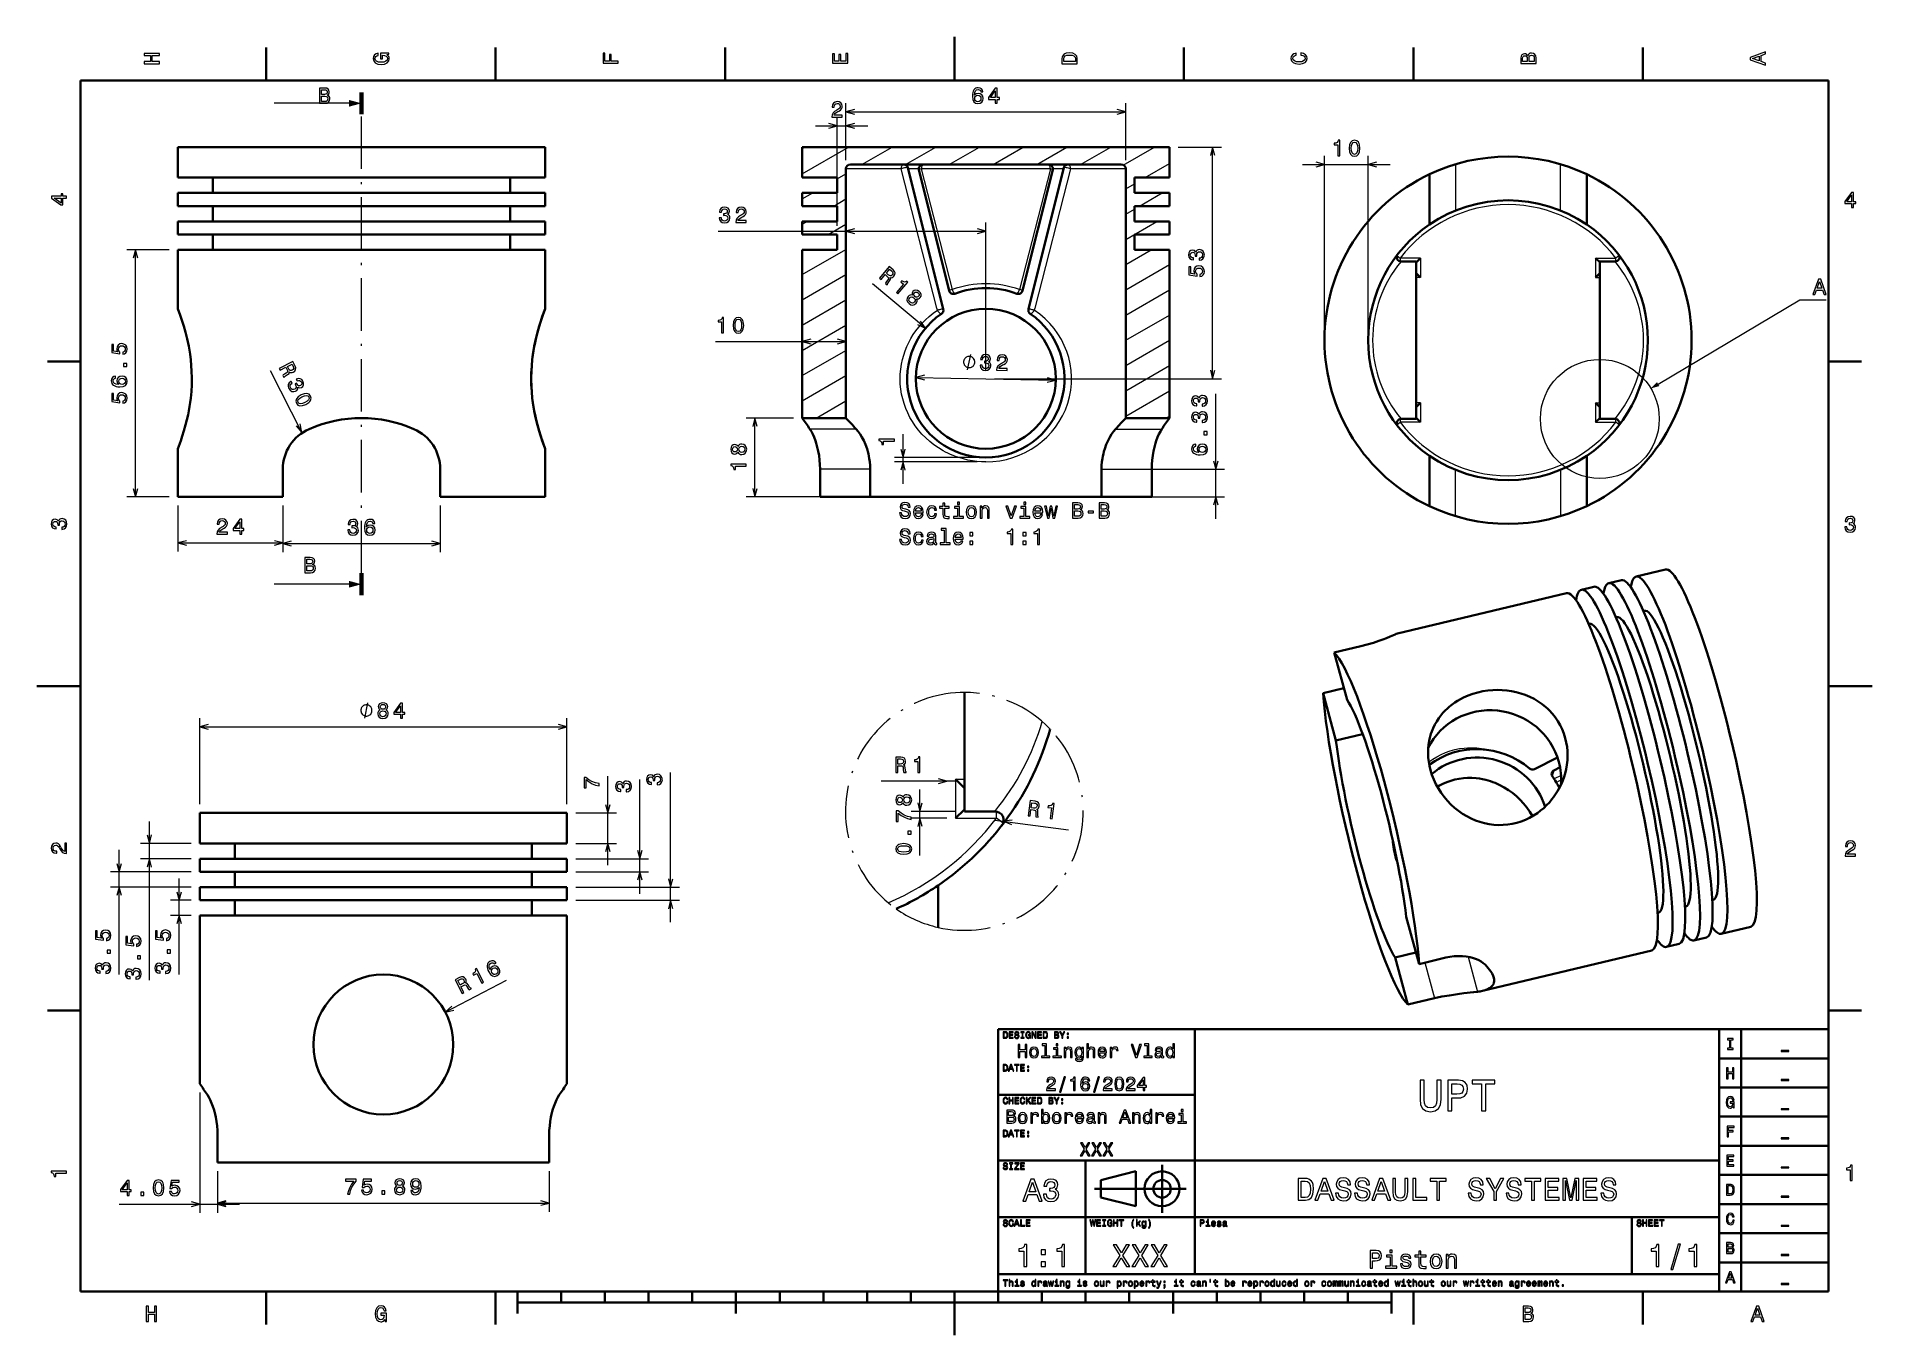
# Model space of a CAD drawing. Extents: x 0 to 420, y 0 to 297.
import ezdxf

# ---------------------------------------------------------------- set-up
doc = ezdxf.new("R2010")
doc.units = 0
doc.linetypes.add('DASHDOT', pattern=[18.5, 12, -3, 0.5, -3])

msp = doc.modelspace()

# ---------------------------------------------------------------- linework, layer by layer
at = {"color": 7, "lineweight": 35, "ltscale": 0.1875}
for p, q in [((52.5, 287), (52.5, 294.5)), ((105, 287), (105, 294.5)), ((157.5, 287), (157.5, 294.5)), ((262.5, 287), (262.5, 294.5)), ((315, 287), (315, 294.5)), ((367.5, 287), (367.5, 294.5)), ((10, 222.7), (2.5, 222.7)), ((410, 222.7), (417.5, 222.7)), ((10, 74.3), (2.5, 74.3)), ((410, 74.3), (417.5, 74.3)), ((52.5, 10), (52.5, 2.5)), ((105, 10), (105, 2.5)), ((315, 10), (315, 2.5)), ((367.5, 10), (367.5, 2.5))]:
    msp.add_line(p, q, dxfattribs=at)
at = {"color": 7, "lineweight": 35, "ltscale": 0.25}
for p, q in [((210, 287), (210, 297)), ((175.17, 209.77), (185.17, 209.77)), ((249.17, 209.77), (259.17, 209.77)), ((10, 148.5), (0, 148.5)), ((410, 148.5), (420, 148.5)), ((210, 10), (210, 0))]:
    msp.add_line(p, q, dxfattribs=at)
at = {"color": 7, "lineweight": 35}
for p, q in [((410, 287), (10, 287)), ((10, 287), (10, 10)), ((410, 10), (410, 287)), ((116.32, 271.77), (32.32, 271.77)), ((259.17, 271.77), (175.17, 271.77)), ((116.32, 264.77), (37.46, 264.77)), ((185.17, 266.77), (185.17, 209.77)), ((248.17, 267.77), (186.17, 267.77)), ((207.42, 234.7), (199.42, 266.77)), ((201.87, 266.53), (208.75, 238.93)), ((232.47, 266.53), (225.59, 238.93)), ((234.92, 266.77), (226.93, 234.7)), ((249.17, 266.77), (249.17, 209.77)), ((116.32, 261.27), (37.46, 261.27)), ((116.32, 258.27), (37.46, 258.27)), ((116.32, 254.77), (37.46, 254.77)), ((116.32, 251.77), (37.46, 251.77)), ((116.32, 248.27), (37.46, 248.27)), ((175.17, 209.77), (175.17, 248.27)), ((259.17, 209.77), (259.17, 248.27)), ((56.32, 191.77), (32.32, 191.77)), ((116.32, 191.77), (92.32, 191.77)), ((190.72, 191.77), (217.17, 191.77)), ((217.17, 191.77), (243.63, 191.77)), ((311.33, 160.49), (350.05, 169.72)), ((212.25, 147.02), (212.25, 119.82)), ((79.32, 119.5), (37.32, 119.5)), ((121.32, 119.5), (79.32, 119.5)), ((79.32, 112.5), (37.32, 112.5)), ((99.45, 112.5), (79.32, 112.5)), ((121.32, 112.5), (99.45, 112.5)), ((79.32, 109), (37.32, 109)), ((79.32, 106), (37.32, 106)), ((99.45, 109), (79.32, 109)), ((99.45, 106), (79.32, 106)), ((121.32, 109), (99.45, 109)), ((121.32, 106), (99.45, 106)), ((79.32, 102.5), (37.32, 102.5)), ((99.45, 102.5), (79.32, 102.5)), ((121.32, 102.5), (99.45, 102.5)), ((79.32, 99.5), (37.32, 99.5)), ((99.45, 99.5), (79.32, 99.5)), ((121.32, 99.5), (99.45, 99.5)), ((79.32, 96), (37.32, 96)), ((37.32, 57.5), (37.32, 96)), ((99.45, 96), (79.32, 96)), ((121.32, 96), (99.45, 96)), ((121.32, 57.5), (121.32, 96)), ((330.82, 78.78), (369.54, 88.01)), ((220, 10), (220, 70)), ((220, 70), (410, 70)), ((265, 14), (265, 70)), ((385, 10), (385, 70)), ((390, 10), (390, 70)), ((410, 70), (410, 10)), ((385, 63.33), (410, 63.33)), ((220, 55), (265, 55)), ((385, 56.67), (410, 56.67)), ((385, 50), (410, 50)), ((385, 43.33), (410, 43.33)), ((79.32, 39.5), (41.37, 39.5)), ((117.26, 39.5), (79.32, 39.5)), ((220, 40), (385, 40)), ((240, 14), (240, 40)), ((385, 36.67), (410, 36.67)), ((242, 33.5), (263, 33.5)), ((385, 30), (410, 30)), ((220, 27), (385, 27)), ((385, 23.33), (410, 23.33)), ((220, 14), (385, 14)), ((385, 16.67), (410, 16.67)), ((10, 10), (410, 10)), ((220, 10), (410, 10)), ((110, 7.5), (310, 7.5))]:
    msp.add_line(p, q, dxfattribs=at)
at = {"color": 7, "lineweight": 13, "ltscale": 0.427556}
for p, q in [((71.42, 281.77), (54.32, 281.77)), ((71.42, 171.77), (54.32, 171.77))]:
    msp.add_line(p, q, dxfattribs=at)
at = {"color": 7, "lineweight": 100, "ltscale": 0.125}
for p, q in [((74.32, 284.27), (74.32, 279.27)), ((74.32, 169.27), (74.32, 174.27))]:
    msp.add_line(p, q, dxfattribs=at)
at = {"color": 7, "lineweight": 13, "ltscale": 0.326102}
for p, q in [((185.17, 268.77), (185.17, 281.81)), ((249.17, 268.77), (249.17, 281.81))]:
    msp.add_line(p, q, dxfattribs=at)
at = {"color": 7, "linetype": 'DASHDOT', "lineweight": 13}
msp.add_line((74.32, 174.27), (74.32, 279.27), dxfattribs=at)
at = {"color": 7, "lineweight": 13}
for p, q in [((183.17, 253.77), (183.17, 278.63)), ((185.17, 279.81), (249.17, 279.81)), ((269.07, 218.77), (269.07, 271.77)), ((294.66, 229.59), (294.66, 269.78)), ((304.66, 229.59), (304.66, 269.78)), ((205.98, 234.94), (197.79, 266.77)), ((202.38, 266.77), (209.48, 239.17)), ((231.97, 266.77), (224.86, 239.17)), ((236.56, 266.77), (228.37, 234.94)), ((289.66, 267.78), (309.66, 267.78)), ((155.94, 252.51), (217.17, 252.51)), ((217.17, 220.77), (217.17, 254.51)), ((22.6, 191.77), (22.6, 248.27)), ((155.29, 227.27), (185.17, 227.27)), ((201.18, 219.08), (233.17, 218.46)), ((219.17, 218.77), (271.07, 218.77)), ((269.79, 186.77), (269.79, 215.32)), ((245.63, 198.1), (271.79, 198.1)), ((188.72, 191.77), (162.35, 191.77)), ((245.63, 191.77), (271.79, 191.77)), ((32.32, 181.23), (56.32, 181.23)), ((56.32, 181.09), (92.32, 181.09)), ((37.32, 139.16), (121.32, 139.16)), ((130.66, 107.5), (130.66, 127.89)), ((137.98, 101), (137.98, 127.11)), ((145.05, 94.5), (145.05, 128.68)), ((25.78, 81.21), (25.78, 117.5)), ((18.88, 82.51), (18.88, 111)), ((32.58, 82.51), (32.58, 104.5)), ((123.32, 102.5), (147.05, 102.5)), ((123.32, 99.5), (147.05, 99.5)), ((37.32, 55.5), (37.32, 28)), ((18.88, 30), (46.37, 30)), ((41.37, 30.25), (117.26, 30.25))]:
    msp.add_line(p, q, dxfattribs=at)
at = {"color": 7, "lineweight": 13, "ltscale": 0.246554}
msp.add_line((185.17, 268.77), (185.17, 278.63), dxfattribs=at)
at = {"color": 7, "lineweight": 13, "ltscale": 0.3}
msp.add_line((178.17, 276.63), (190.17, 276.63), dxfattribs=at)
at = {"color": 7, "lineweight": 35, "ltscale": 0.175}
for p, q in [((32.32, 264.77), (32.32, 271.77)), ((116.32, 264.77), (116.32, 271.77)), ((175.17, 264.77), (175.17, 271.77)), ((259.17, 264.77), (259.17, 271.77)), ((37.32, 112.5), (37.32, 119.5)), ((121.32, 112.5), (121.32, 119.5))]:
    msp.add_line(p, q, dxfattribs=at)
at = {"color": 7, "lineweight": 13, "ltscale": 0.304959}
msp.add_line((175.17, 265.67), (185.74, 271.77), dxfattribs=at)
at = {"color": 7, "lineweight": 13, "ltscale": 0.016284}
msp.add_line((175.17, 271.44), (175.74, 271.77), dxfattribs=at)
at = {"color": 7, "lineweight": 13, "ltscale": 0.2}
for p, q in [((188.81, 267.77), (195.74, 271.77)), ((198.81, 267.77), (205.74, 271.77)), ((208.81, 267.77), (215.74, 271.77)), ((218.81, 267.77), (225.74, 271.77)), ((228.81, 267.77), (235.74, 271.77)), ((238.81, 267.77), (245.74, 271.77))]:
    msp.add_line(p, q, dxfattribs=at)
at = {"color": 7, "lineweight": 13, "ltscale": 0.205364}
msp.add_line((248.62, 267.66), (255.74, 271.77), dxfattribs=at)
at = {"color": 7, "lineweight": 13, "ltscale": 0.247351}
msp.add_line((261.17, 271.77), (271.07, 271.77), dxfattribs=at)
at = {"color": 7, "lineweight": 35, "ltscale": 0.128538}
for p, q in [((37.46, 264.77), (32.32, 264.77)), ((37.46, 261.27), (32.32, 261.27)), ((37.46, 258.27), (32.32, 258.27)), ((37.46, 254.77), (32.32, 254.77)), ((37.46, 251.77), (32.32, 251.77)), ((37.46, 248.27), (32.32, 248.27))]:
    msp.add_line(p, q, dxfattribs=at)
at = {"color": 7, "lineweight": 35, "ltscale": 0.0875}
for p, q in [((40.32, 261.27), (40.32, 264.77)), ((108.32, 261.27), (108.32, 264.77)), ((183.17, 261.27), (183.17, 264.77)), ((251.17, 261.27), (251.17, 264.77)), ((40.32, 254.77), (40.32, 258.27)), ((108.32, 254.77), (108.32, 258.27)), ((183.17, 254.77), (183.17, 258.27)), ((251.17, 254.77), (251.17, 258.27)), ((40.32, 248.27), (40.32, 251.77)), ((108.32, 248.27), (108.32, 251.77)), ((183.17, 248.27), (183.17, 251.77)), ((251.17, 248.27), (251.17, 251.77)), ((45.32, 109), (45.32, 112.5)), ((113.32, 109), (113.32, 112.5)), ((45.32, 102.5), (45.32, 106)), ((113.32, 102.5), (113.32, 106)), ((45.32, 96), (45.32, 99.5)), ((113.32, 96), (113.32, 99.5))]:
    msp.add_line(p, q, dxfattribs=at)
at = {"color": 7, "lineweight": 35, "ltscale": 0.2}
for p, q in [((183.17, 264.77), (175.17, 264.77)), ((259.17, 264.77), (251.17, 264.77)), ((183.17, 261.27), (175.17, 261.27)), ((259.17, 261.27), (251.17, 261.27)), ((183.17, 258.27), (175.17, 258.27)), ((259.17, 258.27), (251.17, 258.27)), ((183.17, 254.77), (175.17, 254.77)), ((259.17, 254.77), (251.17, 254.77)), ((183.17, 251.77), (175.17, 251.77)), ((183.17, 248.27), (175.17, 248.27)), ((259.17, 251.77), (251.17, 251.77)), ((259.17, 248.27), (251.17, 248.27)), ((251.5, 37.5), (251.5, 29.5))]:
    msp.add_line(p, q, dxfattribs=at)
at = {"color": 7, "lineweight": 13, "ltscale": 0.057735}
for p, q in [((183.17, 264.52), (185.17, 265.67)), ((249.17, 262.21), (251.17, 263.36)), ((249.17, 256.43), (251.17, 257.59))]:
    msp.add_line(p, q, dxfattribs=at)
at = {"color": 7, "lineweight": 13, "ltscale": 0.315322}
for p, q in [((197.79, 266.77), (185.17, 266.77)), ((249.17, 266.77), (236.56, 266.77))]:
    msp.add_line(p, q, dxfattribs=at)
at = {"color": 7, "lineweight": 35, "ltscale": 0.006233}
for p, q in [((199.42, 266.77), (199.36, 267.01)), ((234.92, 266.77), (234.98, 267.01))]:
    msp.add_line(p, q, dxfattribs=at)
at = {"color": 7, "lineweight": 13, "ltscale": 0.060515}
for p, q in [((201.84, 266.77), (199.42, 266.77)), ((234.92, 266.77), (232.5, 266.77))]:
    msp.add_line(p, q, dxfattribs=at)
at = {"color": 7, "lineweight": 13, "ltscale": 0.369809}
for p, q in [((217.17, 266.77), (202.38, 266.77)), ((231.97, 266.77), (217.17, 266.77))]:
    msp.add_line(p, q, dxfattribs=at)
at = {"color": 7, "lineweight": 13, "ltscale": 0.160512}
msp.add_line((253.61, 264.77), (259.17, 267.98), dxfattribs=at)
at = {"color": 7, "lineweight": 35, "ltscale": 0.287246}
for p, q in [((318.66, 254.05), (318.66, 265.54)), ((354.66, 254.05), (354.66, 265.54))]:
    msp.add_line(p, q, dxfattribs=at)
at = {"color": 7, "lineweight": 13, "ltscale": 0.26461}
msp.add_line((324.66, 267.84), (324.66, 257.26), dxfattribs=at)
at = {"color": 7, "lineweight": 13, "ltscale": 0.264611}
for p, q in [((348.66, 257.26), (348.66, 267.84)), ((187.51, 207.27), (176.92, 207.27)), ((246.84, 207.27), (257.42, 207.27)), ((324.66, 187.34), (324.66, 197.93)), ((348.66, 197.93), (348.66, 187.34))]:
    msp.add_line(p, q, dxfattribs=at)
at = {"color": 7, "lineweight": 35, "ltscale": 0.075}
for p, q in [((32.32, 258.27), (32.32, 261.27)), ((116.32, 258.27), (116.32, 261.27)), ((175.17, 258.27), (175.17, 261.27)), ((259.17, 258.27), (259.17, 261.27)), ((32.32, 251.77), (32.32, 254.77)), ((116.32, 251.77), (116.32, 254.77)), ((175.17, 251.77), (175.17, 254.77)), ((259.17, 251.77), (259.17, 254.77)), ((37.32, 106), (37.32, 109)), ((121.32, 106), (121.32, 109)), ((37.32, 99.5), (37.32, 102.5)), ((121.32, 99.5), (121.32, 102.5))]:
    msp.add_line(p, q, dxfattribs=at)
at = {"color": 7, "lineweight": 13, "ltscale": 0.068634}
msp.add_line((175.17, 259.9), (177.55, 261.27), dxfattribs=at)
at = {"color": 7, "lineweight": 13, "ltscale": 0.15}
msp.add_line((252.36, 258.27), (257.55, 261.27), dxfattribs=at)
at = {"color": 7, "lineweight": 13, "ltscale": 0.081366}
msp.add_line((182.36, 258.27), (185.17, 259.9), dxfattribs=at)
at = {"color": 7, "lineweight": 13, "ltscale": 0.032308}
msp.add_line((175.17, 254.12), (176.29, 254.77), dxfattribs=at)
at = {"color": 7, "lineweight": 13, "ltscale": 0.117692}
msp.add_line((181.1, 251.77), (185.17, 254.12), dxfattribs=at)
at = {"color": 7, "lineweight": 13, "ltscale": 0.205514}
msp.add_line((249.17, 250.66), (256.29, 254.77), dxfattribs=at)
at = {"color": 7, "lineweight": 13, "ltscale": 0.243038}
for p, q in [((30.32, 248.27), (20.6, 248.27)), ((30.32, 191.77), (20.6, 191.77))]:
    msp.add_line(p, q, dxfattribs=at)
at = {"color": 7, "lineweight": 35, "ltscale": 0.3375}
for p, q in [((32.32, 234.77), (32.32, 248.27)), ((116.32, 234.77), (116.32, 248.27))]:
    msp.add_line(p, q, dxfattribs=at)
at = {"color": 7, "lineweight": 13, "ltscale": 0.288675}
for p, q in [((175.17, 242.58), (185.17, 248.35)), ((249.17, 239.11), (259.17, 244.89)), ((175.17, 236.8), (185.17, 242.58)), ((175.17, 231.03), (185.17, 236.8)), ((175.17, 225.26), (185.17, 231.03)), ((249.17, 227.57), (259.17, 233.34)), ((249.17, 221.79), (259.17, 227.57)), ((175.17, 219.48), (185.17, 225.26)), ((175.17, 213.71), (185.17, 219.48)), ((249.17, 210.25), (259.17, 216.02))]:
    msp.add_line(p, q, dxfattribs=at)
at = {"color": 7, "lineweight": 13, "ltscale": 0.169189}
msp.add_line((249.17, 244.89), (255.03, 248.27), dxfattribs=at)
at = {"color": 7, "lineweight": 13, "ltscale": 0.023999}
for p, q in [((311.23, 246.96), (311.99, 246.37)), ((362.08, 246.96), (361.32, 246.37)), ((362.08, 208.23), (361.32, 208.81))]:
    msp.add_line(p, q, dxfattribs=at)
at = {"color": 7, "lineweight": 13, "ltscale": 0.116575}
for p, q in [((316.66, 246.37), (311.99, 246.37)), ((356.66, 246.37), (361.32, 246.37)), ((316.66, 208.81), (311.99, 208.81)), ((356.66, 208.81), (361.32, 208.81))]:
    msp.add_line(p, q, dxfattribs=at)
at = {"color": 7, "lineweight": 13, "ltscale": 0.019176}
for p, q in [((311.99, 246.37), (311.99, 245.61)), ((361.32, 245.61), (361.32, 246.37)), ((311.99, 209.58), (311.99, 208.81)), ((361.32, 208.81), (361.32, 209.58))]:
    msp.add_line(p, q, dxfattribs=at)
at = {"color": 7, "lineweight": 35, "ltscale": 0.087373}
for p, q in [((315.66, 245.59), (312.16, 245.59)), ((361.15, 245.59), (357.66, 245.59)), ((315.66, 209.59), (312.16, 209.59)), ((361.15, 209.59), (357.66, 209.59))]:
    msp.add_line(p, q, dxfattribs=at)
at = {"color": 7, "lineweight": 35, "ltscale": 0.45}
for p, q in [((315.66, 245.59), (315.66, 227.59)), ((357.66, 245.59), (357.66, 227.59)), ((315.66, 227.59), (315.66, 209.59)), ((357.66, 227.59), (357.66, 209.59))]:
    msp.add_line(p, q, dxfattribs=at)
at = {"color": 7, "lineweight": 13, "ltscale": 0.00074234}
for p, q in [((315.69, 245.4), (315.66, 245.4)), ((357.63, 245.4), (357.66, 245.4)), ((315.69, 209.78), (315.66, 209.78)), ((357.63, 209.78), (357.66, 209.78))]:
    msp.add_line(p, q, dxfattribs=at)
at = {"color": 7, "lineweight": 35, "ltscale": 0.034305}
for p, q in [((316.66, 246.37), (315.69, 245.4)), ((356.66, 246.37), (357.63, 245.4)), ((316.66, 208.81), (315.69, 209.78)), ((356.66, 208.81), (357.63, 209.78))]:
    msp.add_line(p, q, dxfattribs=at)
at = {"color": 7, "lineweight": 13, "ltscale": 0.11128}
for p, q in [((316.66, 246.37), (316.66, 241.92)), ((356.66, 246.37), (356.66, 241.92)), ((316.66, 213.26), (316.66, 208.81)), ((356.66, 213.26), (356.66, 208.81))]:
    msp.add_line(p, q, dxfattribs=at)
at = {"color": 40, "lineweight": 13, "ltscale": 0.395202}
for p, q in [((203.37, 230.32), (191.25, 240.47)), ((60.69, 206.5), (53.51, 220.58)), ((93.49, 73.92), (107.5, 81.25))]:
    msp.add_line(p, q, dxfattribs=at)
at = {"color": 7, "lineweight": 35, "ltscale": 0.035355}
for p, q in [((316.66, 241.92), (315.66, 242.92)), ((356.66, 241.92), (357.66, 242.92)), ((316.66, 213.26), (315.66, 212.26)), ((356.66, 213.26), (357.66, 212.26))]:
    msp.add_line(p, q, dxfattribs=at)
at = {"color": 7, "lineweight": 13, "ltscale": 0.025001}
msp.add_line((316.66, 241.92), (315.66, 241.92), dxfattribs=at)
at = {"color": 7, "lineweight": 13, "ltscale": 0.025}
for p, q in [((356.66, 241.92), (357.66, 241.92)), ((316.66, 213.26), (315.66, 213.26)), ((356.66, 213.26), (357.66, 213.26))]:
    msp.add_line(p, q, dxfattribs=at)
at = {"color": 7, "lineweight": 13, "ltscale": 0.288676}
for p, q in [((249.17, 233.34), (259.17, 239.11)), ((249.17, 216.02), (259.17, 221.79))]:
    msp.add_line(p, q, dxfattribs=at)
at = {"color": 7, "lineweight": 13, "ltscale": 0.012633}
msp.add_line((206.1, 234.45), (205.98, 234.94), dxfattribs=at)
at = {"color": 7, "lineweight": 13, "ltscale": 0.012634}
msp.add_line((228.37, 234.94), (228.24, 234.45), dxfattribs=at)
at = {"color": 7, "lineweight": 13, "ltscale": 0.196966}
msp.add_line((178.35, 209.77), (185.17, 213.71), dxfattribs=at)
at = {"color": 7, "lineweight": 13, "ltscale": 0.02376}
msp.add_line((258.35, 209.77), (259.17, 210.25), dxfattribs=at)
at = {"color": 7, "lineweight": 13, "ltscale": 0.270681}
msp.add_line((173.17, 209.77), (162.35, 209.77), dxfattribs=at)
at = {"color": 7, "lineweight": 13, "ltscale": 0.45}
msp.add_line((164.35, 191.77), (164.35, 209.77), dxfattribs=at)
at = {"color": 7, "lineweight": 13, "ltscale": 0.284004}
msp.add_line((198.24, 194.77), (198.24, 206.13), dxfattribs=at)
at = {"color": 7, "lineweight": 13, "ltscale": 0.023998}
msp.add_line((311.23, 208.23), (311.99, 208.81), dxfattribs=at)
at = {"color": 7, "lineweight": 35, "ltscale": 0.275}
for p, q in [((32.32, 191.77), (32.32, 202.77)), ((116.32, 191.77), (116.32, 202.77)), ((257.5, 28), (257.5, 39))]:
    msp.add_line(p, q, dxfattribs=at)
at = {"color": 7, "lineweight": 35, "ltscale": 0.158258}
for p, q in [((56.32, 198.1), (56.32, 191.77)), ((92.32, 198.1), (92.32, 191.77)), ((179.23, 198.1), (179.23, 191.77)), ((190.72, 198.1), (190.72, 191.77)), ((243.63, 198.1), (243.63, 191.77)), ((255.12, 198.1), (255.12, 191.77)), ((41.37, 45.83), (41.37, 39.5)), ((117.26, 45.83), (117.26, 39.5)), ((117.26, 45.83), (117.26, 39.5))]:
    msp.add_line(p, q, dxfattribs=at)
at = {"color": 7, "lineweight": 13, "ltscale": 0.287245}
for p, q in [((190.72, 198.1), (179.23, 198.1)), ((243.63, 198.1), (255.12, 198.1))]:
    msp.add_line(p, q, dxfattribs=at)
at = {"color": 7, "lineweight": 13, "ltscale": 0.473444}
for p, q in [((215.17, 200.77), (196.24, 200.77)), ((215.17, 199.77), (196.24, 199.77))]:
    msp.add_line(p, q, dxfattribs=at)
at = {"color": 7, "lineweight": 35, "ltscale": 0.287245}
for p, q in [((318.66, 201.14), (318.66, 189.65)), ((354.66, 201.14), (354.66, 189.65)), ((190.72, 191.77), (179.23, 191.77)), ((243.63, 191.77), (255.12, 191.77))]:
    msp.add_line(p, q, dxfattribs=at)
at = {"color": 7, "lineweight": 13, "ltscale": 0.263597}
for p, q in [((32.32, 189.77), (32.32, 179.23)), ((56.32, 189.77), (56.32, 179.23))]:
    msp.add_line(p, q, dxfattribs=at)
at = {"color": 7, "lineweight": 35, "ltscale": 0.35}
msp.add_line((42.32, 191.77), (56.32, 191.77), dxfattribs=at)
at = {"color": 7, "lineweight": 13, "ltscale": 0.267073}
for p, q in [((56.32, 189.77), (56.32, 179.09)), ((92.32, 189.77), (92.32, 179.09))]:
    msp.add_line(p, q, dxfattribs=at)
at = {"color": 7, "lineweight": 35, "ltscale": 0.074338}
for p, q in [((359.7, 172.02), (362.59, 172.71)), ((353.43, 170.53), (356.32, 171.21)), ((372.91, 88.82), (375.81, 89.51)), ((379.18, 90.31), (382.07, 91))]:
    msp.add_line(p, q, dxfattribs=at)
at = {"color": 7, "lineweight": 35, "ltscale": 0.173457}
msp.add_line((365.96, 173.51), (372.71, 175.12), dxfattribs=at)
at = {"color": 7, "lineweight": 35, "ltscale": 0.005031}
for p, q in [((361.36, 164.19), (361.55, 164.24)), ((367.62, 165.69), (367.82, 165.73))]:
    msp.add_line(p, q, dxfattribs=at)
at = {"color": 7, "lineweight": 35, "ltscale": 0.005032}
msp.add_line((355.09, 162.7), (355.28, 162.74), dxfattribs=at)
at = {"color": 7, "lineweight": 35, "ltscale": 0.156862}
for p, q in [((303, 157.58), (296.9, 156.13)), ((303.38, 137.51), (297.28, 136.06)), ((322.41, 86.37), (316.3, 84.91)), ((319.85, 77.08), (313.75, 75.62))]:
    msp.add_line(p, q, dxfattribs=at)
at = {"color": 7, "lineweight": 35, "ltscale": 0.279377}
for p, q in [((299.83, 145.35), (296.9, 156.13)), ((297.28, 136.06), (294.34, 146.84)), ((313.36, 95.69), (316.3, 84.91)), ((310.81, 86.4), (313.75, 75.62))]:
    msp.add_line(p, q, dxfattribs=at)
at = {"color": 7, "lineweight": 35, "ltscale": 0.122702}
for p, q in [((299.12, 147.98), (294.34, 146.84)), ((315.59, 87.54), (310.81, 86.4))]:
    msp.add_line(p, q, dxfattribs=at)
at = {"color": 7, "lineweight": 13, "ltscale": 0.491517}
for p, q in [((37.32, 121.5), (37.32, 141.16)), ((121.32, 121.5), (121.32, 141.16))]:
    msp.add_line(p, q, dxfattribs=at)
at = {"color": 7, "lineweight": 13, "ltscale": 0.002341}
msp.add_line((303.38, 137.51), (303.36, 137.6), dxfattribs=at)
at = {"color": 7, "lineweight": 35, "ltscale": 0.147243}
msp.add_line((342.73, 129.48), (347.96, 132.18), dxfattribs=at)
at = {"color": 7, "lineweight": 13, "ltscale": 0.425}
msp.add_line((210.25, 126.75), (193.25, 126.75), dxfattribs=at)
at = {"color": 7, "lineweight": 35, "ltscale": 0.070711}
msp.add_line((210.25, 127.16), (212.25, 125.16), dxfattribs=at)
at = {"color": 7, "lineweight": 13, "ltscale": 0.22256}
msp.add_line((210.25, 127.16), (210.25, 118.26), dxfattribs=at)
at = {"color": 7, "lineweight": 13, "ltscale": 0.05}
msp.add_line((210.25, 127.16), (212.25, 127.16), dxfattribs=at)
at = {"color": 7, "lineweight": 13, "ltscale": 0.034836}
msp.add_line((347.15, 129.2), (346.78, 127.86), dxfattribs=at)
at = {"color": 7, "lineweight": 35, "ltscale": 0.03955}
msp.add_line((348.56, 129.93), (347.15, 129.2), dxfattribs=at)
at = {"color": 7, "lineweight": 13, "ltscale": 0.044424}
msp.add_line((348.78, 128.06), (347.21, 127.23), dxfattribs=at)
at = {"color": 7, "lineweight": 13, "ltscale": 0.031105}
msp.add_line((348.8, 127.03), (347.71, 126.44), dxfattribs=at)
at = {"color": 7, "lineweight": 13, "ltscale": 0.37771}
msp.add_line((202.1, 109.71), (202.1, 124.82), dxfattribs=at)
at = {"color": 7, "lineweight": 13, "ltscale": 0.233609}
for p, q in [((123.32, 119.5), (132.66, 119.5)), ((123.32, 112.5), (132.66, 112.5))]:
    msp.add_line(p, q, dxfattribs=at)
at = {"color": 7, "lineweight": 13, "ltscale": 0.253806}
msp.add_line((210.25, 119.82), (200.1, 119.82), dxfattribs=at)
at = {"color": 7, "lineweight": 13, "ltscale": 0.203806}
msp.add_line((208.25, 118.26), (200.1, 118.26), dxfattribs=at)
at = {"color": 7, "lineweight": 35, "ltscale": 0.06861}
msp.add_line((210.25, 118.26), (212.19, 120.2), dxfattribs=at)
at = {"color": 7, "lineweight": 13, "ltscale": 0.23315}
msp.add_line((210.25, 118.26), (219.58, 118.26), dxfattribs=at)
at = {"color": 7, "lineweight": 13, "ltscale": 0.001485}
msp.add_line((212.19, 120.2), (212.25, 120.2), dxfattribs=at)
at = {"color": 7, "lineweight": 35, "ltscale": 0.174745}
msp.add_line((219.24, 119.82), (212.25, 119.82), dxfattribs=at)
at = {"color": 8, "lineweight": 13, "ltscale": 0.425}
msp.add_line((219.24, 117.82), (236.09, 115.58), dxfattribs=at)
at = {"color": 7, "lineweight": 13, "ltscale": 0.038352}
msp.add_line((219.58, 118.26), (219.58, 119.79), dxfattribs=at)
at = {"color": 7, "lineweight": 13, "ltscale": 0.047997}
msp.add_line((221.1, 117.1), (219.58, 118.26), dxfattribs=at)
at = {"color": 7, "lineweight": 13, "ltscale": 0.288288}
for p, q in [((35.32, 112.5), (23.78, 112.5)), ((35.32, 109), (23.78, 109))]:
    msp.add_line(p, q, dxfattribs=at)
at = {"color": 7, "lineweight": 13, "ltscale": 0.460831}
for p, q in [((35.32, 106), (16.88, 106)), ((35.32, 102.5), (16.88, 102.5))]:
    msp.add_line(p, q, dxfattribs=at)
at = {"color": 7, "lineweight": 13, "ltscale": 0.416684}
for p, q in [((123.32, 109), (139.98, 109)), ((123.32, 106), (139.98, 106))]:
    msp.add_line(p, q, dxfattribs=at)
at = {"color": 7, "lineweight": 35, "ltscale": 0.240449}
msp.add_line((206.25, 102.91), (206.25, 93.29), dxfattribs=at)
at = {"color": 7, "lineweight": 13, "ltscale": 0.11829}
for p, q in [((35.32, 99.5), (30.58, 99.5)), ((35.32, 96), (30.58, 96))]:
    msp.add_line(p, q, dxfattribs=at)
at = {"color": 7, "lineweight": 35, "ltscale": 0.005028}
for p, q in [((377.13, 98.05), (377.32, 98.09)), ((383.4, 99.54), (383.59, 99.59)), ((370.86, 96.55), (371.06, 96.6))]:
    msp.add_line(p, q, dxfattribs=at)
at = {"color": 7, "lineweight": 35, "ltscale": 0.173456}
msp.add_line((385.45, 91.8), (392.2, 93.41), dxfattribs=at)
at = {"color": 7, "lineweight": 13, "ltscale": 0.211175}
msp.add_line((317.63, 85.23), (319.85, 77.08), dxfattribs=at)
at = {"color": 7, "lineweight": 13, "ltscale": 0.206968}
msp.add_line((327.53, 86.56), (329.7, 78.57), dxfattribs=at)
at = {"color": 7, "lineweight": 13, "ltscale": 0.237416}
msp.add_line((41.37, 37.5), (41.37, 28), dxfattribs=at)
at = {"color": 7, "lineweight": 13, "ltscale": 0.231116}
for p, q in [((41.37, 37.5), (41.37, 28.25)), ((117.26, 37.5), (117.26, 28.25))]:
    msp.add_line(p, q, dxfattribs=at)
at = {"color": 7, "lineweight": 35, "ltscale": 0.206155}
for p, q in [((243.5, 35.5), (251.5, 37.5)), ((251.5, 29.5), (243.5, 31.5))]:
    msp.add_line(p, q, dxfattribs=at)
at = {"color": 7, "lineweight": 35, "ltscale": 0.1}
msp.add_line((243.5, 31.5), (243.5, 35.5), dxfattribs=at)
at = {"color": 7, "lineweight": 35, "ltscale": 0.325}
msp.add_line((365, 14), (365, 27), dxfattribs=at)
at = {"color": 7, "lineweight": 35, "ltscale": 0.125}
for p, q in [((110, 10), (110, 5)), ((160, 10), (160, 5)), ((260, 10), (260, 5)), ((310, 10), (310, 5))]:
    msp.add_line(p, q, dxfattribs=at)
at = {"color": 7, "lineweight": 35, "ltscale": 0.0625}
for p, q in [((120, 10), (120, 7.5)), ((130, 10), (130, 7.5)), ((140, 10), (140, 7.5)), ((150, 10), (150, 7.5)), ((170, 10), (170, 7.5)), ((180, 10), (180, 7.5)), ((190, 10), (190, 7.5)), ((200, 10), (200, 7.5)), ((220, 10), (220, 7.5)), ((230, 10), (230, 7.5)), ((240, 10), (240, 7.5)), ((250, 10), (250, 7.5)), ((270, 10), (270, 7.5)), ((280, 10), (280, 7.5)), ((290, 10), (290, 7.5)), ((300, 10), (300, 7.5))]:
    msp.add_line(p, q, dxfattribs=at)
at = {"color": 7, "lineweight": 13}
for points in [[(28.08, 290.83), (28.08, 291.3), (26.44, 291.3), (26.44, 292.7), (28.08, 292.7), (28.08, 293.16), (24.58, 293.16), (24.58, 292.7), (26.01, 292.7), (26.01, 291.3), (24.58, 291.3), (24.58, 290.83)], [(80.11, 292.92), (80.58, 293.01), (80.58, 293.26), (78.69, 293.26), (78.69, 291.98), (79.12, 291.98), (79.12, 292.77), (79.15, 292.77), (79.61, 292.71), (79.96, 292.55), (80.17, 292.3), (80.25, 291.99), (80.15, 291.65), (79.88, 291.38), (79.43, 291.21), (78.82, 291.15), (78.21, 291.21), (77.76, 291.38), (77.49, 291.65), (77.39, 292.02), (77.44, 292.27), (77.58, 292.48), (77.82, 292.63), (78.14, 292.72), (78.14, 293.22), (77.65, 293.08), (77.29, 292.84), (77.07, 292.49), (76.99, 292.05), (77.11, 291.48), (77.48, 291.04), (78.06, 290.76), (78.83, 290.67), (79.61, 290.76), (80.19, 291.04), (80.56, 291.45), (80.68, 291.96), (80.64, 292.25), (80.54, 292.51), (80.36, 292.73)], [(133.08, 290.97), (133.08, 291.44), (131.47, 291.44), (131.47, 292.91), (131.06, 292.91), (131.06, 291.44), (130.01, 291.44), (130.01, 293.25), (129.58, 293.25), (129.58, 290.97)], [(185.58, 290.94), (185.58, 293.16), (185.16, 293.16), (185.16, 291.4), (183.97, 291.4), (183.97, 292.97), (183.56, 292.97), (183.56, 291.4), (182.51, 291.4), (182.51, 293.12), (182.08, 293.12), (182.08, 290.94)], [(234.58, 291.99), (234.58, 290.83), (238.08, 290.83), (238.08, 291.99), (237.97, 292.54), (237.63, 292.95), (237.08, 293.21), (236.33, 293.3), (235.57, 293.22), (235.26, 293.11), (235.02, 292.97), (234.69, 292.56), (234.61, 292.3)], [(235, 291.96), (235.08, 292.34), (235.31, 292.61), (235.72, 292.76), (236.33, 292.81), (236.92, 292.76), (237.34, 292.6), (237.58, 292.33), (237.66, 291.96), (237.66, 291.3), (235, 291.3)], [(289.28, 292.82), (289.71, 292.72), (290.01, 292.55), (290.19, 292.32), (290.26, 292.05), (290.16, 291.72), (289.89, 291.46), (289.45, 291.29), (288.83, 291.23), (288.22, 291.29), (287.77, 291.46), (287.5, 291.71), (287.41, 292.05), (287.46, 292.29), (287.6, 292.49), (287.82, 292.66), (288.14, 292.77), (288.14, 293.25), (287.66, 293.09), (287.3, 292.83), (287.07, 292.47), (286.99, 292.05), (287.11, 291.51), (287.47, 291.1), (288.05, 290.84), (288.83, 290.75), (289.62, 290.84), (290.2, 291.1), (290.56, 291.51), (290.68, 292.05), (290.58, 292.51), (290.32, 292.89), (289.88, 293.16), (289.28, 293.3)], [(341.19, 292.63), (340.9, 292.98), (340.7, 293.07), (340.46, 293.1), (340.08, 293.04), (339.81, 292.84), (339.64, 292.52), (339.58, 292.08), (339.58, 290.84), (343.08, 290.84), (343.08, 292.15), (343.01, 292.62), (342.81, 292.97), (342.48, 293.19), (342.03, 293.26), (341.74, 293.22), (341.49, 293.09), (341.31, 292.9)], [(341.04, 291.98), (341.04, 291.3), (340, 291.3), (340, 292.03), (340.03, 292.3), (340.12, 292.49), (340.28, 292.61), (340.51, 292.65), (340.74, 292.6), (340.9, 292.48), (341.01, 292.27)], [(342.66, 292.1), (342.66, 291.3), (341.46, 291.3), (341.46, 292.05), (341.49, 292.37), (341.6, 292.6), (341.78, 292.73), (342.04, 292.78), (342.32, 292.73), (342.51, 292.61), (342.63, 292.39)], [(395.58, 290.47), (395.58, 290.93), (394.55, 291.3), (394.55, 292.7), (395.58, 293.06), (395.58, 293.54), (392.08, 292.26), (392.08, 291.74)], [(394.13, 291.46), (392.58, 292), (394.13, 292.54)], [(66.47, 283.66), (66.82, 283.95), (66.91, 284.15), (66.94, 284.39), (66.87, 284.77), (66.68, 285.04), (66.36, 285.21), (65.92, 285.27), (64.67, 285.27), (64.67, 281.77), (65.99, 281.77), (66.46, 281.84), (66.8, 282.05), (67.02, 282.38), (67.1, 282.82), (67.05, 283.12), (66.93, 283.36), (66.73, 283.55)], [(65.82, 283.82), (65.14, 283.82), (65.14, 284.85), (65.86, 284.85), (66.13, 284.82), (66.33, 284.73), (66.44, 284.57), (66.48, 284.34), (66.44, 284.11), (66.32, 283.95), (66.11, 283.85)], [(65.93, 282.19), (65.14, 282.19), (65.14, 283.39), (65.89, 283.39), (66.2, 283.36), (66.43, 283.25), (66.57, 283.07), (66.61, 282.81), (66.57, 282.53), (66.44, 282.34), (66.23, 282.22)], [(181.92, 278.63), (184.33, 278.63), (184.33, 279.07), (182.43, 279.07), (182.53, 279.3), (182.71, 279.5), (183.27, 279.86), (183.57, 280.01), (183.9, 280.23), (184.14, 280.48), (184.28, 280.78), (184.33, 281.11), (184.24, 281.54), (184.01, 281.87), (183.64, 282.08), (183.17, 282.16), (182.69, 282.07), (182.32, 281.83), (182.08, 281.46), (182, 280.96), (182, 280.89), (182.46, 280.89), (182.46, 280.93), (182.51, 281.27), (182.64, 281.52), (182.86, 281.68), (183.15, 281.74), (183.44, 281.69), (183.66, 281.56), (183.8, 281.37), (183.85, 281.12), (183.81, 280.89), (183.72, 280.69), (183.56, 280.52), (183.34, 280.37), (183.04, 280.21), (182.54, 279.89), (182.2, 279.56), (181.99, 279.16), (181.92, 278.65)], [(216.52, 284.37), (216.42, 284.78), (216.2, 285.08), (215.86, 285.27), (215.41, 285.34), (215.11, 285.3), (214.86, 285.21), (214.63, 285.05), (214.44, 284.83), (214.29, 284.55), (214.18, 284.21), (214.11, 283.82), (214.09, 283.37), (214.17, 282.65), (214.41, 282.13), (214.81, 281.82), (215.36, 281.71), (215.85, 281.8), (216.22, 282.04), (216.46, 282.41), (216.55, 282.89), (216.46, 283.37), (216.23, 283.74), (215.87, 283.97), (215.43, 284.05), (214.95, 283.95), (214.59, 283.66), (214.67, 284.21), (214.83, 284.61), (215.07, 284.85), (215.42, 284.93), (215.67, 284.89), (215.86, 284.78), (215.99, 284.61), (216.05, 284.37)], [(216.06, 282.88), (216, 282.57), (215.86, 282.32), (215.63, 282.16), (215.35, 282.11), (215.05, 282.16), (214.83, 282.32), (214.68, 282.56), (214.63, 282.88), (214.69, 283.19), (214.83, 283.43), (215.06, 283.58), (215.37, 283.63), (215.64, 283.58), (215.86, 283.43), (216, 283.2)], [(219.32, 281.81), (219.77, 281.81), (219.77, 282.68), (220.27, 282.68), (220.27, 283.09), (219.77, 283.09), (219.77, 285.24), (219.31, 285.24), (217.78, 283.13), (217.78, 282.68), (219.32, 282.68)], [(218.2, 283.09), (219.32, 284.65), (219.32, 283.09)], [(297.7, 269.78), (298.16, 269.78), (298.16, 273.31), (297.81, 273.31), (297.72, 273), (297.54, 272.79), (297.26, 272.67), (296.88, 272.63), (296.88, 272.27), (297.7, 272.27)], [(300.31, 271.49), (300.38, 270.7), (300.62, 270.14), (301, 269.79), (301.52, 269.68), (302.04, 269.79), (302.42, 270.14), (302.65, 270.7), (302.74, 271.49), (302.65, 272.28), (302.56, 272.59), (302.42, 272.85), (302.04, 273.19), (301.52, 273.31), (301, 273.19), (300.62, 272.84), (300.38, 272.28)], [(300.79, 271.49), (300.83, 272.1), (300.96, 272.54), (301.19, 272.8), (301.52, 272.89), (301.86, 272.8), (302.08, 272.54), (302.21, 272.1), (302.25, 271.49), (302.21, 270.88), (302.08, 270.44), (301.86, 270.18), (301.52, 270.09), (301.19, 270.18), (300.96, 270.44), (300.83, 270.88)], [(6.83, 260.08), (6.83, 260.53), (5.97, 260.53), (5.97, 261.03), (5.56, 261.03), (5.56, 260.53), (3.41, 260.53), (3.41, 260.07), (5.52, 258.54), (5.97, 258.54), (5.97, 260.08)], [(415.28, 257.97), (415.73, 257.97), (415.73, 258.83), (416.23, 258.83), (416.23, 259.24), (415.73, 259.24), (415.73, 261.39), (415.27, 261.39), (413.74, 259.28), (413.74, 258.83), (415.28, 258.83)], [(414.16, 259.24), (415.28, 260.81), (415.28, 259.24)], [(5.56, 258.96), (3.99, 260.08), (5.56, 260.08)], [(156.18, 255.61), (156.18, 255.58), (156.26, 255.09), (156.5, 254.73), (156.87, 254.5), (157.37, 254.41), (157.89, 254.5), (158.29, 254.72), (158.54, 255.07), (158.63, 255.52), (158.59, 255.82), (158.48, 256.06), (158.3, 256.25), (158.05, 256.39), (158.38, 256.66), (158.5, 257.09), (158.42, 257.49), (158.21, 257.78), (157.85, 257.97), (157.37, 258.04), (156.91, 257.96), (156.57, 257.73), (156.34, 257.38), (156.26, 256.91), (156.26, 256.88), (156.71, 256.88), (156.75, 257.2), (156.88, 257.43), (157.1, 257.57), (157.39, 257.62), (157.66, 257.58), (157.85, 257.48), (157.96, 257.31), (158.01, 257.07), (157.96, 256.83), (157.84, 256.66), (157.63, 256.56), (157.34, 256.53), (157.15, 256.53), (157.15, 256.14), (157.39, 256.15), (157.71, 256.1), (157.95, 255.98), (158.09, 255.78), (158.14, 255.52), (158.08, 255.23), (157.94, 255.02), (157.71, 254.88), (157.4, 254.83), (157.08, 254.88), (156.85, 255.04), (156.7, 255.28), (156.65, 255.61)], [(159.96, 254.51), (162.36, 254.51), (162.36, 254.94), (160.46, 254.94), (160.57, 255.18), (160.75, 255.38), (161.31, 255.74), (161.61, 255.89), (161.94, 256.1), (162.18, 256.36), (162.31, 256.65), (162.36, 256.99), (162.28, 257.42), (162.04, 257.75), (161.68, 257.96), (161.21, 258.04), (160.73, 257.95), (160.36, 257.71), (160.12, 257.34), (160.04, 256.84), (160.04, 256.77), (160.5, 256.77), (160.5, 256.81), (160.54, 257.15), (160.68, 257.4), (160.9, 257.56), (161.18, 257.62), (161.48, 257.57), (161.69, 257.44), (161.84, 257.24), (161.89, 257), (161.85, 256.77), (161.75, 256.57), (161.59, 256.4), (161.37, 256.25), (161.07, 256.08), (160.58, 255.77), (160.23, 255.44), (160.02, 255.04), (159.96, 254.53)], [(265.97, 245.87), (266, 245.87), (266.49, 245.95), (266.85, 246.18), (267.08, 246.56), (267.17, 247.05), (267.08, 247.58), (266.86, 247.97), (266.51, 248.22), (266.05, 248.31), (265.76, 248.27), (265.51, 248.16), (265.33, 247.98), (265.19, 247.74), (264.92, 248.07), (264.49, 248.18), (264.09, 248.11), (263.79, 247.89), (263.61, 247.54), (263.54, 247.05), (263.62, 246.6), (263.85, 246.25), (264.2, 246.02), (264.67, 245.95), (264.7, 245.95), (264.7, 246.4), (264.38, 246.44), (264.15, 246.57), (264.01, 246.78), (263.96, 247.08), (264, 247.34), (264.1, 247.53), (264.27, 247.65), (264.51, 247.69), (264.75, 247.65), (264.92, 247.53), (265.02, 247.31), (265.05, 247.03), (265.05, 246.83), (265.44, 246.83), (265.43, 247.08), (265.48, 247.4), (265.6, 247.63), (265.8, 247.77), (266.05, 247.82), (266.35, 247.77), (266.56, 247.62), (266.7, 247.39), (266.74, 247.08), (266.69, 246.76), (266.54, 246.53), (266.3, 246.39), (265.97, 246.33)], [(266.15, 242.15), (266.57, 242.26), (266.89, 242.51), (267.09, 242.87), (267.17, 243.34), (267.08, 243.85), (266.83, 244.24), (266.44, 244.5), (265.93, 244.59), (265.46, 244.51), (265.1, 244.26), (264.86, 243.89), (264.77, 243.4), (264.83, 243.02), (265, 242.73), (264.06, 242.87), (264.06, 244.4), (263.64, 244.4), (263.64, 242.53), (265.5, 242.25), (265.5, 242.66), (265.26, 242.95), (265.18, 243.32), (265.23, 243.64), (265.39, 243.89), (265.64, 244.05), (265.96, 244.1), (266.28, 244.05), (266.52, 243.89), (266.68, 243.64), (266.73, 243.32), (266.7, 243.05), (266.58, 242.85), (266.4, 242.7), (266.15, 242.62)], [(406.4, 238.04), (406.87, 238.04), (407.23, 239.07), (408.63, 239.07), (409, 238.04), (409.47, 238.04), (408.19, 241.55), (407.68, 241.55)], [(407.39, 239.5), (407.93, 241.04), (408.47, 239.5)], [(156.72, 229.27), (157.18, 229.27), (157.18, 232.8), (156.83, 232.8), (156.74, 232.49), (156.56, 232.28), (156.28, 232.16), (155.9, 232.12), (155.9, 231.76), (156.72, 231.76)], [(159.33, 230.98), (159.41, 230.19), (159.64, 229.62), (160.02, 229.28), (160.55, 229.17), (161.06, 229.28), (161.44, 229.62), (161.67, 230.19), (161.76, 230.98), (161.67, 231.77), (161.58, 232.08), (161.44, 232.34), (161.06, 232.68), (160.55, 232.8), (160.02, 232.68), (159.64, 232.33), (159.41, 231.77)], [(159.81, 230.98), (159.85, 231.59), (159.98, 232.03), (160.21, 232.29), (160.55, 232.38), (160.88, 232.29), (161.1, 232.03), (161.23, 231.59), (161.27, 230.98), (161.23, 230.37), (161.1, 229.93), (160.88, 229.67), (160.55, 229.58), (160.21, 229.67), (159.98, 229.93), (159.85, 230.37)], [(19.68, 224.37), (20.1, 224.48), (20.42, 224.73), (20.62, 225.09), (20.7, 225.56), (20.61, 226.07), (20.36, 226.47), (19.97, 226.72), (19.46, 226.81), (18.99, 226.73), (18.62, 226.49), (18.39, 226.11), (18.3, 225.62), (18.36, 225.24), (18.53, 224.95), (17.59, 225.09), (17.59, 226.62), (17.17, 226.62), (17.17, 224.75), (19.03, 224.47), (19.03, 224.88), (18.79, 225.17), (18.71, 225.54), (18.76, 225.87), (18.92, 226.11), (19.17, 226.27), (19.49, 226.33), (19.8, 226.27), (20.05, 226.11), (20.21, 225.86), (20.26, 225.54), (20.23, 225.28), (20.11, 225.07), (19.93, 224.92), (19.68, 224.84)], [(214.64, 222.57), (214.65, 222.69), (214.59, 222.92), (214.54, 223.1), (214.48, 223.21), (214.37, 223.39), (214.2, 223.57), (214.02, 223.69), (213.91, 223.75), (213.74, 223.81), (213.5, 223.88), (213.39, 223.88), (213.27, 223.88), (213.04, 223.83), (212.86, 223.77), (212.74, 223.72), (212.56, 223.6), (212.39, 223.43), (212.27, 223.26), (212.21, 223.14), (212.14, 222.97), (212.08, 222.74), (212.08, 222.62), (212.08, 222.5), (212.13, 222.27), (212.18, 222.09), (212.24, 221.97), (212.35, 221.8), (212.53, 221.62), (212.7, 221.5), (212.81, 221.44), (212.99, 221.38), (213.22, 221.31), (213.34, 221.31), (213.45, 221.31), (213.69, 221.36), (213.86, 221.42), (213.98, 221.47), (214.16, 221.59), (214.34, 221.76), (214.46, 221.93), (214.52, 222.05), (214.58, 222.22), (214.64, 222.45)], [(215.88, 221.9), (215.88, 221.86), (215.95, 221.37), (216.18, 221.01), (216.55, 220.77), (217.04, 220.67), (217.57, 220.75), (217.96, 220.96), (218.22, 221.31), (218.32, 221.76), (218.29, 222.06), (218.18, 222.3), (218, 222.49), (217.76, 222.64), (218.1, 222.9), (218.22, 223.33), (218.15, 223.73), (217.94, 224.03), (217.59, 224.22), (217.11, 224.3), (216.66, 224.23), (216.3, 224.01), (216.07, 223.66), (215.98, 223.19), (215.98, 223.16), (216.43, 223.15), (216.48, 223.47), (216.61, 223.7), (216.83, 223.84), (217.13, 223.88), (217.39, 223.84), (217.58, 223.73), (217.69, 223.55), (217.73, 223.32), (217.68, 223.08), (217.56, 222.91), (217.34, 222.82), (217.06, 222.79), (216.86, 222.8), (216.85, 222.4), (217.1, 222.41), (217.42, 222.35), (217.65, 222.23), (217.79, 222.03), (217.83, 221.77), (217.77, 221.48), (217.62, 221.27), (217.39, 221.13), (217.08, 221.1), (216.76, 221.15), (216.53, 221.31), (216.39, 221.55), (216.34, 221.89)], [(219.63, 220.72), (222.04, 220.68), (222.05, 221.11), (220.15, 221.15), (220.26, 221.38), (220.44, 221.57), (221.01, 221.92), (221.31, 222.07), (221.65, 222.28), (221.89, 222.52), (222.03, 222.82), (222.09, 223.16), (222.01, 223.58), (221.78, 223.92), (221.42, 224.14), (220.95, 224.22), (220.47, 224.15), (220.09, 223.92), (219.85, 223.54), (219.76, 223.05), (219.76, 222.97), (220.22, 222.97), (220.22, 223.01), (220.27, 223.35), (220.41, 223.6), (220.63, 223.75), (220.92, 223.8), (221.21, 223.75), (221.42, 223.62), (221.56, 223.42), (221.61, 223.17), (221.57, 222.94), (221.47, 222.74), (221.3, 222.58), (221.08, 222.43), (220.78, 222.27), (220.28, 221.97), (219.92, 221.65), (219.71, 221.25), (219.63, 220.74)], [(18.04, 219.36), (17.63, 219.27), (17.33, 219.04), (17.14, 218.7), (17.07, 218.26), (17.11, 217.96), (17.2, 217.7), (17.36, 217.48), (17.58, 217.28), (17.86, 217.13), (18.2, 217.02), (18.59, 216.95), (19.04, 216.93), (19.76, 217.01), (20.28, 217.26), (20.59, 217.66), (20.7, 218.2), (20.61, 218.69), (20.37, 219.06), (20, 219.31), (19.52, 219.39), (19.04, 219.31), (18.67, 219.07), (18.44, 218.72), (18.36, 218.27), (18.46, 217.79), (18.75, 217.44), (18.2, 217.51), (17.8, 217.67), (17.56, 217.92), (17.48, 218.26), (17.52, 218.52), (17.63, 218.71), (17.8, 218.83), (18.04, 218.9)], [(19.53, 218.9), (19.85, 218.85), (20.09, 218.71), (20.25, 218.48), (20.3, 218.2), (20.25, 217.9), (20.09, 217.67), (19.85, 217.53), (19.53, 217.48), (19.22, 217.53), (18.98, 217.67), (18.83, 217.9), (18.78, 218.22), (18.83, 218.49), (18.98, 218.71), (19.21, 218.85)], [(20.6, 221.54), (20.6, 222.24), (19.85, 222.24), (19.85, 221.54)], [(19.68, 213.17), (20.1, 213.28), (20.42, 213.52), (20.62, 213.89), (20.7, 214.35), (20.61, 214.86), (20.36, 215.26), (19.97, 215.51), (19.46, 215.61), (18.99, 215.52), (18.62, 215.28), (18.39, 214.9), (18.3, 214.41), (18.36, 214.03), (18.53, 213.74), (17.59, 213.88), (17.59, 215.41), (17.17, 215.41), (17.17, 213.54), (19.03, 213.27), (19.03, 213.67), (18.79, 213.96), (18.71, 214.34), (18.76, 214.66), (18.92, 214.91), (19.17, 215.06), (19.49, 215.12), (19.8, 215.06), (20.05, 214.9), (20.21, 214.65), (20.26, 214.34), (20.23, 214.07), (20.11, 213.86), (19.93, 213.71), (19.68, 213.63)], [(266.69, 212.53), (266.72, 212.53), (267.21, 212.61), (267.57, 212.85), (267.8, 213.22), (267.89, 213.71), (267.8, 214.24), (267.58, 214.63), (267.23, 214.88), (266.77, 214.98), (266.48, 214.94), (266.23, 214.82), (266.05, 214.64), (265.91, 214.4), (265.64, 214.73), (265.21, 214.84), (264.81, 214.77), (264.51, 214.55), (264.33, 214.2), (264.26, 213.71), (264.34, 213.26), (264.56, 212.91), (264.92, 212.69), (265.39, 212.61), (265.42, 212.61), (265.42, 213.06), (265.1, 213.1), (264.87, 213.23), (264.73, 213.44), (264.68, 213.74), (264.72, 214), (264.82, 214.19), (264.99, 214.31), (265.23, 214.36), (265.47, 214.31), (265.64, 214.19), (265.74, 213.98), (265.77, 213.69), (265.76, 213.49), (266.16, 213.49), (266.15, 213.74), (266.2, 214.06), (266.32, 214.29), (266.52, 214.44), (266.77, 214.49), (267.07, 214.43), (267.28, 214.28), (267.42, 214.05), (267.46, 213.74), (267.41, 213.43), (267.26, 213.2), (267.02, 213.05), (266.69, 212.99)], [(266.69, 208.79), (266.72, 208.79), (267.21, 208.87), (267.57, 209.11), (267.8, 209.48), (267.89, 209.98), (267.8, 210.5), (267.58, 210.9), (267.23, 211.15), (266.77, 211.24), (266.48, 211.2), (266.23, 211.09), (266.05, 210.91), (265.91, 210.66), (265.64, 210.99), (265.21, 211.11), (264.81, 211.03), (264.51, 210.82), (264.33, 210.46), (264.26, 209.98), (264.34, 209.52), (264.56, 209.18), (264.92, 208.95), (265.39, 208.87), (265.42, 208.87), (265.42, 209.32), (265.1, 209.36), (264.87, 209.49), (264.73, 209.71), (264.68, 210), (264.72, 210.27), (264.82, 210.46), (264.99, 210.57), (265.23, 210.62), (265.47, 210.57), (265.64, 210.45), (265.74, 210.24), (265.77, 209.95), (265.76, 209.76), (266.16, 209.76), (266.15, 210), (266.2, 210.32), (266.32, 210.56), (266.52, 210.7), (266.77, 210.75), (267.07, 210.69), (267.28, 210.55), (267.42, 210.32), (267.46, 210.01), (267.41, 209.69), (267.26, 209.46), (267.02, 209.31), (266.69, 209.26)], [(267.79, 205.98), (267.79, 206.68), (267.04, 206.68), (267.04, 205.98)], [(160.46, 202.01), (160.6, 201.76), (160.8, 201.58), (161.05, 201.47), (161.34, 201.43), (161.79, 201.51), (162.14, 201.75), (162.36, 202.12), (162.45, 202.64), (162.36, 203.15), (162.14, 203.53), (161.79, 203.76), (161.34, 203.84), (161.05, 203.8), (160.8, 203.7), (160.6, 203.52), (160.46, 203.26), (160.34, 203.47), (160.17, 203.61), (159.97, 203.69), (159.72, 203.72), (159.37, 203.64), (159.08, 203.43), (158.89, 203.09), (158.82, 202.64), (158.89, 202.18), (159.08, 201.84), (159.37, 201.62), (159.72, 201.55), (159.97, 201.57), (160.17, 201.66)], [(159.76, 202.03), (159.54, 202.07), (159.37, 202.19), (159.27, 202.38), (159.22, 202.64), (159.27, 202.89), (159.37, 203.08), (159.54, 203.2), (159.76, 203.25), (159.99, 203.2), (160.17, 203.08), (160.28, 202.89), (160.32, 202.64), (160.28, 202.38), (160.17, 202.19), (159.99, 202.07)], [(161.33, 201.92), (161.07, 201.96), (160.86, 202.11), (160.73, 202.34), (160.69, 202.64), (160.73, 202.94), (160.86, 203.16), (161.07, 203.31), (161.33, 203.36), (161.62, 203.31), (161.84, 203.16), (161.98, 202.94), (162.02, 202.64), (161.98, 202.34), (161.84, 202.11), (161.62, 201.96)], [(196.24, 204.52), (196.24, 204.98), (192.71, 204.98), (192.71, 204.64), (193.02, 204.55), (193.23, 204.37), (193.35, 204.09), (193.39, 203.7), (193.74, 203.7), (193.74, 204.52)], [(265.23, 203.8), (264.82, 203.71), (264.52, 203.48), (264.33, 203.14), (264.26, 202.7), (264.3, 202.4), (264.39, 202.14), (264.55, 201.92), (264.77, 201.72), (265.05, 201.57), (265.39, 201.46), (265.79, 201.39), (266.23, 201.37), (266.95, 201.45), (267.47, 201.7), (267.78, 202.1), (267.89, 202.64), (267.8, 203.13), (267.56, 203.51), (267.19, 203.75), (266.71, 203.83), (266.23, 203.75), (265.87, 203.52), (265.63, 203.16), (265.55, 202.71), (265.65, 202.23), (265.94, 201.88), (265.39, 201.95), (264.99, 202.11), (264.75, 202.36), (264.67, 202.7), (264.71, 202.96), (264.82, 203.15), (264.99, 203.27), (265.23, 203.34)], [(266.72, 203.34), (267.04, 203.29), (267.28, 203.15), (267.44, 202.92), (267.49, 202.64), (267.44, 202.34), (267.28, 202.11), (267.04, 201.97), (266.72, 201.92), (266.41, 201.97), (266.17, 202.11), (266.02, 202.35), (265.97, 202.66), (266.02, 202.93), (266.17, 203.15), (266.41, 203.29)], [(162.35, 198.81), (162.35, 199.27), (158.82, 199.27), (158.82, 198.93), (159.13, 198.84), (159.34, 198.65), (159.46, 198.38), (159.5, 197.99), (159.86, 197.99), (159.86, 198.81)], [(197.89, 188.07), (197.44, 188.07), (197.54, 187.53), (197.79, 187.14), (198.18, 186.9), (198.7, 186.82), (199.22, 186.9), (199.61, 187.12), (199.86, 187.47), (199.95, 187.93), (199.87, 188.34), (199.66, 188.61), (199.32, 188.78), (198.86, 188.92), (198.46, 189.01), (198.21, 189.12), (198.06, 189.28), (198.02, 189.54), (198.06, 189.76), (198.19, 189.93), (198.39, 190.05), (198.67, 190.09), (198.95, 190.04), (199.18, 189.9), (199.32, 189.68), (199.39, 189.37), (199.85, 189.37), (199.85, 189.38), (199.77, 189.85), (199.53, 190.21), (199.16, 190.43), (198.66, 190.5), (198.2, 190.43), (197.85, 190.22), (197.62, 189.89), (197.54, 189.47), (197.61, 189.09), (197.8, 188.83), (198.1, 188.66), (198.52, 188.53), (198.92, 188.41), (199.23, 188.3), (199.42, 188.14), (199.48, 187.88), (199.42, 187.61), (199.27, 187.41), (199.03, 187.28), (198.72, 187.24), (198.38, 187.3), (198.12, 187.46), (197.95, 187.72)], [(201.07, 188.14), (202.85, 188.14), (202.85, 188.35), (202.77, 188.93), (202.55, 189.36), (202.2, 189.62), (201.73, 189.72), (201.27, 189.62), (200.92, 189.33), (200.69, 188.88), (200.61, 188.27), (200.68, 187.65), (200.91, 187.2), (201.26, 186.91), (201.71, 186.82), (202.11, 186.88), (202.43, 187.05), (202.67, 187.33), (202.8, 187.69), (202.36, 187.69), (202.27, 187.49), (202.14, 187.34), (201.77, 187.22), (201.48, 187.27), (201.26, 187.45), (201.12, 187.74), (201.07, 188.12)], [(201.07, 188.51), (201.13, 188.86), (201.26, 189.12), (201.47, 189.27), (201.74, 189.33), (202.01, 189.27), (202.22, 189.12), (202.34, 188.86), (202.39, 188.51)], [(205.44, 188.72), (205.88, 188.72), (205.79, 189.13), (205.58, 189.45), (205.24, 189.64), (204.8, 189.72), (204.31, 189.62), (203.95, 189.33), (203.71, 188.88), (203.63, 188.26), (203.71, 187.65), (203.94, 187.2), (204.29, 186.91), (204.78, 186.82), (205.22, 186.89), (205.56, 187.11), (205.79, 187.44), (205.89, 187.88), (205.46, 187.88), (205.39, 187.6), (205.25, 187.39), (205.05, 187.26), (204.8, 187.22), (204.49, 187.28), (204.27, 187.48), (204.13, 187.81), (204.09, 188.28), (204.13, 188.73), (204.27, 189.06), (204.5, 189.26), (204.8, 189.33), (205.06, 189.28), (205.26, 189.17), (205.39, 188.98)], [(207.35, 189.15), (207.35, 187.8), (207.38, 187.36), (207.52, 187.05), (207.8, 186.88), (208.28, 186.82), (208.81, 186.84), (208.81, 187.23), (208.43, 187.2), (208.08, 187.24), (207.89, 187.36), (207.81, 187.57), (207.79, 187.87), (207.79, 189.15), (208.81, 189.15), (208.81, 189.53), (207.79, 189.53), (207.79, 190.32), (207.35, 190.32), (207.35, 189.53), (206.58, 189.53), (206.58, 189.15)], [(211.15, 187.29), (211.15, 189.53), (210.01, 189.53), (210.01, 189.15), (210.7, 189.15), (210.7, 187.29), (209.8, 187.29), (209.8, 186.91), (212.07, 186.91), (212.07, 187.29)], [(211.16, 190.53), (210.69, 190.53), (210.69, 190.03), (211.16, 190.03)], [(212.7, 188.27), (212.78, 187.65), (213.01, 187.2), (213.38, 186.91), (213.87, 186.82), (214.36, 186.91), (214.73, 187.19), (214.96, 187.64), (215.05, 188.27), (214.96, 188.88), (214.73, 189.34), (214.36, 189.62), (213.87, 189.72), (213.38, 189.62), (213.01, 189.33), (212.78, 188.88)], [(213.15, 188.27), (213.2, 188.72), (213.34, 189.05), (213.56, 189.25), (213.87, 189.32), (214.17, 189.25), (214.4, 189.06), (214.54, 188.72), (214.59, 188.27), (214.54, 187.81), (214.4, 187.48), (214.17, 187.28), (213.87, 187.21), (213.56, 187.28), (213.34, 187.48), (213.2, 187.81)], [(215.86, 186.91), (216.31, 186.91), (216.31, 188.48), (216.35, 188.83), (216.5, 189.1), (216.73, 189.26), (217.03, 189.32), (217.27, 189.27), (217.42, 189.13), (217.5, 188.91), (217.52, 188.6), (217.52, 186.91), (217.97, 186.91), (217.97, 188.69), (217.95, 189.05), (217.86, 189.35), (217.56, 189.62), (217.09, 189.72), (216.84, 189.68), (216.62, 189.59), (216.43, 189.42), (216.29, 189.21), (216.29, 189.62), (215.86, 189.62)], [(222.75, 186.91), (223.22, 186.91), (224.21, 189.62), (223.75, 189.62), (222.98, 187.44), (222.21, 189.62), (221.74, 189.62)], [(226.33, 187.29), (226.33, 189.53), (225.19, 189.53), (225.19, 189.15), (225.88, 189.15), (225.88, 187.29), (224.98, 187.29), (224.98, 186.91), (227.25, 186.91), (227.25, 187.29)], [(226.34, 190.53), (225.87, 190.53), (225.87, 190.03), (226.34, 190.03)], [(228.4, 188.14), (230.17, 188.14), (230.18, 188.35), (230.1, 188.93), (229.87, 189.36), (229.52, 189.62), (229.05, 189.72), (228.59, 189.62), (228.24, 189.33), (228.01, 188.88), (227.93, 188.27), (228.01, 187.65), (228.23, 187.2), (228.58, 186.91), (229.04, 186.82), (229.43, 186.88), (229.75, 187.05), (229.99, 187.33), (230.13, 187.69), (229.69, 187.69), (229.6, 187.49), (229.47, 187.34), (229.09, 187.22), (228.8, 187.27), (228.59, 187.45), (228.45, 187.74), (228.4, 188.12)], [(228.4, 188.51), (228.45, 188.86), (228.59, 189.12), (228.79, 189.27), (229.07, 189.33), (229.33, 189.27), (229.54, 189.12), (229.67, 188.86), (229.71, 188.51)], [(231.68, 186.91), (232.09, 189.21), (232.49, 186.91), (232.92, 186.91), (233.58, 189.62), (233.15, 189.62), (232.7, 187.32), (232.3, 189.62), (231.87, 189.62), (231.47, 187.32), (231.02, 189.62), (230.6, 189.62), (231.26, 186.91)], [(238.79, 188.8), (239.14, 189.1), (239.23, 189.29), (239.26, 189.54), (239.2, 189.91), (239, 190.19), (238.68, 190.35), (238.24, 190.41), (237, 190.41), (237, 186.91), (238.31, 186.91), (238.78, 186.98), (239.13, 187.19), (239.35, 187.52), (239.42, 187.96), (239.38, 188.26), (239.25, 188.51), (239.06, 188.69)], [(238.14, 188.96), (237.46, 188.96), (237.46, 189.99), (238.19, 189.99), (238.46, 189.96), (238.65, 189.87), (238.77, 189.72), (238.81, 189.49), (238.76, 189.25), (238.64, 189.09), (238.43, 188.99)], [(244.86, 188.8), (245.22, 189.1), (245.31, 189.29), (245.34, 189.54), (245.27, 189.91), (245.07, 190.19), (244.76, 190.35), (244.31, 190.41), (243.07, 190.41), (243.07, 186.91), (244.38, 186.91), (244.85, 186.98), (245.2, 187.19), (245.42, 187.52), (245.49, 187.96), (245.45, 188.26), (245.33, 188.51), (245.13, 188.69)], [(244.22, 188.96), (243.53, 188.96), (243.53, 189.99), (244.26, 189.99), (244.53, 189.96), (244.72, 189.87), (244.84, 189.72), (244.88, 189.49), (244.83, 189.25), (244.71, 189.09), (244.5, 188.99)], [(5.73, 184.33), (5.77, 184.33), (6.25, 184.41), (6.62, 184.65), (6.85, 185.02), (6.93, 185.51), (6.85, 186.04), (6.63, 186.43), (6.27, 186.68), (5.82, 186.78), (5.52, 186.73), (5.28, 186.62), (5.09, 186.44), (4.96, 186.2), (4.68, 186.53), (4.25, 186.64), (3.86, 186.57), (3.56, 186.35), (3.37, 186), (3.31, 185.51), (3.39, 185.06), (3.61, 184.71), (3.96, 184.49), (4.43, 184.41), (4.47, 184.41), (4.47, 184.86), (4.15, 184.9), (3.91, 185.03), (3.77, 185.24), (3.72, 185.54), (3.76, 185.8), (3.87, 185.99), (4.04, 186.11), (4.27, 186.15), (4.52, 186.11), (4.68, 185.99), (4.79, 185.78), (4.82, 185.49), (4.81, 185.29), (5.21, 185.29), (5.2, 185.54), (5.24, 185.86), (5.37, 186.09), (5.56, 186.24), (5.82, 186.29), (6.11, 186.23), (6.33, 186.08), (6.47, 185.85), (6.51, 185.54), (6.46, 185.23), (6.31, 184.99), (6.07, 184.85), (5.73, 184.79)], [(41.22, 183.23), (43.63, 183.23), (43.63, 183.66), (41.72, 183.66), (41.83, 183.9), (42.01, 184.09), (42.57, 184.45), (42.87, 184.6), (43.2, 184.82), (43.44, 185.07), (43.57, 185.37), (43.63, 185.71), (43.54, 186.13), (43.3, 186.46), (42.94, 186.68), (42.47, 186.75), (41.99, 186.67), (41.62, 186.43), (41.38, 186.05), (41.3, 185.55), (41.3, 185.48), (41.76, 185.48), (41.76, 185.52), (41.8, 185.86), (41.94, 186.12), (42.16, 186.28), (42.44, 186.33), (42.74, 186.28), (42.95, 186.16), (43.1, 185.96), (43.15, 185.71), (43.11, 185.48), (43.01, 185.28), (42.85, 185.11), (42.63, 184.96), (42.33, 184.8), (41.84, 184.49), (41.49, 184.15), (41.29, 183.75), (41.22, 183.24)], [(46.46, 183.23), (46.92, 183.23), (46.92, 184.09), (47.42, 184.09), (47.42, 184.5), (46.92, 184.5), (46.92, 186.65), (46.46, 186.65), (44.93, 184.54), (44.93, 184.09), (46.46, 184.09)], [(45.35, 184.5), (46.46, 186.07), (46.46, 184.5)], [(71.18, 184.19), (71.18, 184.15), (71.26, 183.67), (71.5, 183.3), (71.87, 183.07), (72.36, 182.99), (72.89, 183.07), (73.28, 183.29), (73.53, 183.65), (73.63, 184.1), (73.58, 184.4), (73.47, 184.64), (73.29, 184.83), (73.05, 184.96), (73.38, 185.24), (73.49, 185.67), (73.42, 186.06), (73.2, 186.36), (72.85, 186.55), (72.36, 186.61), (71.91, 186.53), (71.56, 186.31), (71.34, 185.96), (71.26, 185.49), (71.26, 185.45), (71.71, 185.45), (71.75, 185.78), (71.88, 186.01), (72.09, 186.15), (72.39, 186.2), (72.65, 186.16), (72.84, 186.05), (72.96, 185.88), (73, 185.65), (72.96, 185.4), (72.84, 185.24), (72.63, 185.13), (72.34, 185.1), (72.14, 185.11), (72.14, 184.71), (72.39, 184.72), (72.71, 184.68), (72.94, 184.55), (73.09, 184.36), (73.14, 184.1), (73.08, 183.81), (72.93, 183.59), (72.7, 183.46), (72.39, 183.41), (72.08, 183.46), (71.84, 183.61), (71.7, 183.85), (71.64, 184.19)], [(77.4, 185.64), (77.3, 186.05), (77.08, 186.36), (76.74, 186.55), (76.29, 186.61), (75.99, 186.58), (75.74, 186.48), (75.51, 186.32), (75.32, 186.1), (75.17, 185.83), (75.06, 185.49), (74.99, 185.09), (74.97, 184.64), (75.05, 183.92), (75.29, 183.4), (75.69, 183.09), (76.24, 182.99), (76.73, 183.08), (77.1, 183.31), (77.34, 183.69), (77.43, 184.16), (77.34, 184.64), (77.11, 185.01), (76.75, 185.24), (76.31, 185.32), (75.83, 185.22), (75.47, 184.93), (75.55, 185.49), (75.71, 185.89), (75.95, 186.12), (76.3, 186.2), (76.55, 186.16), (76.74, 186.06), (76.87, 185.88), (76.93, 185.64)], [(76.94, 184.16), (76.88, 183.84), (76.74, 183.6), (76.51, 183.44), (76.23, 183.38), (75.93, 183.44), (75.71, 183.59), (75.56, 183.83), (75.52, 184.15), (75.57, 184.46), (75.71, 184.7), (75.94, 184.85), (76.25, 184.91), (76.52, 184.85), (76.74, 184.71), (76.88, 184.47)], [(238.26, 187.33), (237.46, 187.33), (237.46, 188.54), (238.21, 188.54), (238.53, 188.5), (238.76, 188.4), (238.89, 188.21), (238.94, 187.95), (238.89, 187.67), (238.77, 187.48), (238.55, 187.37)], [(240.59, 188.07), (241.81, 188.07), (241.81, 188.47), (240.59, 188.47)], [(244.33, 187.33), (243.53, 187.33), (243.53, 188.54), (244.28, 188.54), (244.6, 188.5), (244.83, 188.4), (244.96, 188.21), (245.01, 187.95), (244.96, 187.67), (244.84, 187.48), (244.63, 187.37)], [(413.73, 184.87), (413.73, 184.83), (413.81, 184.35), (414.05, 183.98), (414.42, 183.75), (414.91, 183.67), (415.44, 183.75), (415.83, 183.97), (416.08, 184.33), (416.18, 184.78), (416.13, 185.08), (416.02, 185.32), (415.84, 185.51), (415.6, 185.64), (415.93, 185.92), (416.04, 186.35), (415.97, 186.74), (415.75, 187.04), (415.4, 187.23), (414.91, 187.29), (414.46, 187.21), (414.11, 186.99), (413.89, 186.64), (413.81, 186.17), (413.81, 186.13), (414.26, 186.13), (414.3, 186.45), (414.43, 186.69), (414.64, 186.83), (414.94, 186.88), (415.2, 186.84), (415.39, 186.73), (415.51, 186.56), (415.55, 186.33), (415.51, 186.08), (415.39, 185.92), (415.18, 185.81), (414.89, 185.78), (414.69, 185.79), (414.69, 185.39), (414.94, 185.4), (415.26, 185.36), (415.49, 185.23), (415.64, 185.04), (415.69, 184.78), (415.63, 184.49), (415.48, 184.27), (415.25, 184.13), (414.94, 184.09), (414.63, 184.14), (414.39, 184.29), (414.25, 184.53), (414.19, 184.87)], [(197.89, 182.02), (197.44, 182.02), (197.54, 181.49), (197.79, 181.09), (198.18, 180.86), (198.7, 180.77), (199.22, 180.85), (199.61, 181.07), (199.86, 181.42), (199.95, 181.88), (199.87, 182.29), (199.66, 182.56), (199.32, 182.74), (198.86, 182.87), (198.46, 182.96), (198.21, 183.08), (198.06, 183.24), (198.02, 183.49), (198.06, 183.72), (198.19, 183.89), (198.39, 184), (198.67, 184.04), (198.95, 183.99), (199.18, 183.86), (199.32, 183.63), (199.39, 183.32), (199.85, 183.32), (199.85, 183.33), (199.77, 183.81), (199.53, 184.16), (199.16, 184.38), (198.66, 184.46), (198.2, 184.38), (197.85, 184.17), (197.62, 183.84), (197.54, 183.42), (197.61, 183.04), (197.8, 182.78), (198.1, 182.61), (198.52, 182.48), (198.92, 182.36), (199.23, 182.25), (199.42, 182.09), (199.48, 181.83), (199.42, 181.56), (199.27, 181.36), (199.03, 181.23), (198.72, 181.19), (198.38, 181.25), (198.12, 181.41), (197.95, 181.67)], [(202.41, 182.68), (202.85, 182.68), (202.76, 183.08), (202.54, 183.4), (202.2, 183.6), (201.76, 183.67), (201.28, 183.57), (200.91, 183.29), (200.68, 182.83), (200.6, 182.21), (200.67, 181.6), (200.9, 181.15), (201.26, 180.87), (201.75, 180.77), (202.18, 180.85), (202.52, 181.06), (202.75, 181.39), (202.85, 181.83), (202.43, 181.83), (202.35, 181.55), (202.21, 181.34), (202.01, 181.21), (201.76, 181.17), (201.46, 181.23), (201.23, 181.44), (201.1, 181.76), (201.05, 182.23), (201.1, 182.68), (201.24, 183.01), (201.47, 183.21), (201.76, 183.28), (202.03, 183.24), (202.22, 183.12), (202.35, 182.93)], [(205.33, 181.22), (205.33, 181.2), (205.35, 181.03), (205.43, 180.91), (205.75, 180.82), (205.99, 180.86), (205.99, 181.2), (205.89, 181.18), (205.75, 181.25), (205.72, 181.45), (205.72, 182.85), (205.66, 183.21), (205.48, 183.46), (205.18, 183.62), (204.74, 183.67), (204.32, 183.61), (204.01, 183.44), (203.81, 183.17), (203.75, 182.82), (203.75, 182.79), (204.14, 182.79), (204.18, 183), (204.29, 183.15), (204.47, 183.24), (204.73, 183.28), (204.98, 183.25), (205.15, 183.18), (205.26, 183.05), (205.29, 182.86), (205.27, 182.65), (205.19, 182.55), (204.99, 182.5), (204.61, 182.46), (204.18, 182.36), (203.87, 182.2), (203.69, 181.95), (203.63, 181.58), (203.68, 181.24), (203.84, 181), (204.09, 180.84), (204.44, 180.79), (204.91, 180.89)], [(205.28, 181.81), (205.22, 181.55), (205.06, 181.35), (204.81, 181.22), (204.52, 181.17), (204.32, 181.2), (204.19, 181.28), (204.1, 181.42), (204.08, 181.62), (204.1, 181.79), (204.18, 181.92), (204.5, 182.06), (204.91, 182.12), (205.28, 182.24)], [(207.64, 184.11), (207.64, 181.24), (206.73, 181.24), (206.73, 180.87), (208.99, 180.87), (208.99, 181.24), (208.08, 181.24), (208.08, 184.49), (206.94, 184.49), (206.94, 184.11)], [(210.18, 182.09), (211.96, 182.09), (211.96, 182.3), (211.88, 182.88), (211.66, 183.31), (211.3, 183.57), (210.84, 183.67), (210.38, 183.57), (210.02, 183.29), (209.8, 182.83), (209.72, 182.22), (209.79, 181.6), (210.02, 181.15), (210.37, 180.87), (210.82, 180.77), (211.21, 180.84), (211.54, 181.01), (211.77, 181.28), (211.91, 181.64), (211.47, 181.64), (211.38, 181.44), (211.25, 181.29), (210.88, 181.17), (210.59, 181.22), (210.37, 181.4), (210.23, 181.69), (210.18, 182.08)], [(210.18, 182.47), (210.24, 182.81), (210.37, 183.07), (210.58, 183.23), (210.85, 183.28), (211.12, 183.23), (211.32, 183.07), (211.45, 182.81), (211.5, 182.47)], [(213.52, 182.82), (214.22, 182.82), (214.22, 183.57), (213.52, 183.57)], [(213.52, 180.87), (214.22, 180.87), (214.22, 181.62), (213.52, 181.62)], [(222.89, 180.87), (223.35, 180.87), (223.35, 184.39), (223.01, 184.39), (222.91, 184.08), (222.73, 183.88), (222.46, 183.76), (222.07, 183.72), (222.07, 183.36), (222.89, 183.36)], [(225.67, 182.82), (226.36, 182.82), (226.36, 183.57), (225.67, 183.57)], [(225.67, 180.87), (226.36, 180.87), (226.36, 181.62), (225.67, 181.62)], [(228.96, 180.87), (229.42, 180.87), (229.42, 184.39), (229.08, 184.39), (228.99, 184.08), (228.8, 183.88), (228.53, 183.76), (228.14, 183.72), (228.14, 183.36), (228.96, 183.36)], [(63.13, 176.29), (63.49, 176.58), (63.58, 176.78), (63.61, 177.02), (63.54, 177.4), (63.35, 177.67), (63.03, 177.83), (62.58, 177.9), (61.34, 177.9), (61.34, 174.4), (62.65, 174.4), (63.12, 174.47), (63.47, 174.67), (63.69, 175), (63.76, 175.44), (63.72, 175.74), (63.6, 175.99), (63.4, 176.17)], [(62.49, 176.44), (61.8, 176.44), (61.8, 177.48), (62.53, 177.48), (62.8, 177.45), (62.99, 177.36), (63.11, 177.2), (63.15, 176.97), (63.1, 176.74), (62.98, 176.57), (62.78, 176.47)], [(62.6, 174.81), (61.8, 174.81), (61.8, 176.02), (62.55, 176.02), (62.87, 175.98), (63.1, 175.88), (63.23, 175.7), (63.28, 175.43), (63.23, 175.16), (63.11, 174.96), (62.9, 174.85)], [(76.71, 142.91), (76.71, 143.03), (76.66, 143.26), (76.6, 143.43), (76.54, 143.55), (76.42, 143.73), (76.25, 143.9), (76.07, 144.02), (75.96, 144.08), (75.78, 144.13), (75.55, 144.19), (75.43, 144.19), (75.31, 144.19), (75.08, 144.13), (74.91, 144.08), (74.79, 144.02), (74.61, 143.9), (74.44, 143.73), (74.32, 143.55), (74.26, 143.43), (74.21, 143.26), (74.15, 143.03), (74.15, 142.91), (74.15, 142.79), (74.21, 142.56), (74.26, 142.38), (74.32, 142.27), (74.44, 142.09), (74.61, 141.92), (74.79, 141.8), (74.91, 141.74), (75.08, 141.68), (75.31, 141.62), (75.43, 141.62), (75.55, 141.62), (75.78, 141.68), (75.96, 141.74), (76.07, 141.8), (76.25, 141.92), (76.42, 142.09), (76.54, 142.27), (76.6, 142.38), (76.66, 142.56), (76.71, 142.79)], [(78.61, 143.04), (78.35, 142.9), (78.17, 142.71), (78.06, 142.46), (78.03, 142.16), (78.11, 141.71), (78.34, 141.37), (78.72, 141.14), (79.23, 141.06), (79.74, 141.14), (80.12, 141.37), (80.35, 141.71), (80.44, 142.16), (80.4, 142.46), (80.29, 142.71), (80.11, 142.9), (79.86, 143.04), (80.06, 143.17), (80.2, 143.33), (80.29, 143.53), (80.32, 143.78), (80.24, 144.14), (80.02, 144.43), (79.68, 144.61), (79.23, 144.68), (78.78, 144.61), (78.43, 144.43), (78.22, 144.14), (78.14, 143.78), (78.17, 143.53), (78.25, 143.33)], [(78.51, 142.17), (78.56, 142.44), (78.7, 142.64), (78.93, 142.77), (79.23, 142.82), (79.53, 142.77), (79.76, 142.64), (79.9, 142.44), (79.95, 142.17), (79.9, 141.88), (79.76, 141.67), (79.53, 141.53), (79.23, 141.48), (78.93, 141.53), (78.7, 141.67), (78.56, 141.88)], [(78.62, 143.74), (78.66, 143.96), (78.78, 144.13), (78.97, 144.24), (79.23, 144.28), (79.48, 144.24), (79.68, 144.13), (79.8, 143.96), (79.84, 143.74), (79.8, 143.51), (79.68, 143.34), (79.48, 143.22), (79.23, 143.19), (78.97, 143.23), (78.78, 143.34), (78.66, 143.51)], [(83.25, 141.16), (83.7, 141.16), (83.7, 142.03), (84.2, 142.03), (84.2, 142.43), (83.7, 142.43), (83.7, 144.58), (83.24, 144.58), (81.71, 142.47), (81.71, 142.03), (83.25, 142.03)], [(82.13, 142.43), (83.25, 144), (83.25, 142.43)], [(196.57, 128.75), (197.04, 128.75), (197.04, 130.23), (197.52, 130.23), (197.87, 130.21), (198.1, 130.14), (198.22, 129.97), (198.27, 129.68), (198.29, 129.22), (198.32, 128.92), (198.38, 128.75), (198.91, 128.75), (198.91, 128.84), (198.8, 128.99), (198.76, 129.25), (198.72, 129.81), (198.64, 130.23), (198.52, 130.36), (198.34, 130.46), (198.54, 130.58), (198.68, 130.76), (198.77, 130.98), (198.8, 131.25), (198.73, 131.67), (198.53, 131.99), (198.2, 132.18), (197.74, 132.25), (196.57, 132.25)], [(197.61, 131.82), (197.92, 131.79), (198.14, 131.69), (198.27, 131.52), (198.32, 131.24), (198.27, 130.95), (198.13, 130.77), (197.9, 130.68), (197.58, 130.65), (197.04, 130.65), (197.04, 131.82)], [(201.64, 128.75), (202.1, 128.75), (202.1, 132.27), (201.76, 132.27), (201.67, 131.97), (201.49, 131.76), (201.21, 131.64), (200.83, 131.6), (200.83, 131.24), (201.64, 131.24)], [(128.66, 125.68), (128.66, 126.18), (127.83, 126.35), (127.05, 126.64), (126.33, 127.06), (125.66, 127.6), (125.24, 127.6), (125.24, 125.2), (125.7, 125.2), (125.7, 127.11), (126.38, 126.56), (127.09, 126.14), (127.84, 125.85)], [(134.88, 124.32), (134.92, 124.32), (135.4, 124.4), (135.77, 124.64), (136, 125.01), (136.08, 125.51), (136, 126.03), (135.78, 126.43), (135.42, 126.68), (134.97, 126.77), (134.67, 126.73), (134.43, 126.62), (134.24, 126.44), (134.11, 126.19), (133.84, 126.52), (133.4, 126.64), (133.01, 126.56), (132.71, 126.35), (132.52, 125.99), (132.46, 125.51), (132.54, 125.05), (132.76, 124.71), (133.11, 124.48), (133.58, 124.4), (133.62, 124.4), (133.62, 124.85), (133.3, 124.89), (133.06, 125.02), (132.92, 125.24), (132.87, 125.53), (132.91, 125.8), (133.02, 125.99), (133.19, 126.1), (133.42, 126.15), (133.67, 126.1), (133.84, 125.98), (133.94, 125.77), (133.97, 125.48), (133.96, 125.29), (134.36, 125.29), (134.35, 125.53), (134.4, 125.85), (134.52, 126.09), (134.71, 126.23), (134.97, 126.28), (135.26, 126.22), (135.48, 126.08), (135.62, 125.85), (135.66, 125.54), (135.61, 125.22), (135.46, 124.99), (135.22, 124.84), (134.88, 124.79)], [(141.95, 125.89), (141.98, 125.89), (142.47, 125.97), (142.83, 126.21), (143.06, 126.58), (143.15, 127.07), (143.06, 127.6), (142.84, 127.99), (142.49, 128.24), (142.03, 128.33), (141.73, 128.29), (141.49, 128.18), (141.31, 128), (141.17, 127.76), (140.9, 128.09), (140.46, 128.2), (140.07, 128.13), (139.77, 127.91), (139.59, 127.56), (139.52, 127.07), (139.6, 126.62), (139.82, 126.27), (140.18, 126.04), (140.64, 125.97), (140.68, 125.97), (140.68, 126.42), (140.36, 126.46), (140.13, 126.59), (139.98, 126.8), (139.93, 127.1), (139.97, 127.36), (140.08, 127.55), (140.25, 127.67), (140.48, 127.71), (140.73, 127.67), (140.9, 127.55), (141, 127.34), (141.03, 127.05), (141.02, 126.85), (141.42, 126.85), (141.41, 127.1), (141.46, 127.42), (141.58, 127.65), (141.77, 127.79), (142.03, 127.84), (142.32, 127.79), (142.54, 127.64), (142.68, 127.41), (142.72, 127.1), (142.67, 126.79), (142.52, 126.55), (142.28, 126.41), (141.95, 126.35)], [(198.21, 121.81), (198.35, 121.56), (198.55, 121.38), (198.8, 121.27), (199.1, 121.23), (199.54, 121.31), (199.89, 121.55), (200.11, 121.92), (200.2, 122.44), (200.11, 122.95), (199.89, 123.33), (199.54, 123.56), (199.1, 123.64), (198.8, 123.6), (198.55, 123.5), (198.35, 123.32), (198.21, 123.06), (198.09, 123.27), (197.93, 123.41), (197.72, 123.49), (197.48, 123.52), (197.12, 123.44), (196.83, 123.23), (196.64, 122.89), (196.57, 122.44), (196.64, 121.99), (196.83, 121.64), (197.12, 121.43), (197.48, 121.35), (197.72, 121.38), (197.93, 121.46)], [(197.52, 121.83), (197.3, 121.87), (197.12, 121.99), (197.02, 122.18), (196.98, 122.44), (197.02, 122.69), (197.12, 122.88), (197.3, 123), (197.52, 123.05), (197.74, 123), (197.92, 122.88), (198.04, 122.69), (198.07, 122.44), (198.03, 122.18), (197.92, 121.99), (197.74, 121.87)], [(199.09, 121.72), (198.82, 121.76), (198.62, 121.91), (198.49, 122.14), (198.44, 122.44), (198.49, 122.74), (198.62, 122.96), (198.82, 123.11), (199.09, 123.16), (199.37, 123.11), (199.59, 122.96), (199.73, 122.74), (199.78, 122.44), (199.73, 122.14), (199.59, 121.91), (199.37, 121.76)], [(200.1, 118), (200.1, 118.51), (199.27, 118.68), (198.49, 118.97), (197.77, 119.38), (197.09, 119.92), (196.67, 119.92), (196.67, 117.52), (197.13, 117.52), (197.13, 119.44), (197.81, 118.88), (198.53, 118.47), (199.28, 118.17)], [(200.1, 114.62), (200.1, 115.32), (199.35, 115.32), (199.35, 114.62)], [(6.83, 110.17), (6.83, 112.58), (6.4, 112.58), (6.4, 110.67), (6.16, 110.78), (5.97, 110.96), (5.61, 111.52), (5.46, 111.82), (5.24, 112.15), (4.99, 112.39), (4.69, 112.52), (4.35, 112.58), (3.93, 112.49), (3.6, 112.25), (3.38, 111.89), (3.31, 111.42), (3.39, 110.94), (3.63, 110.57), (4.01, 110.33), (4.51, 110.25), (4.58, 110.25), (4.58, 110.71), (4.54, 110.71), (4.2, 110.75), (3.94, 110.89), (3.78, 111.11), (3.73, 111.39), (3.78, 111.69), (3.9, 111.9), (4.1, 112.05), (4.35, 112.1), (4.58, 112.06), (4.78, 111.96), (4.95, 111.8), (5.1, 111.58), (5.26, 111.28), (5.57, 110.79), (5.91, 110.44), (6.31, 110.24), (6.82, 110.17)], [(198.39, 110.02), (199.18, 110.09), (199.75, 110.33), (200.09, 110.71), (200.2, 111.23), (200.09, 111.75), (199.75, 112.13), (199.18, 112.36), (198.39, 112.44), (197.6, 112.36), (197.29, 112.26), (197.03, 112.13), (196.69, 111.75), (196.57, 111.23), (196.69, 110.71), (197.04, 110.33), (197.6, 110.09)], [(198.39, 110.5), (197.78, 110.54), (197.34, 110.67), (197.08, 110.89), (196.99, 111.23), (197.08, 111.56), (197.34, 111.79), (197.78, 111.92), (198.39, 111.96), (199, 111.92), (199.44, 111.79), (199.7, 111.56), (199.79, 111.23), (199.7, 110.89), (199.44, 110.67), (199, 110.54)], [(413.77, 109.57), (416.18, 109.57), (416.18, 110), (414.27, 110), (414.38, 110.24), (414.56, 110.43), (415.12, 110.79), (415.42, 110.94), (415.75, 111.16), (415.99, 111.41), (416.12, 111.71), (416.18, 112.05), (416.09, 112.47), (415.85, 112.8), (415.49, 113.02), (415.02, 113.09), (414.54, 113.01), (414.17, 112.77), (413.93, 112.39), (413.85, 111.89), (413.85, 111.82), (414.31, 111.82), (414.31, 111.86), (414.35, 112.2), (414.49, 112.46), (414.71, 112.62), (414.99, 112.67), (415.29, 112.62), (415.5, 112.5), (415.65, 112.3), (415.7, 112.05), (415.66, 111.82), (415.56, 111.62), (415.4, 111.45), (415.18, 111.3), (414.88, 111.14), (414.39, 110.83), (414.04, 110.49), (413.84, 110.09), (413.77, 109.58)], [(15.97, 90.25), (16.38, 90.36), (16.71, 90.61), (16.91, 90.97), (16.98, 91.43), (16.89, 91.94), (16.65, 92.34), (16.25, 92.59), (15.75, 92.69), (15.28, 92.6), (14.91, 92.36), (14.67, 91.98), (14.59, 91.49), (14.65, 91.11), (14.82, 90.82), (13.87, 90.96), (13.87, 92.5), (13.46, 92.5), (13.46, 90.63), (15.31, 90.35), (15.31, 90.75), (15.08, 91.04), (14.99, 91.42), (15.05, 91.74), (15.21, 91.99), (15.46, 92.14), (15.77, 92.2), (16.09, 92.14), (16.34, 91.98), (16.49, 91.74), (16.55, 91.42), (16.52, 91.15), (16.4, 90.94), (16.22, 90.79), (15.97, 90.72)], [(29.67, 90.25), (30.09, 90.37), (30.41, 90.61), (30.61, 90.98), (30.69, 91.44), (30.59, 91.95), (30.35, 92.35), (29.95, 92.6), (29.45, 92.7), (28.98, 92.61), (28.61, 92.37), (28.38, 91.99), (28.29, 91.5), (28.35, 91.12), (28.52, 90.83), (27.57, 90.97), (27.57, 92.5), (27.16, 92.5), (27.16, 90.63), (29.02, 90.36), (29.02, 90.76), (28.78, 91.05), (28.69, 91.42), (28.75, 91.75), (28.91, 91.99), (29.16, 92.15), (29.48, 92.21), (29.79, 92.15), (30.04, 91.99), (30.2, 91.74), (30.25, 91.42), (30.22, 91.16), (30.1, 90.95), (29.92, 90.8), (29.67, 90.72)], [(22.87, 88.95), (23.29, 89.06), (23.61, 89.31), (23.81, 89.67), (23.89, 90.14), (23.79, 90.64), (23.55, 91.04), (23.15, 91.3), (22.65, 91.39), (22.18, 91.31), (21.81, 91.06), (21.58, 90.68), (21.49, 90.2), (21.55, 89.82), (21.72, 89.52), (20.77, 89.67), (20.77, 91.2), (20.36, 91.2), (20.36, 89.33), (22.22, 89.05), (22.22, 89.45), (21.98, 89.75), (21.89, 90.12), (21.95, 90.44), (22.11, 90.69), (22.36, 90.85), (22.68, 90.9), (22.99, 90.85), (23.24, 90.68), (23.4, 90.44), (23.45, 90.12), (23.42, 89.85), (23.3, 89.65), (23.12, 89.49), (22.87, 89.42)], [(15.78, 82.76), (15.82, 82.76), (16.3, 82.84), (16.67, 83.07), (16.9, 83.45), (16.98, 83.94), (16.9, 84.46), (16.68, 84.86), (16.32, 85.11), (15.87, 85.2), (15.57, 85.16), (15.33, 85.05), (15.14, 84.87), (15.01, 84.63), (14.73, 84.95), (14.3, 85.07), (13.91, 84.99), (13.61, 84.78), (13.42, 84.42), (13.36, 83.94), (13.44, 83.49), (13.66, 83.14), (14.01, 82.91), (14.48, 82.84), (14.52, 82.84), (14.52, 83.28), (14.2, 83.32), (13.96, 83.46), (13.82, 83.67), (13.77, 83.97), (13.81, 84.23), (13.92, 84.42), (14.09, 84.54), (14.32, 84.58), (14.57, 84.54), (14.73, 84.41), (14.84, 84.2), (14.87, 83.92), (14.86, 83.72), (15.26, 83.72), (15.25, 83.97), (15.29, 84.28), (15.42, 84.52), (15.61, 84.66), (15.87, 84.71), (16.16, 84.66), (16.38, 84.51), (16.52, 84.28), (16.56, 83.97), (16.51, 83.65), (16.36, 83.42), (16.12, 83.27), (15.78, 83.22)], [(16.88, 87.41), (16.88, 88.11), (16.13, 88.11), (16.13, 87.41)], [(23.78, 86.12), (23.78, 86.81), (23.03, 86.81), (23.03, 86.12)], [(29.49, 82.76), (29.52, 82.76), (30, 82.84), (30.37, 83.08), (30.6, 83.45), (30.69, 83.95), (30.6, 84.47), (30.38, 84.87), (30.03, 85.12), (29.57, 85.21), (29.27, 85.17), (29.03, 85.06), (28.84, 84.88), (28.71, 84.63), (28.44, 84.96), (28, 85.08), (27.61, 85), (27.31, 84.78), (27.13, 84.43), (27.06, 83.95), (27.14, 83.49), (27.36, 83.15), (27.72, 82.92), (28.18, 82.84), (28.22, 82.84), (28.22, 83.29), (27.9, 83.33), (27.66, 83.46), (27.52, 83.67), (27.47, 83.97), (27.51, 84.23), (27.62, 84.43), (27.79, 84.54), (28.02, 84.59), (28.27, 84.54), (28.44, 84.42), (28.54, 84.21), (28.57, 83.92), (28.56, 83.73), (28.96, 83.73), (28.95, 83.97), (29, 84.29), (29.12, 84.53), (29.31, 84.67), (29.57, 84.72), (29.86, 84.66), (30.08, 84.52), (30.22, 84.29), (30.26, 83.98), (30.21, 83.66), (30.06, 83.43), (29.82, 83.28), (29.49, 83.23)], [(30.58, 87.42), (30.58, 88.12), (29.83, 88.12), (29.83, 87.42)], [(22.69, 81.46), (22.72, 81.46), (23.2, 81.54), (23.57, 81.78), (23.8, 82.15), (23.89, 82.64), (23.8, 83.17), (23.58, 83.56), (23.23, 83.81), (22.77, 83.9), (22.47, 83.86), (22.23, 83.75), (22.04, 83.57), (21.91, 83.33), (21.64, 83.66), (21.2, 83.77), (20.81, 83.7), (20.51, 83.48), (20.33, 83.13), (20.26, 82.64), (20.34, 82.19), (20.56, 81.84), (20.92, 81.61), (21.38, 81.54), (21.42, 81.54), (21.42, 81.99), (21.1, 82.03), (20.86, 82.16), (20.72, 82.37), (20.67, 82.67), (20.71, 82.93), (20.82, 83.12), (20.99, 83.24), (21.22, 83.28), (21.47, 83.24), (21.64, 83.12), (21.74, 82.91), (21.77, 82.62), (21.76, 82.42), (22.16, 82.42), (22.15, 82.67), (22.2, 82.99), (22.32, 83.22), (22.51, 83.36), (22.77, 83.41), (23.06, 83.36), (23.28, 83.21), (23.42, 82.98), (23.46, 82.67), (23.41, 82.36), (23.26, 82.12), (23.02, 81.98), (22.69, 81.92)], [(221.65, 69.42), (221.15, 69.42), (221.15, 67.92), (221.65, 67.92), (221.88, 67.97), (222.06, 68.11), (222.17, 68.35), (222.21, 68.67), (222.17, 69), (222.13, 69.13), (222.07, 69.23), (221.89, 69.37), (221.78, 69.41)], [(221.63, 69.24), (221.8, 69.21), (221.91, 69.11), (221.98, 68.93), (222, 68.67), (221.97, 68.42), (221.91, 68.24), (221.79, 68.13), (221.63, 68.1), (221.35, 68.1), (221.35, 69.24)], [(222.5, 67.92), (223.45, 67.92), (223.45, 68.1), (222.7, 68.1), (222.7, 68.61), (223.37, 68.61), (223.37, 68.79), (222.7, 68.79), (222.7, 69.24), (223.43, 69.24), (223.43, 69.42), (222.5, 69.42)], [(223.91, 68.41), (223.71, 68.41), (223.76, 68.18), (223.87, 68.02), (224.03, 67.91), (224.26, 67.88), (224.48, 67.91), (224.65, 68.01), (224.75, 68.16), (224.79, 68.35), (224.76, 68.53), (224.67, 68.64), (224.52, 68.72), (224.32, 68.78), (224.16, 68.82), (224.05, 68.87), (223.98, 68.93), (223.96, 69.04), (223.98, 69.14), (224.04, 69.21), (224.13, 69.26), (224.24, 69.28), (224.37, 69.26), (224.46, 69.2), (224.52, 69.1), (224.55, 68.97), (224.75, 68.97), (224.75, 68.98), (224.72, 69.18), (224.61, 69.33), (224.45, 69.43), (224.24, 69.46), (224.04, 69.43), (223.89, 69.33), (223.79, 69.19), (223.76, 69.01), (223.79, 68.85), (223.87, 68.74), (224, 68.67), (224.18, 68.61), (224.35, 68.56), (224.48, 68.51), (224.56, 68.44), (224.59, 68.33), (224.57, 68.22), (224.5, 68.13), (224.4, 68.08), (224.27, 68.06), (224.12, 68.08), (224.01, 68.15), (223.94, 68.26)], [(225.45, 68.1), (225.18, 68.1), (225.18, 67.92), (225.93, 67.92), (225.93, 68.1), (225.65, 68.1), (225.65, 69.24), (225.93, 69.24), (225.93, 69.42), (225.18, 69.42), (225.18, 69.24), (225.45, 69.24)], [(227.25, 68.12), (227.29, 67.92), (227.4, 67.92), (227.4, 68.73), (226.85, 68.73), (226.85, 68.55), (227.19, 68.55), (227.19, 68.53), (227.16, 68.33), (227.09, 68.19), (226.98, 68.09), (226.85, 68.06), (226.71, 68.1), (226.59, 68.22), (226.52, 68.41), (226.49, 68.68), (226.52, 68.94), (226.59, 69.13), (226.71, 69.25), (226.86, 69.29), (226.97, 69.27), (227.06, 69.2), (227.13, 69.1), (227.16, 68.97), (227.38, 68.97), (227.32, 69.17), (227.21, 69.33), (227.06, 69.43), (226.88, 69.46), (226.63, 69.41), (226.44, 69.25), (226.33, 69), (226.28, 68.67), (226.33, 68.34), (226.44, 68.09), (226.62, 67.93), (226.84, 67.88), (226.96, 67.89), (227.07, 67.94), (227.17, 68.01)], [(227.66, 67.92), (227.84, 67.92), (227.84, 69.15), (228.42, 67.92), (228.65, 67.92), (228.65, 69.42), (228.47, 69.42), (228.47, 68.19), (227.9, 69.42), (227.66, 69.42)], [(229, 67.92), (229.95, 67.92), (229.95, 68.1), (229.2, 68.1), (229.2, 68.61), (229.87, 68.61), (229.87, 68.79), (229.2, 68.79), (229.2, 69.24), (229.94, 69.24), (229.94, 69.42), (229, 69.42)], [(230.76, 69.42), (230.26, 69.42), (230.26, 67.92), (230.76, 67.92), (230.99, 67.97), (231.17, 68.11), (231.28, 68.35), (231.31, 68.67), (231.28, 69), (231.24, 69.13), (231.18, 69.23), (231, 69.37), (230.89, 69.41)], [(230.74, 69.24), (230.91, 69.21), (231.02, 69.11), (231.09, 68.93), (231.11, 68.67), (231.08, 68.42), (231.02, 68.24), (230.9, 68.13), (230.74, 68.1), (230.46, 68.1), (230.46, 69.24)], [(233.63, 68.73), (233.78, 68.85), (233.82, 68.94), (233.83, 69.04), (233.81, 69.2), (233.72, 69.32), (233.59, 69.39), (233.4, 69.42), (232.86, 69.42), (232.86, 67.92), (233.43, 67.92), (233.63, 67.95), (233.78, 68.04), (233.87, 68.18), (233.9, 68.37), (233.88, 68.5), (233.83, 68.6), (233.75, 68.68)], [(233.35, 68.8), (233.06, 68.8), (233.06, 69.24), (233.37, 69.24), (233.49, 69.23), (233.57, 69.19), (233.62, 69.12), (233.64, 69.02), (233.62, 68.92), (233.57, 68.85), (233.48, 68.81)], [(233.4, 68.1), (233.06, 68.1), (233.06, 68.61), (233.38, 68.61), (233.52, 68.6), (233.62, 68.55), (233.67, 68.48), (233.69, 68.36), (233.67, 68.24), (233.62, 68.16), (233.53, 68.11)], [(234.77, 67.92), (234.77, 68.53), (235.27, 69.42), (235.04, 69.42), (234.67, 68.71), (234.3, 69.42), (234.06, 69.42), (234.57, 68.51), (234.57, 67.92)], [(235.81, 68.76), (236.11, 68.76), (236.11, 69.08), (235.81, 69.08)], [(235.81, 67.92), (236.11, 67.92), (236.11, 68.24), (235.81, 68.24)], [(387.33, 65.66), (386.87, 65.66), (386.87, 65.36), (388.13, 65.36), (388.13, 65.66), (387.67, 65.66), (387.67, 67.55), (388.13, 67.55), (388.13, 67.86), (386.87, 67.86), (386.87, 67.55), (387.33, 67.55)], [(224.58, 63.52), (224.98, 63.52), (224.98, 64.93), (226.19, 64.93), (226.19, 63.52), (226.58, 63.52), (226.58, 66.52), (226.19, 66.52), (226.19, 65.3), (224.98, 65.3), (224.98, 66.52), (224.58, 66.52)], [(227.18, 64.68), (227.25, 64.15), (227.45, 63.76), (227.76, 63.52), (228.19, 63.44), (228.61, 63.52), (228.92, 63.76), (229.12, 64.15), (229.19, 64.68), (229.12, 65.21), (228.92, 65.6), (228.61, 65.84), (228.19, 65.92), (227.76, 65.84), (227.45, 65.6), (227.25, 65.21)], [(227.57, 64.68), (227.61, 65.07), (227.73, 65.35), (227.92, 65.53), (228.19, 65.59), (228.45, 65.53), (228.64, 65.36), (228.76, 65.07), (228.81, 64.68), (228.76, 64.29), (228.64, 64), (228.45, 63.83), (228.19, 63.78), (227.92, 63.83), (227.73, 64), (227.61, 64.29)], [(230.65, 66.3), (230.65, 63.84), (229.87, 63.84), (229.87, 63.52), (231.81, 63.52), (231.81, 63.84), (231.03, 63.84), (231.03, 66.62), (230.05, 66.62), (230.05, 66.3)], [(233.66, 63.84), (233.66, 65.76), (232.68, 65.76), (232.68, 65.44), (233.28, 65.44), (233.28, 63.84), (232.5, 63.84), (232.5, 63.52), (234.45, 63.52), (234.45, 63.84)], [(233.67, 66.62), (233.27, 66.62), (233.27, 66.19), (233.67, 66.19)], [(235.1, 63.52), (235.48, 63.52), (235.48, 64.86), (235.52, 65.17), (235.64, 65.39), (235.84, 65.53), (236.1, 65.58), (236.31, 65.54), (236.44, 65.42), (236.5, 65.23), (236.52, 64.97), (236.52, 63.52), (236.9, 63.52), (236.9, 65.05), (236.88, 65.35), (236.81, 65.61), (236.55, 65.84), (236.15, 65.92), (235.93, 65.89), (235.75, 65.81), (235.59, 65.67), (235.46, 65.49), (235.46, 65.84), (235.1, 65.84)], [(239.51, 63.62), (239.51, 65.84), (239.15, 65.84), (239.15, 65.47), (238.85, 65.81), (238.67, 65.89), (238.46, 65.92), (238.1, 65.84), (237.81, 65.6), (237.62, 65.21), (237.56, 64.68), (237.62, 64.16), (237.81, 63.77), (238.1, 63.52), (238.46, 63.44), (238.67, 63.47), (238.84, 63.55), (239.15, 63.87), (239.15, 63.55), (239.11, 63.29), (239.02, 63.1), (238.83, 62.99), (238.56, 62.95), (238.32, 62.98), (238.16, 63.04), (238.06, 63.16), (238.03, 63.31), (237.66, 63.31), (237.66, 63.29), (237.71, 63.01), (237.89, 62.81), (238.16, 62.67), (238.54, 62.63), (238.99, 62.69), (239.29, 62.87), (239.46, 63.19)], [(237.95, 64.68), (237.99, 65.07), (238.11, 65.35), (238.29, 65.52), (238.53, 65.58), (238.79, 65.52), (238.98, 65.35), (239.09, 65.07), (239.14, 64.68), (239.09, 64.29), (238.98, 64.01), (238.79, 63.84), (238.53, 63.78), (238.29, 63.84), (238.11, 64.01), (237.99, 64.29)], [(240.3, 63.52), (240.68, 63.52), (240.68, 64.86), (240.72, 65.17), (240.85, 65.39), (241.04, 65.53), (241.3, 65.58), (241.51, 65.54), (241.64, 65.42), (241.7, 65.23), (241.73, 64.97), (241.73, 63.52), (242.11, 63.52), (242.11, 65.05), (242.09, 65.35), (242.01, 65.61), (241.76, 65.84), (241.36, 65.92), (241.14, 65.89), (240.96, 65.81), (240.8, 65.68), (240.68, 65.5), (240.68, 66.62), (240.3, 66.62)], [(243.24, 64.57), (244.76, 64.57), (244.77, 64.75), (244.7, 65.24), (244.51, 65.62), (244.2, 65.84), (243.8, 65.92), (243.41, 65.84), (243.11, 65.6), (242.91, 65.2), (242.84, 64.68), (242.91, 64.15), (243.1, 63.76), (243.4, 63.52), (243.79, 63.44), (244.13, 63.49), (244.4, 63.64), (244.61, 63.87), (244.72, 64.19), (244.35, 64.19), (244.27, 64.01), (244.16, 63.88), (243.84, 63.78), (243.59, 63.83), (243.4, 63.98), (243.28, 64.22), (243.24, 64.56)], [(243.24, 64.89), (243.29, 65.19), (243.4, 65.41), (243.58, 65.54), (243.81, 65.59), (244.04, 65.54), (244.22, 65.41), (244.33, 65.19), (244.37, 64.89)], [(245.65, 63.52), (246.03, 63.52), (246.03, 64.85), (246.07, 65.17), (246.19, 65.4), (246.38, 65.53), (246.63, 65.58), (246.82, 65.55), (246.97, 65.47), (247.05, 65.32), (247.08, 65.12), (247.47, 65.12), (247.41, 65.47), (247.27, 65.72), (247.03, 65.87), (246.71, 65.92), (246.49, 65.89), (246.3, 65.8), (246.13, 65.66), (246, 65.46), (246, 65.84), (245.65, 65.84)], [(252.36, 66.52), (251.61, 63.97), (250.83, 66.52), (250.42, 66.52), (251.39, 63.52), (251.82, 63.52), (252.77, 66.52)], [(254.07, 66.3), (254.07, 63.84), (253.29, 63.84), (253.29, 63.52), (255.23, 63.52), (255.23, 63.84), (254.45, 63.84), (254.45, 66.62), (253.48, 66.62), (253.48, 66.3)], [(257.3, 63.82), (257.3, 63.81), (257.32, 63.66), (257.38, 63.56), (257.66, 63.48), (257.87, 63.51), (257.87, 63.81), (257.78, 63.79), (257.66, 63.85), (257.63, 64.02), (257.63, 65.22), (257.58, 65.53), (257.43, 65.75), (257.17, 65.88), (256.8, 65.92), (256.43, 65.87), (256.16, 65.72), (256, 65.5), (255.94, 65.19), (255.94, 65.17), (256.28, 65.17), (256.31, 65.35), (256.41, 65.48), (256.56, 65.56), (256.78, 65.59), (256.99, 65.56), (257.15, 65.5), (257.24, 65.39), (257.27, 65.23), (257.25, 65.05), (257.18, 64.96), (257.01, 64.92), (256.68, 64.88), (256.31, 64.8), (256.05, 64.67), (255.89, 64.45), (255.84, 64.13), (255.89, 63.84), (256.02, 63.63), (256.24, 63.5), (256.54, 63.45), (256.94, 63.54)], [(257.25, 64.33), (257.2, 64.11), (257.06, 63.94), (256.86, 63.82), (256.6, 63.78), (256.44, 63.81), (256.32, 63.87), (256.25, 64), (256.22, 64.16), (256.24, 64.32), (256.31, 64.42), (256.59, 64.54), (256.94, 64.6), (257.25, 64.7)], [(259.95, 63.88), (259.95, 63.52), (260.33, 63.52), (260.33, 66.62), (259.95, 66.62), (259.95, 65.49), (259.66, 65.82), (259.48, 65.89), (259.28, 65.92), (258.91, 65.84), (258.63, 65.6), (258.44, 65.21), (258.38, 64.68), (258.44, 64.16), (258.63, 63.77), (258.91, 63.52), (259.28, 63.44), (259.48, 63.47), (259.67, 63.55)], [(259.35, 65.58), (259.6, 65.52), (259.79, 65.35), (259.9, 65.07), (259.94, 64.68), (259.9, 64.29), (259.79, 64.01), (259.6, 63.84), (259.35, 63.78), (259.11, 63.84), (258.93, 64.01), (258.81, 64.29), (258.77, 64.68), (258.81, 65.07), (258.93, 65.35), (259.11, 65.52)], [(399.13, 65.14), (399.13, 64.94), (400.87, 64.94), (400.87, 65.14)], [(221.65, 61.92), (221.15, 61.92), (221.15, 60.42), (221.65, 60.42), (221.88, 60.47), (222.06, 60.61), (222.17, 60.85), (222.21, 61.17), (222.17, 61.5), (222.13, 61.63), (222.07, 61.73), (221.89, 61.87), (221.78, 61.91)], [(221.63, 61.74), (221.8, 61.71), (221.91, 61.61), (221.98, 61.43), (222, 61.17), (221.97, 60.92), (221.91, 60.74), (221.79, 60.63), (221.63, 60.6), (221.35, 60.6), (221.35, 61.74)], [(222.29, 60.42), (222.49, 60.42), (222.65, 60.86), (223.25, 60.86), (223.41, 60.42), (223.61, 60.42), (223.06, 61.92), (222.84, 61.92)], [(222.72, 61.04), (222.95, 61.7), (223.18, 61.04)], [(224.15, 60.42), (224.35, 60.42), (224.35, 61.74), (224.81, 61.74), (224.81, 61.92), (223.7, 61.92), (223.7, 61.74), (224.15, 61.74)], [(225.1, 60.42), (226.05, 60.42), (226.05, 60.6), (225.3, 60.6), (225.3, 61.11), (225.97, 61.11), (225.97, 61.29), (225.3, 61.29), (225.3, 61.74), (226.03, 61.74), (226.03, 61.92), (225.1, 61.92)], [(226.71, 61.26), (227, 61.26), (227, 61.58), (226.71, 61.58)], [(226.71, 60.42), (227, 60.42), (227, 60.74), (226.71, 60.74)], [(231.04, 56.02), (233.1, 56.02), (233.1, 56.39), (231.47, 56.39), (231.56, 56.6), (231.71, 56.76), (232.19, 57.07), (232.45, 57.2), (232.73, 57.39), (232.94, 57.6), (233.05, 57.86), (233.1, 58.15), (233.02, 58.51), (232.82, 58.8), (232.51, 58.98), (232.11, 59.04), (231.69, 58.97), (231.38, 58.77), (231.17, 58.44), (231.11, 58.01), (231.11, 57.95), (231.5, 57.95), (231.5, 57.99), (231.54, 58.28), (231.65, 58.5), (231.84, 58.64), (232.09, 58.68), (232.34, 58.64), (232.52, 58.53), (232.64, 58.36), (232.69, 58.15), (232.66, 57.95), (232.57, 57.78), (232.44, 57.64), (232.25, 57.51), (231.99, 57.37), (231.57, 57.1), (231.27, 56.82), (231.09, 56.47), (231.04, 56.03)], [(234.02, 55.62), (234.32, 55.62), (235.36, 59.1), (235.06, 59.1)], [(237.22, 56.02), (237.61, 56.02), (237.61, 59.04), (237.32, 59.04), (237.24, 58.78), (237.08, 58.6), (236.85, 58.5), (236.52, 58.46), (236.52, 58.16), (237.22, 58.16)], [(240.94, 58.21), (240.85, 58.56), (240.66, 58.82), (240.37, 58.99), (239.99, 59.04), (239.73, 59.01), (239.51, 58.93), (239.32, 58.8), (239.15, 58.61), (239.02, 58.37), (238.93, 58.08), (238.87, 57.74), (238.85, 57.35), (238.92, 56.74), (239.13, 56.29), (239.47, 56.02), (239.94, 55.93), (240.36, 56.01), (240.68, 56.21), (240.89, 56.53), (240.96, 56.94), (240.89, 57.35), (240.69, 57.67), (240.38, 57.87), (240, 57.94), (239.59, 57.85), (239.28, 57.6), (239.35, 58.08), (239.49, 58.42), (239.7, 58.62), (239.99, 58.69), (240.21, 58.66), (240.37, 58.57), (240.48, 58.41), (240.54, 58.21)], [(241.83, 55.62), (242.12, 55.62), (243.17, 59.1), (242.87, 59.1)], [(244.05, 56.02), (246.11, 56.02), (246.11, 56.39), (244.48, 56.39), (244.57, 56.6), (244.73, 56.76), (245.21, 57.07), (245.46, 57.2), (245.75, 57.39), (245.95, 57.6), (246.07, 57.86), (246.11, 58.15), (246.04, 58.51), (245.83, 58.8), (245.52, 58.98), (245.12, 59.04), (244.7, 58.97), (244.39, 58.77), (244.19, 58.44), (244.12, 58.01), (244.12, 57.95), (244.51, 57.95), (244.51, 57.99), (244.55, 58.28), (244.67, 58.5), (244.85, 58.64), (245.1, 58.68), (245.35, 58.64), (245.53, 58.53), (245.66, 58.36), (245.7, 58.15), (245.67, 57.95), (245.59, 57.78), (245.45, 57.64), (245.26, 57.51), (245, 57.37), (244.58, 57.1), (244.28, 56.82), (244.1, 56.47), (244.05, 56.03)], [(246.66, 57.49), (246.73, 56.81), (246.93, 56.32), (247.26, 56.03), (247.7, 55.93), (248.15, 56.03), (248.47, 56.32), (248.67, 56.81), (248.74, 57.49), (248.67, 58.16), (248.59, 58.43), (248.47, 58.65), (248.15, 58.94), (247.7, 59.04), (247.26, 58.94), (246.93, 58.64), (246.73, 58.16)], [(249.25, 56.02), (251.31, 56.02), (251.31, 56.39), (249.68, 56.39), (249.78, 56.6), (249.93, 56.76), (250.41, 57.07), (250.67, 57.2), (250.95, 57.39), (251.15, 57.6), (251.27, 57.86), (251.31, 58.15), (251.24, 58.51), (251.04, 58.8), (250.73, 58.98), (250.32, 59.04), (249.91, 58.97), (249.59, 58.77), (249.39, 58.44), (249.32, 58.01), (249.32, 57.95), (249.71, 57.95), (249.71, 57.99), (249.75, 58.28), (249.87, 58.5), (250.06, 58.64), (250.3, 58.68), (250.55, 58.64), (250.74, 58.53), (250.86, 58.36), (250.9, 58.15), (250.87, 57.95), (250.79, 57.78), (250.65, 57.64), (250.46, 57.51), (250.21, 57.37), (249.78, 57.1), (249.49, 56.82), (249.31, 56.47), (249.25, 56.03)], [(253.15, 56.02), (253.54, 56.02), (253.54, 56.76), (253.96, 56.76), (253.96, 57.11), (253.54, 57.11), (253.54, 58.96), (253.14, 58.96), (251.83, 57.14), (251.83, 56.76), (253.15, 56.76)], [(386.66, 58.69), (387, 58.69), (387, 59.86), (388, 59.86), (388, 58.69), (388.33, 58.69), (388.33, 61.19), (388, 61.19), (388, 60.17), (387, 60.17), (387, 61.19), (386.66, 61.19)], [(240.54, 56.94), (240.49, 56.66), (240.37, 56.46), (240.18, 56.32), (239.94, 56.28), (239.68, 56.32), (239.49, 56.45), (239.36, 56.66), (239.32, 56.93), (239.37, 57.2), (239.49, 57.4), (239.69, 57.53), (239.95, 57.58), (240.19, 57.53), (240.37, 57.41), (240.49, 57.2)], [(247.08, 57.49), (247.11, 58.01), (247.22, 58.38), (247.41, 58.61), (247.7, 58.68), (247.99, 58.61), (248.18, 58.38), (248.29, 58.01), (248.33, 57.49), (248.29, 56.96), (248.18, 56.58), (247.99, 56.36), (247.7, 56.29), (247.41, 56.36), (247.22, 56.58), (247.11, 56.96)], [(252.19, 57.11), (253.15, 58.45), (253.15, 57.11)], [(316.52, 54), (316.66, 52.74), (317.1, 51.84), (317.85, 51.32), (318.93, 51.14), (320, 51.32), (320.74, 51.84), (321.19, 52.73), (321.34, 54), (321.34, 58.33), (320.4, 58.33), (320.4, 53.95), (320.31, 53.09), (320.04, 52.47), (319.57, 52.11), (318.93, 51.99), (318.26, 52.11), (317.8, 52.47), (317.53, 53.08), (317.45, 53.95), (317.45, 58.33), (316.52, 58.33)], [(322.87, 51.33), (323.8, 51.33), (323.8, 54.29), (324.83, 54.29), (325.87, 54.34), (326.69, 54.69), (327.23, 55.38), (327.41, 56.32), (327.27, 57.18), (326.87, 57.82), (326.2, 58.2), (325.29, 58.33), (322.87, 58.33)], [(325.04, 57.48), (325.65, 57.42), (326.09, 57.22), (326.35, 56.87), (326.44, 56.32), (326.34, 55.73), (326.07, 55.38), (325.61, 55.2), (324.97, 55.15), (323.8, 55.15), (323.8, 57.48)], [(330.61, 51.33), (331.54, 51.33), (331.54, 57.49), (333.65, 57.49), (333.65, 58.33), (328.48, 58.33), (328.48, 57.49), (330.61, 57.49)], [(399.13, 58.47), (399.13, 58.27), (400.87, 58.27), (400.87, 58.47)], [(222, 53.48), (221.96, 53.29), (221.89, 53.16), (221.79, 53.09), (221.67, 53.06), (221.53, 53.1), (221.42, 53.21), (221.35, 53.4), (221.32, 53.67), (221.35, 53.93), (221.42, 54.12), (221.53, 54.24), (221.67, 54.28), (221.77, 54.26), (221.86, 54.2), (221.93, 54.1), (221.98, 53.97), (222.18, 53.97), (222.12, 54.17), (222.01, 54.33), (221.85, 54.43), (221.67, 54.46), (221.44, 54.41), (221.27, 54.25), (221.15, 54.01), (221.11, 53.67), (221.15, 53.33), (221.27, 53.08), (221.44, 52.93), (221.67, 52.88), (221.87, 52.92), (222.03, 53.03), (222.15, 53.22), (222.21, 53.48)], [(223.52, 50.14), (223.83, 50.39), (223.9, 50.56), (223.93, 50.77), (223.87, 51.09), (223.7, 51.33), (223.43, 51.47), (223.05, 51.52), (221.98, 51.52), (221.98, 48.52), (223.11, 48.52), (223.51, 48.58), (223.81, 48.76), (224, 49.04), (224.06, 49.42), (224.02, 49.67), (223.92, 49.89), (223.75, 50.04)], [(222.97, 50.28), (222.38, 50.28), (222.38, 51.16), (223, 51.16), (223.24, 51.14), (223.4, 51.06), (223.5, 50.92), (223.54, 50.72), (223.5, 50.53), (223.39, 50.39), (223.22, 50.3)], [(222.45, 52.92), (222.65, 52.92), (222.65, 53.62), (223.25, 53.62), (223.25, 52.92), (223.45, 52.92), (223.45, 54.42), (223.25, 54.42), (223.25, 53.81), (222.65, 53.81), (222.65, 54.42), (222.45, 54.42)], [(223.8, 52.92), (224.75, 52.92), (224.75, 53.1), (224, 53.1), (224, 53.61), (224.67, 53.61), (224.67, 53.79), (224, 53.79), (224, 54.24), (224.73, 54.24), (224.73, 54.42), (223.8, 54.42)], [(224.58, 49.68), (224.65, 49.15), (224.85, 48.76), (225.16, 48.52), (225.59, 48.44), (226, 48.52), (226.32, 48.76), (226.52, 49.15), (226.59, 49.68), (226.52, 50.21), (226.32, 50.6), (226, 50.84), (225.59, 50.92), (225.16, 50.84), (224.85, 50.6), (224.65, 50.21)], [(224.97, 49.68), (225.01, 50.07), (225.13, 50.35), (225.32, 50.53), (225.59, 50.59), (225.84, 50.53), (226.04, 50.36), (226.16, 50.07), (226.2, 49.68), (226.16, 49.29), (226.04, 49), (225.84, 48.83), (225.59, 48.78), (225.32, 48.83), (225.13, 49), (225.01, 49.29)], [(225.9, 53.48), (225.86, 53.29), (225.79, 53.16), (225.69, 53.09), (225.57, 53.06), (225.43, 53.1), (225.32, 53.21), (225.25, 53.4), (225.23, 53.67), (225.25, 53.93), (225.32, 54.12), (225.43, 54.24), (225.57, 54.28), (225.68, 54.26), (225.77, 54.2), (225.84, 54.1), (225.88, 53.97), (226.09, 53.97), (226.02, 54.17), (225.91, 54.33), (225.76, 54.43), (225.57, 54.46), (225.34, 54.41), (225.17, 54.25), (225.06, 54.01), (225.02, 53.67), (225.06, 53.33), (225.17, 53.08), (225.34, 52.93), (225.57, 52.88), (225.77, 52.92), (225.94, 53.03), (226.05, 53.22), (226.11, 53.48)], [(226.39, 52.92), (226.59, 52.92), (226.59, 53.45), (226.76, 53.64), (227.27, 52.92), (227.51, 52.92), (226.9, 53.79), (227.49, 54.42), (227.23, 54.42), (226.59, 53.72), (226.59, 54.42), (226.39, 54.42)], [(227.44, 48.52), (227.82, 48.52), (227.82, 49.85), (227.85, 50.17), (227.97, 50.4), (228.16, 50.53), (228.42, 50.58), (228.61, 50.55), (228.75, 50.47), (228.84, 50.32), (228.87, 50.12), (229.25, 50.12), (229.2, 50.47), (229.06, 50.72), (228.82, 50.87), (228.49, 50.92), (228.27, 50.89), (228.08, 50.8), (227.91, 50.66), (227.78, 50.46), (227.78, 50.84), (227.44, 50.84)], [(227.7, 52.92), (228.65, 52.92), (228.65, 53.1), (227.9, 53.1), (227.9, 53.61), (228.57, 53.61), (228.57, 53.79), (227.9, 53.79), (227.9, 54.24), (228.64, 54.24), (228.64, 54.42), (227.7, 54.42)], [(229.46, 54.42), (228.96, 54.42), (228.96, 52.92), (229.46, 52.92), (229.69, 52.97), (229.87, 53.11), (229.97, 53.35), (230.01, 53.67), (229.98, 54), (229.94, 54.13), (229.87, 54.23), (229.7, 54.37), (229.59, 54.41)], [(229.44, 54.24), (229.6, 54.21), (229.72, 54.11), (229.78, 53.93), (229.81, 53.67), (229.78, 53.42), (229.71, 53.24), (229.6, 53.13), (229.44, 53.1), (229.16, 53.1), (229.16, 54.24)], [(230.25, 48.88), (230.53, 48.55), (230.92, 48.44), (231.28, 48.52), (231.57, 48.77), (231.75, 49.16), (231.82, 49.68), (231.75, 50.21), (231.57, 50.6), (231.28, 50.84), (230.92, 50.92), (230.54, 50.81), (230.38, 50.67), (230.25, 50.49), (230.25, 51.62), (229.87, 51.62), (229.87, 48.52), (230.25, 48.52)], [(231.43, 49.68), (231.39, 49.29), (231.27, 49.01), (231.09, 48.84), (230.85, 48.78), (230.6, 48.84), (230.41, 49.01), (230.3, 49.29), (230.26, 49.68), (230.3, 50.07), (230.41, 50.35), (230.6, 50.52), (230.85, 50.58), (231.09, 50.52), (231.27, 50.35), (231.39, 50.07)], [(232.33, 53.73), (232.48, 53.85), (232.52, 53.94), (232.53, 54.04), (232.51, 54.2), (232.42, 54.32), (232.28, 54.39), (232.09, 54.42), (231.56, 54.42), (231.56, 52.92), (232.12, 52.92), (232.33, 52.95), (232.47, 53.04), (232.57, 53.18), (232.6, 53.37), (232.58, 53.5), (232.53, 53.6), (232.44, 53.68)], [(232.05, 53.8), (231.76, 53.8), (231.76, 54.24), (232.07, 54.24), (232.19, 54.23), (232.27, 54.19), (232.32, 54.12), (232.34, 54.02), (232.32, 53.92), (232.27, 53.85), (232.18, 53.81)], [(232.1, 53.1), (231.76, 53.1), (231.76, 53.61), (232.08, 53.61), (232.22, 53.6), (232.31, 53.55), (232.37, 53.48), (232.39, 53.36), (232.37, 53.24), (232.32, 53.16), (232.23, 53.11)], [(232.38, 49.68), (232.45, 49.15), (232.65, 48.76), (232.97, 48.52), (233.39, 48.44), (233.81, 48.52), (234.13, 48.76), (234.33, 49.15), (234.4, 49.68), (234.33, 50.21), (234.13, 50.6), (233.81, 50.84), (233.39, 50.92), (232.97, 50.84), (232.65, 50.6), (232.45, 50.21)], [(233.47, 52.92), (233.47, 53.53), (233.97, 54.42), (233.74, 54.42), (233.37, 53.71), (233, 54.42), (232.76, 54.42), (233.27, 53.51), (233.27, 52.92)], [(232.77, 49.68), (232.81, 50.07), (232.93, 50.35), (233.13, 50.53), (233.39, 50.59), (233.65, 50.53), (233.85, 50.36), (233.97, 50.07), (234.01, 49.68), (233.97, 49.29), (233.85, 49), (233.65, 48.83), (233.39, 48.78), (233.13, 48.83), (232.93, 49), (232.81, 49.29)], [(234.51, 53.76), (234.81, 53.76), (234.81, 54.08), (234.51, 54.08)], [(234.51, 52.92), (234.81, 52.92), (234.81, 53.24), (234.51, 53.24)], [(235.24, 48.52), (235.62, 48.52), (235.62, 49.85), (235.66, 50.17), (235.78, 50.4), (235.97, 50.53), (236.22, 50.58), (236.41, 50.55), (236.56, 50.47), (236.64, 50.32), (236.67, 50.12), (237.06, 50.12), (237.01, 50.47), (236.86, 50.72), (236.63, 50.87), (236.3, 50.92), (236.08, 50.89), (235.89, 50.8), (235.72, 50.66), (235.59, 50.46), (235.59, 50.84), (235.24, 50.84)], [(238.03, 49.57), (239.56, 49.57), (239.56, 49.75), (239.49, 50.24), (239.3, 50.62), (239, 50.84), (238.6, 50.92), (238.2, 50.84), (237.9, 50.6), (237.71, 50.2), (237.64, 49.68), (237.7, 49.15), (237.9, 48.76), (238.19, 48.52), (238.58, 48.44), (238.92, 48.49), (239.2, 48.64), (239.4, 48.87), (239.52, 49.19), (239.14, 49.19), (239.06, 49.01), (238.95, 48.88), (238.63, 48.78), (238.38, 48.83), (238.2, 48.98), (238.08, 49.22), (238.03, 49.56)], [(238.03, 49.89), (238.08, 50.19), (238.2, 50.41), (238.38, 50.54), (238.61, 50.59), (238.84, 50.54), (239.02, 50.41), (239.12, 50.19), (239.16, 49.89)], [(241.68, 48.82), (241.68, 48.81), (241.7, 48.66), (241.77, 48.56), (242.04, 48.48), (242.25, 48.51), (242.25, 48.81), (242.16, 48.79), (242.04, 48.85), (242.02, 49.02), (242.02, 50.22), (241.97, 50.53), (241.82, 50.75), (241.55, 50.88), (241.18, 50.92), (240.82, 50.87), (240.55, 50.72), (240.38, 50.5), (240.33, 50.19), (240.33, 50.17), (240.67, 50.17), (240.7, 50.35), (240.79, 50.48), (240.95, 50.56), (241.17, 50.59), (241.38, 50.56), (241.53, 50.5), (241.62, 50.39), (241.65, 50.23), (241.64, 50.05), (241.57, 49.96), (241.39, 49.92), (241.07, 49.88), (240.7, 49.8), (240.43, 49.67), (240.28, 49.45), (240.23, 49.13), (240.27, 48.84), (240.41, 48.63), (240.62, 48.5), (240.92, 48.45), (241.32, 48.54)], [(242.91, 48.52), (243.29, 48.52), (243.29, 49.86), (243.33, 50.17), (243.45, 50.39), (243.65, 50.53), (243.9, 50.58), (244.11, 50.54), (244.24, 50.42), (244.31, 50.23), (244.33, 49.97), (244.33, 48.52), (244.71, 48.52), (244.71, 50.05), (244.69, 50.35), (244.61, 50.61), (244.36, 50.84), (243.96, 50.92), (243.74, 50.89), (243.55, 50.81), (243.39, 50.67), (243.27, 50.49), (243.27, 50.84), (242.91, 50.84)], [(247.69, 48.52), (248.09, 48.52), (248.4, 49.4), (249.6, 49.4), (249.92, 48.52), (250.32, 48.52), (249.23, 51.52), (248.79, 51.52)], [(248.54, 49.77), (249.01, 51.09), (249.47, 49.77)], [(250.71, 48.52), (251.09, 48.52), (251.09, 49.86), (251.13, 50.17), (251.26, 50.39), (251.45, 50.53), (251.71, 50.58), (251.92, 50.54), (252.05, 50.42), (252.11, 50.23), (252.14, 49.97), (252.14, 48.52), (252.52, 48.52), (252.52, 50.05), (252.5, 50.35), (252.42, 50.61), (252.17, 50.84), (251.77, 50.92), (251.55, 50.89), (251.36, 50.81), (251.2, 50.67), (251.08, 50.49), (251.08, 50.84), (250.71, 50.84)], [(254.74, 48.88), (254.74, 48.52), (255.12, 48.52), (255.12, 51.62), (254.75, 51.62), (254.75, 50.49), (254.46, 50.82), (254.28, 50.89), (254.08, 50.92), (253.71, 50.84), (253.42, 50.6), (253.24, 50.21), (253.17, 49.68), (253.24, 49.16), (253.42, 48.77), (253.71, 48.52), (254.08, 48.44), (254.28, 48.47), (254.46, 48.55)], [(254.14, 50.58), (254.39, 50.52), (254.58, 50.35), (254.69, 50.07), (254.74, 49.68), (254.69, 49.29), (254.58, 49.01), (254.39, 48.84), (254.14, 48.78), (253.9, 48.84), (253.72, 49.01), (253.6, 49.29), (253.56, 49.68), (253.6, 50.07), (253.72, 50.35), (253.9, 50.52)], [(256.06, 48.52), (256.44, 48.52), (256.44, 49.85), (256.48, 50.17), (256.6, 50.4), (256.79, 50.53), (257.04, 50.58), (257.23, 50.55), (257.37, 50.47), (257.46, 50.32), (257.49, 50.12), (257.88, 50.12), (257.82, 50.47), (257.68, 50.72), (257.44, 50.87), (257.12, 50.92), (256.9, 50.89), (256.71, 50.8), (256.54, 50.66), (256.41, 50.46), (256.41, 50.84), (256.06, 50.84)], [(258.85, 49.57), (260.37, 49.57), (260.38, 49.75), (260.31, 50.24), (260.12, 50.62), (259.82, 50.84), (259.41, 50.92), (259.02, 50.84), (258.72, 50.6), (258.52, 50.2), (258.46, 49.68), (258.52, 49.15), (258.71, 48.76), (259.01, 48.52), (259.4, 48.44), (259.74, 48.49), (260.02, 48.64), (260.22, 48.87), (260.34, 49.19), (259.96, 49.19), (259.88, 49.01), (259.77, 48.88), (259.45, 48.78), (259.2, 48.83), (259.02, 48.98), (258.9, 49.22), (258.85, 49.56)], [(258.85, 49.89), (258.9, 50.19), (259.02, 50.41), (259.19, 50.54), (259.43, 50.59), (259.66, 50.54), (259.83, 50.41), (259.94, 50.19), (259.98, 49.89)], [(262.29, 48.84), (262.29, 50.76), (261.31, 50.76), (261.31, 50.44), (261.9, 50.44), (261.9, 48.84), (261.13, 48.84), (261.13, 48.52), (263.07, 48.52), (263.07, 48.84)], [(262.3, 51.62), (261.9, 51.62), (261.9, 51.19), (262.3, 51.19)], [(388.16, 52.36), (388.22, 52.02), (388.4, 52.02), (388.4, 53.37), (387.49, 53.37), (387.49, 53.07), (388.05, 53.07), (388.05, 53.05), (388.01, 52.72), (387.89, 52.47), (387.72, 52.32), (387.5, 52.27), (387.25, 52.33), (387.06, 52.52), (386.94, 52.85), (386.89, 53.28), (386.93, 53.72), (387.06, 54.04), (387.25, 54.24), (387.51, 54.3), (387.69, 54.27), (387.84, 54.17), (387.95, 54), (388.01, 53.77), (388.37, 53.77), (388.27, 54.12), (388.1, 54.38), (387.85, 54.53), (387.54, 54.59), (387.13, 54.5), (386.82, 54.24), (386.62, 53.83), (386.55, 53.27), (386.62, 52.72), (386.82, 52.3), (387.11, 52.04), (387.47, 51.96), (387.68, 51.98), (387.86, 52.06), (388.02, 52.18)], [(399.13, 51.81), (399.13, 51.61), (400.87, 51.61), (400.87, 51.81)], [(221.65, 46.92), (221.15, 46.92), (221.15, 45.42), (221.65, 45.42), (221.88, 45.47), (222.06, 45.61), (222.17, 45.85), (222.21, 46.17), (222.17, 46.5), (222.13, 46.63), (222.07, 46.73), (221.89, 46.87), (221.78, 46.91)], [(221.63, 46.74), (221.8, 46.71), (221.91, 46.61), (221.98, 46.43), (222, 46.17), (221.97, 45.92), (221.91, 45.74), (221.79, 45.63), (221.63, 45.6), (221.35, 45.6), (221.35, 46.74)], [(222.29, 45.42), (222.49, 45.42), (222.65, 45.86), (223.25, 45.86), (223.41, 45.42), (223.61, 45.42), (223.06, 46.92), (222.84, 46.92)], [(223.06, 48.88), (222.38, 48.88), (222.38, 49.91), (223.03, 49.91), (223.3, 49.88), (223.49, 49.79), (223.61, 49.64), (223.65, 49.41), (223.61, 49.17), (223.5, 49.01), (223.32, 48.91)], [(222.72, 46.04), (222.95, 46.7), (223.18, 46.04)], [(224.15, 45.42), (224.35, 45.42), (224.35, 46.74), (224.81, 46.74), (224.81, 46.92), (223.7, 46.92), (223.7, 46.74), (224.15, 46.74)], [(225.1, 45.42), (226.05, 45.42), (226.05, 45.6), (225.3, 45.6), (225.3, 46.11), (225.97, 46.11), (225.97, 46.29), (225.3, 46.29), (225.3, 46.74), (226.03, 46.74), (226.03, 46.92), (225.1, 46.92)], [(226.71, 46.26), (227, 46.26), (227, 46.58), (226.71, 46.58)], [(241.64, 49.33), (241.59, 49.11), (241.45, 48.94), (241.24, 48.82), (240.99, 48.78), (240.82, 48.81), (240.71, 48.87), (240.63, 49), (240.61, 49.16), (240.63, 49.32), (240.7, 49.42), (240.97, 49.54), (241.32, 49.6), (241.64, 49.7)], [(386.76, 45.36), (387.1, 45.36), (387.1, 46.51), (388.15, 46.51), (388.15, 46.81), (387.1, 46.81), (387.1, 47.55), (388.39, 47.55), (388.39, 47.86), (386.76, 47.86)], [(226.71, 45.42), (227, 45.42), (227, 45.74), (226.71, 45.74)], [(238.75, 41.02), (239.21, 41.02), (239.89, 42.23), (240.59, 41.02), (241.05, 41.02), (240.11, 42.56), (241, 44.02), (240.57, 44.02), (239.91, 42.91), (239.26, 44.02), (238.8, 44.02), (239.69, 42.56)], [(241.35, 41.02), (241.81, 41.02), (242.5, 42.23), (243.2, 41.02), (243.65, 41.02), (242.72, 42.56), (243.61, 44.02), (243.17, 44.02), (242.51, 42.91), (241.86, 44.02), (241.41, 44.02), (242.29, 42.56)], [(243.96, 41.02), (244.41, 41.02), (245.1, 42.23), (245.8, 41.02), (246.26, 41.02), (245.32, 42.56), (246.21, 44.02), (245.77, 44.02), (245.11, 42.91), (244.46, 44.02), (244.01, 44.02), (244.89, 42.56)], [(399.13, 45.14), (399.13, 44.94), (400.87, 44.94), (400.87, 45.14)], [(221.31, 38.41), (221.11, 38.41), (221.16, 38.18), (221.26, 38.02), (221.43, 37.91), (221.65, 37.88), (221.88, 37.91), (222.04, 38.01), (222.15, 38.16), (222.19, 38.35), (222.16, 38.53), (222.07, 38.64), (221.92, 38.72), (221.72, 38.78), (221.55, 38.82), (221.44, 38.87), (221.38, 38.93), (221.36, 39.04), (221.38, 39.14), (221.44, 39.21), (221.52, 39.26), (221.64, 39.28), (221.76, 39.26), (221.86, 39.2), (221.92, 39.1), (221.95, 38.97), (222.15, 38.97), (222.15, 38.98), (222.11, 39.18), (222.01, 39.33), (221.85, 39.43), (221.64, 39.46), (221.44, 39.43), (221.29, 39.33), (221.19, 39.19), (221.16, 39.01), (221.19, 38.85), (221.27, 38.74), (221.4, 38.67), (221.57, 38.61), (221.75, 38.56), (221.88, 38.51), (221.96, 38.44), (221.99, 38.33), (221.96, 38.22), (221.9, 38.13), (221.8, 38.08), (221.66, 38.06), (221.52, 38.08), (221.4, 38.15), (221.33, 38.26)], [(222.85, 38.1), (222.58, 38.1), (222.58, 37.92), (223.33, 37.92), (223.33, 38.1), (223.05, 38.1), (223.05, 39.24), (223.33, 39.24), (223.33, 39.42), (222.58, 39.42), (222.58, 39.24), (222.85, 39.24)], [(223.71, 37.92), (224.79, 37.92), (224.79, 38.1), (223.95, 38.1), (224.79, 39.25), (224.79, 39.42), (223.77, 39.42), (223.77, 39.24), (224.57, 39.24), (223.71, 38.09)], [(225.1, 37.92), (226.05, 37.92), (226.05, 38.1), (225.3, 38.1), (225.3, 38.61), (225.97, 38.61), (225.97, 38.79), (225.3, 38.79), (225.3, 39.24), (226.03, 39.24), (226.03, 39.42), (225.1, 39.42)], [(386.74, 38.69), (388.33, 38.69), (388.33, 38.99), (387.07, 38.99), (387.07, 39.84), (388.19, 39.84), (388.19, 40.14), (387.07, 40.14), (387.07, 40.89), (388.3, 40.89), (388.3, 41.19), (386.74, 41.19)], [(399.13, 38.47), (399.13, 38.27), (400.87, 38.27), (400.87, 38.47)], [(414.91, 35.37), (415.37, 35.37), (415.37, 38.89), (415.03, 38.89), (414.93, 38.58), (414.75, 38.38), (414.48, 38.26), (414.09, 38.22), (414.09, 37.86), (414.91, 37.86)], [(6.83, 37.11), (6.83, 37.57), (3.31, 37.57), (3.31, 37.23), (3.62, 37.13), (3.82, 36.95), (3.94, 36.68), (3.98, 36.29), (4.34, 36.29), (4.34, 37.11)], [(20.68, 32), (21.13, 32), (21.13, 32.87), (21.63, 32.87), (21.63, 33.27), (21.13, 33.27), (21.13, 35.43), (20.67, 35.43), (19.14, 33.31), (19.14, 32.87), (20.68, 32.87)], [(19.56, 33.27), (20.68, 34.84), (20.68, 33.27)], [(26.65, 33.71), (26.73, 32.92), (26.97, 32.35), (27.35, 32.01), (27.87, 31.9), (28.39, 32.01), (28.77, 32.35), (29, 32.92), (29.08, 33.71), (29, 34.5), (28.9, 34.81), (28.77, 35.07), (28.39, 35.41), (27.87, 35.53), (27.35, 35.41), (26.97, 35.06), (26.73, 34.5)], [(27.14, 33.71), (27.18, 34.32), (27.3, 34.76), (27.53, 35.02), (27.87, 35.11), (28.2, 35.02), (28.43, 34.76), (28.56, 34.32), (28.6, 33.71), (28.56, 33.1), (28.43, 32.66), (28.2, 32.4), (27.87, 32.31), (27.53, 32.4), (27.3, 32.66), (27.18, 33.1)], [(30.36, 32.91), (30.47, 32.5), (30.71, 32.18), (31.08, 31.98), (31.54, 31.9), (32.05, 31.99), (32.45, 32.24), (32.7, 32.63), (32.8, 33.14), (32.71, 33.6), (32.47, 33.97), (32.09, 34.21), (31.6, 34.3), (31.22, 34.24), (30.93, 34.07), (31.07, 35.01), (32.6, 35.01), (32.6, 35.43), (30.73, 35.43), (30.46, 33.57), (30.86, 33.57), (31.15, 33.81), (31.53, 33.89), (31.85, 33.84), (32.09, 33.68), (32.25, 33.43), (32.31, 33.11), (32.25, 32.79), (32.09, 32.55), (31.84, 32.39), (31.53, 32.33), (31.26, 32.37), (31.05, 32.49), (30.9, 32.67), (30.82, 32.91)], [(71.14, 32.25), (71.65, 32.25), (71.82, 33.09), (72.11, 33.86), (72.53, 34.58), (73.06, 35.26), (73.06, 35.68), (70.66, 35.68), (70.66, 35.22), (72.58, 35.22), (72.03, 34.54), (71.61, 33.83), (71.31, 33.07)], [(74.33, 33.17), (74.44, 32.75), (74.69, 32.43), (75.05, 32.23), (75.51, 32.15), (76.02, 32.24), (76.42, 32.49), (76.67, 32.88), (76.77, 33.39), (76.68, 33.86), (76.44, 34.22), (76.06, 34.46), (75.58, 34.55), (75.2, 34.49), (74.9, 34.32), (75.05, 35.26), (76.58, 35.26), (76.58, 35.68), (74.71, 35.68), (74.43, 33.82), (74.83, 33.82), (75.13, 34.06), (75.5, 34.14), (75.82, 34.09), (76.07, 33.93), (76.23, 33.68), (76.28, 33.36), (76.23, 33.04), (76.06, 32.8), (75.82, 32.64), (75.5, 32.59), (75.23, 32.62), (75.03, 32.74), (74.87, 32.92), (74.8, 33.17)], [(82.43, 34.14), (82.17, 34), (81.99, 33.8), (81.88, 33.55), (81.85, 33.26), (81.93, 32.81), (82.16, 32.46), (82.54, 32.24), (83.05, 32.15), (83.56, 32.24), (83.94, 32.46), (84.17, 32.81), (84.26, 33.26), (84.22, 33.55), (84.11, 33.8), (83.93, 34), (83.68, 34.14), (83.88, 34.26), (84.02, 34.43), (84.11, 34.63), (84.14, 34.88), (84.06, 35.23), (83.84, 35.52), (83.5, 35.71), (83.05, 35.78), (82.6, 35.71), (82.26, 35.52), (82.04, 35.23), (81.96, 34.88), (81.99, 34.63), (82.07, 34.43)], [(82.33, 33.27), (82.38, 33.53), (82.52, 33.74), (82.75, 33.87), (83.05, 33.91), (83.35, 33.87), (83.58, 33.74), (83.72, 33.53), (83.77, 33.27), (83.72, 32.98), (83.58, 32.76), (83.35, 32.62), (83.05, 32.58), (82.75, 32.62), (82.52, 32.76), (82.38, 32.98)], [(82.44, 34.84), (82.48, 35.06), (82.6, 35.23), (82.8, 35.33), (83.05, 35.37), (83.3, 35.33), (83.5, 35.23), (83.62, 35.06), (83.66, 34.84), (83.62, 34.61), (83.5, 34.43), (83.3, 34.32), (83.05, 34.28), (82.8, 34.32), (82.6, 34.43), (82.48, 34.61)], [(85.58, 33.12), (85.65, 32.72), (85.87, 32.41), (86.21, 32.22), (86.67, 32.15), (86.96, 32.19), (87.23, 32.28), (87.46, 32.43), (87.65, 32.66), (87.8, 32.93), (87.91, 33.28), (87.98, 33.67), (88, 34.12), (87.92, 34.84), (87.67, 35.35), (87.28, 35.67), (86.74, 35.78), (86.24, 35.69), (85.87, 35.45), (85.63, 35.07), (85.55, 34.6), (85.63, 34.12), (85.87, 33.75), (86.22, 33.52), (86.67, 33.44), (87.14, 33.54), (87.5, 33.83), (87.42, 33.27), (87.26, 32.87), (87.01, 32.64), (86.67, 32.56), (86.41, 32.6), (86.22, 32.71), (86.09, 32.88), (86.04, 33.12)], [(86.04, 34.61), (86.09, 34.92), (86.23, 35.17), (86.45, 35.32), (86.74, 35.38), (87.04, 35.32), (87.26, 35.17), (87.4, 34.93), (87.46, 34.61), (87.4, 34.3), (87.26, 34.06), (87.03, 33.91), (86.72, 33.86), (86.45, 33.91), (86.23, 34.06), (86.09, 34.29)], [(225.64, 30.7), (226.3, 30.7), (226.83, 32.17), (228.83, 32.17), (229.35, 30.7), (230.03, 30.7), (228.2, 35.71), (227.46, 35.71)], [(227.06, 32.78), (227.83, 34.99), (228.6, 32.78)], [(230.35, 32.27), (230.35, 32.22), (230.47, 31.53), (230.81, 31.01), (231.34, 30.68), (232.05, 30.56), (232.8, 30.68), (233.36, 31), (233.72, 31.5), (233.85, 32.15), (233.79, 32.57), (233.63, 32.92), (233.37, 33.19), (233.03, 33.38), (233.49, 33.77), (233.66, 34.39), (233.55, 34.95), (233.24, 35.38), (232.74, 35.64), (232.05, 35.74), (231.4, 35.62), (230.9, 35.3), (230.58, 34.8), (230.47, 34.13), (230.47, 34.08), (231.11, 34.08), (231.17, 34.54), (231.35, 34.87), (231.66, 35.07), (232.08, 35.15), (232.46, 35.09), (232.73, 34.94), (232.9, 34.69), (232.96, 34.36), (232.9, 34.01), (232.72, 33.77), (232.42, 33.63), (232.01, 33.58), (231.73, 33.59), (231.73, 33.02), (232.08, 33.03), (232.54, 32.97), (232.87, 32.8), (233.08, 32.52), (233.15, 32.15), (233.07, 31.73), (232.86, 31.42), (232.53, 31.23), (232.09, 31.16), (231.64, 31.23), (231.3, 31.45), (231.1, 31.8), (231.02, 32.27)], [(290.3, 35.88), (288.63, 35.88), (288.63, 30.88), (290.3, 30.88), (291.08, 31.04), (291.66, 31.52), (292.02, 32.31), (292.15, 33.38), (292.04, 34.48), (291.89, 34.91), (291.69, 35.25), (291.11, 35.72), (290.73, 35.84)], [(290.24, 35.28), (290.79, 35.18), (291.17, 34.84), (291.39, 34.25), (291.46, 33.38), (291.38, 32.54), (291.16, 31.95), (290.78, 31.59), (290.24, 31.48), (289.3, 31.48), (289.3, 35.28)], [(292.45, 30.88), (293.11, 30.88), (293.64, 32.35), (295.63, 32.35), (296.16, 30.88), (296.84, 30.88), (295.01, 35.89), (294.27, 35.89)], [(293.87, 32.96), (294.64, 35.17), (295.41, 32.96)], [(297.84, 32.53), (297.18, 32.53), (297.33, 31.77), (297.69, 31.21), (298.24, 30.87), (298.99, 30.74), (299.73, 30.86), (300.29, 31.18), (300.64, 31.67), (300.77, 32.33), (300.66, 32.92), (300.36, 33.3), (299.87, 33.55), (299.21, 33.74), (298.65, 33.88), (298.29, 34.04), (298.08, 34.27), (298.01, 34.63), (298.08, 34.95), (298.26, 35.2), (298.55, 35.36), (298.95, 35.42), (299.35, 35.35), (299.67, 35.15), (299.88, 34.83), (299.98, 34.39), (300.63, 34.39), (300.63, 34.4), (300.52, 35.08), (300.18, 35.59), (299.65, 35.9), (298.93, 36.01), (298.28, 35.9), (297.77, 35.6), (297.45, 35.13), (297.33, 34.53), (297.43, 33.99), (297.7, 33.62), (298.13, 33.37), (298.72, 33.19), (299.31, 33.02), (299.75, 32.86), (300.01, 32.63), (300.11, 32.26), (300.02, 31.88), (299.8, 31.59), (299.46, 31.41), (299.02, 31.35), (298.53, 31.43), (298.16, 31.66), (297.92, 32.03)], [(302.18, 32.53), (301.52, 32.53), (301.66, 31.77), (302.02, 31.21), (302.58, 30.87), (303.33, 30.74), (304.07, 30.86), (304.63, 31.18), (304.98, 31.67), (305.11, 32.33), (305, 32.92), (304.7, 33.3), (304.21, 33.55), (303.55, 33.74), (302.99, 33.88), (302.62, 34.04), (302.41, 34.27), (302.35, 34.63), (302.41, 34.95), (302.6, 35.2), (302.89, 35.36), (303.29, 35.42), (303.69, 35.35), (304.01, 35.15), (304.21, 34.83), (304.32, 34.39), (304.97, 34.39), (304.97, 34.4), (304.86, 35.08), (304.52, 35.59), (303.98, 35.9), (303.26, 36.01), (302.62, 35.9), (302.11, 35.6), (301.79, 35.13), (301.67, 34.53), (301.77, 33.99), (302.04, 33.62), (302.47, 33.37), (303.06, 33.19), (303.65, 33.02), (304.09, 32.86), (304.35, 32.63), (304.45, 32.26), (304.36, 31.88), (304.14, 31.59), (303.8, 31.41), (303.36, 31.35), (302.87, 31.43), (302.49, 31.66), (302.26, 32.03)], [(305.46, 30.88), (306.12, 30.88), (306.65, 32.35), (308.65, 32.35), (309.17, 30.88), (309.85, 30.88), (308.02, 35.89), (307.28, 35.89)], [(306.88, 32.96), (307.65, 35.17), (308.42, 32.96)], [(310.27, 32.78), (310.37, 31.88), (310.68, 31.24), (311.22, 30.87), (311.99, 30.74), (312.75, 30.87), (313.29, 31.24), (313.6, 31.88), (313.71, 32.78), (313.71, 35.88), (313.04, 35.88), (313.04, 32.75), (312.98, 32.13), (312.78, 31.7), (312.45, 31.44), (311.99, 31.35), (311.51, 31.44), (311.18, 31.7), (310.99, 32.13), (310.93, 32.75), (310.93, 35.88), (310.27, 35.88)], [(314.86, 30.88), (318.08, 30.88), (318.08, 31.49), (315.53, 31.49), (315.53, 35.88), (314.86, 35.88)], [(320.33, 30.88), (320.99, 30.88), (320.99, 35.28), (322.51, 35.28), (322.51, 35.88), (318.81, 35.88), (318.81, 35.28), (320.33, 35.28)], [(328.2, 32.53), (327.54, 32.53), (327.69, 31.77), (328.05, 31.21), (328.6, 30.87), (329.35, 30.74), (330.09, 30.86), (330.65, 31.18), (331, 31.67), (331.13, 32.33), (331.02, 32.92), (330.72, 33.3), (330.23, 33.55), (329.57, 33.74), (329.01, 33.88), (328.65, 34.04), (328.44, 34.27), (328.37, 34.63), (328.44, 34.95), (328.62, 35.2), (328.91, 35.36), (329.31, 35.42), (329.71, 35.35), (330.03, 35.15), (330.24, 34.83), (330.34, 34.39), (330.99, 34.39), (330.99, 34.4), (330.88, 35.08), (330.54, 35.59), (330.01, 35.9), (329.29, 36.01), (328.64, 35.9), (328.13, 35.6), (327.81, 35.13), (327.69, 34.53), (327.79, 33.99), (328.06, 33.62), (328.49, 33.37), (329.09, 33.19), (329.67, 33.02), (330.11, 32.86), (330.37, 32.63), (330.47, 32.26), (330.38, 31.88), (330.16, 31.59), (329.82, 31.41), (329.38, 31.35), (328.89, 31.43), (328.52, 31.66), (328.28, 32.03)], [(334.05, 30.88), (334.05, 32.91), (335.69, 35.89), (334.94, 35.89), (333.71, 33.52), (332.46, 35.89), (331.66, 35.89), (333.38, 32.86), (333.38, 30.88)], [(336.87, 32.53), (336.22, 32.53), (336.36, 31.77), (336.72, 31.21), (337.28, 30.87), (338.03, 30.74), (338.77, 30.86), (339.32, 31.18), (339.68, 31.67), (339.81, 32.33), (339.7, 32.92), (339.39, 33.3), (338.9, 33.55), (338.25, 33.74), (337.69, 33.88), (337.32, 34.04), (337.11, 34.27), (337.05, 34.63), (337.11, 34.95), (337.3, 35.2), (337.59, 35.36), (337.98, 35.42), (338.39, 35.35), (338.7, 35.15), (338.91, 34.83), (339.01, 34.39), (339.67, 34.39), (339.67, 34.4), (339.55, 35.08), (339.21, 35.59), (338.68, 35.9), (337.96, 36.01), (337.31, 35.9), (336.81, 35.6), (336.48, 35.13), (336.37, 34.53), (336.46, 33.99), (336.74, 33.62), (337.17, 33.37), (337.76, 33.19), (338.34, 33.02), (338.78, 32.86), (339.05, 32.63), (339.14, 32.26), (339.06, 31.88), (338.83, 31.59), (338.49, 31.41), (338.05, 31.35), (337.56, 31.43), (337.19, 31.66), (336.95, 32.03)], [(342.02, 30.88), (342.68, 30.88), (342.68, 35.28), (344.19, 35.28), (344.19, 35.88), (340.5, 35.88), (340.5, 35.28), (342.02, 35.28)], [(345.17, 30.88), (348.34, 30.88), (348.34, 31.49), (345.84, 31.49), (345.84, 33.18), (348.07, 33.18), (348.07, 33.78), (345.84, 33.78), (345.84, 35.28), (348.29, 35.28), (348.29, 35.88), (345.17, 35.88)], [(349.22, 30.88), (349.78, 30.88), (349.78, 35.42), (350.71, 30.88), (351.33, 30.88), (352.26, 35.42), (352.26, 30.88), (352.82, 30.88), (352.82, 35.88), (351.95, 35.88), (351.02, 31.47), (350.11, 35.88), (349.22, 35.88)], [(353.85, 30.88), (357.02, 30.88), (357.02, 31.49), (354.51, 31.49), (354.51, 33.18), (356.74, 33.18), (356.74, 33.78), (354.51, 33.78), (354.51, 35.28), (356.96, 35.28), (356.96, 35.88), (353.85, 35.88)], [(358.56, 32.53), (357.9, 32.53), (358.05, 31.77), (358.41, 31.21), (358.96, 30.87), (359.71, 30.74), (360.45, 30.86), (361.01, 31.18), (361.36, 31.67), (361.49, 32.33), (361.38, 32.92), (361.08, 33.3), (360.59, 33.55), (359.94, 33.74), (359.37, 33.88), (359.01, 34.04), (358.8, 34.27), (358.73, 34.63), (358.8, 34.95), (358.98, 35.2), (359.27, 35.36), (359.67, 35.42), (360.07, 35.35), (360.39, 35.15), (360.6, 34.83), (360.7, 34.39), (361.35, 34.39), (361.35, 34.4), (361.24, 35.08), (360.9, 35.59), (360.37, 35.9), (359.65, 36.01), (359, 35.9), (358.49, 35.6), (358.17, 35.13), (358.05, 34.53), (358.15, 33.99), (358.42, 33.62), (358.85, 33.37), (359.45, 33.19), (360.03, 33.02), (360.47, 32.86), (360.73, 32.63), (360.83, 32.26), (360.74, 31.88), (360.52, 31.59), (360.18, 31.41), (359.74, 31.35), (359.25, 31.43), (358.88, 31.66), (358.64, 32.03)], [(387.5, 34.52), (386.66, 34.52), (386.66, 32.02), (387.5, 32.02), (387.89, 32.1), (388.18, 32.34), (388.36, 32.74), (388.43, 33.27), (388.37, 33.82), (388.3, 34.04), (388.2, 34.21), (387.9, 34.44), (387.71, 34.5)], [(387.47, 34.22), (387.74, 34.17), (387.93, 34.01), (388.04, 33.71), (388.08, 33.27), (388.04, 32.85), (387.93, 32.56), (387.74, 32.38), (387.47, 32.32), (387, 32.32), (387, 34.22)], [(23.79, 32), (24.48, 32), (24.48, 32.75), (23.79, 32.75)], [(78.97, 32.25), (79.66, 32.25), (79.66, 33), (78.97, 33)], [(399.13, 31.81), (399.13, 31.61), (400.87, 31.61), (400.87, 31.81)], [(221.31, 25.41), (221.11, 25.41), (221.16, 25.18), (221.26, 25.02), (221.43, 24.91), (221.65, 24.88), (221.88, 24.91), (222.04, 25.01), (222.15, 25.16), (222.19, 25.35), (222.16, 25.53), (222.07, 25.64), (221.92, 25.72), (221.72, 25.78), (221.55, 25.82), (221.44, 25.87), (221.38, 25.93), (221.36, 26.04), (221.38, 26.14), (221.44, 26.21), (221.52, 26.26), (221.64, 26.28), (221.76, 26.26), (221.86, 26.2), (221.92, 26.1), (221.95, 25.97), (222.15, 25.97), (222.15, 25.98), (222.11, 26.18), (222.01, 26.33), (221.85, 26.43), (221.64, 26.46), (221.44, 26.43), (221.29, 26.33), (221.19, 26.19), (221.16, 26.01), (221.19, 25.85), (221.27, 25.74), (221.4, 25.67), (221.57, 25.61), (221.75, 25.56), (221.88, 25.51), (221.96, 25.44), (221.99, 25.33), (221.96, 25.22), (221.9, 25.13), (221.8, 25.08), (221.66, 25.06), (221.52, 25.08), (221.4, 25.15), (221.33, 25.26)], [(223.3, 25.48), (223.26, 25.29), (223.19, 25.16), (223.09, 25.09), (222.97, 25.06), (222.83, 25.1), (222.72, 25.21), (222.65, 25.4), (222.62, 25.67), (222.65, 25.93), (222.72, 26.12), (222.83, 26.24), (222.97, 26.28), (223.07, 26.26), (223.16, 26.2), (223.23, 26.1), (223.28, 25.97), (223.49, 25.97), (223.42, 26.17), (223.31, 26.33), (223.15, 26.43), (222.97, 26.46), (222.74, 26.41), (222.57, 26.25), (222.45, 26.01), (222.42, 25.67), (222.45, 25.33), (222.57, 25.08), (222.74, 24.93), (222.97, 24.88), (223.17, 24.92), (223.33, 25.03), (223.45, 25.22), (223.51, 25.48)], [(223.6, 24.92), (223.79, 24.92), (223.95, 25.36), (224.55, 25.36), (224.71, 24.92), (224.91, 24.92), (224.36, 26.42), (224.14, 26.42)], [(224.02, 25.54), (224.25, 26.2), (224.48, 25.54)], [(225.12, 24.92), (226.08, 24.92), (226.08, 25.1), (225.31, 25.1), (225.31, 26.42), (225.12, 26.42)], [(226.4, 24.92), (227.35, 24.92), (227.35, 25.1), (226.6, 25.1), (226.6, 25.61), (227.27, 25.61), (227.27, 25.79), (226.6, 25.79), (226.6, 26.24), (227.34, 26.24), (227.34, 26.42), (226.4, 26.42)], [(241.24, 24.92), (241.43, 24.92), (241.65, 26.22), (241.87, 24.92), (242.05, 24.92), (242.32, 26.42), (242.14, 26.42), (241.96, 25.14), (241.74, 26.42), (241.56, 26.42), (241.35, 25.14), (241.16, 26.42), (240.98, 26.42)], [(242.5, 24.92), (243.45, 24.92), (243.45, 25.1), (242.7, 25.1), (242.7, 25.61), (243.37, 25.61), (243.37, 25.79), (242.7, 25.79), (242.7, 26.24), (243.43, 26.24), (243.43, 26.42), (242.5, 26.42)], [(244.15, 25.1), (243.88, 25.1), (243.88, 24.92), (244.63, 24.92), (244.63, 25.1), (244.35, 25.1), (244.35, 26.24), (244.63, 26.24), (244.63, 26.42), (243.88, 26.42), (243.88, 26.24), (244.15, 26.24)], [(245.95, 25.12), (245.99, 24.92), (246.09, 24.92), (246.09, 25.73), (245.55, 25.73), (245.55, 25.55), (245.88, 25.55), (245.88, 25.53), (245.86, 25.33), (245.79, 25.19), (245.68, 25.09), (245.55, 25.06), (245.4, 25.1), (245.29, 25.22), (245.22, 25.41), (245.19, 25.68), (245.21, 25.94), (245.29, 26.13), (245.4, 26.25), (245.56, 26.29), (245.67, 26.27), (245.76, 26.2), (245.82, 26.1), (245.86, 25.97), (246.07, 25.97), (246.02, 26.17), (245.91, 26.33), (245.76, 26.43), (245.58, 26.46), (245.33, 26.41), (245.14, 26.25), (245.02, 26), (244.98, 25.67), (245.02, 25.34), (245.14, 25.09), (245.32, 24.93), (245.54, 24.88), (245.66, 24.89), (245.77, 24.94), (245.87, 25.01)], [(246.35, 24.92), (246.55, 24.92), (246.55, 25.62), (247.16, 25.62), (247.16, 24.92), (247.35, 24.92), (247.35, 26.42), (247.16, 26.42), (247.16, 25.81), (246.55, 25.81), (246.55, 26.42), (246.35, 26.42)], [(248.06, 24.92), (248.26, 24.92), (248.26, 26.24), (248.71, 26.24), (248.71, 26.42), (247.6, 26.42), (247.6, 26.24), (248.06, 26.24)], [(250.92, 24.5), (251.05, 24.5), (250.93, 24.73), (250.84, 24.97), (250.79, 25.22), (250.77, 25.48), (250.79, 25.73), (250.84, 25.98), (250.93, 26.23), (251.05, 26.46), (250.92, 26.46), (250.76, 26.22), (250.65, 25.98), (250.58, 25.74), (250.56, 25.48), (250.58, 25.22), (250.65, 24.97), (250.76, 24.74)], [(251.64, 24.92), (251.83, 24.92), (251.83, 25.33), (252.03, 25.52), (252.37, 24.92), (252.58, 24.92), (252.16, 25.65), (252.59, 26.08), (252.35, 26.08), (251.83, 25.56), (251.83, 26.47), (251.64, 26.47)], [(253.82, 24.97), (253.82, 26.08), (253.64, 26.08), (253.64, 25.89), (253.49, 26.06), (253.4, 26.11), (253.29, 26.12), (253.11, 26.08), (252.97, 25.96), (252.87, 25.76), (252.84, 25.5), (252.87, 25.24), (252.97, 25.04), (253.11, 24.92), (253.29, 24.88), (253.4, 24.89), (253.48, 24.93), (253.64, 25.1), (253.64, 24.93), (253.62, 24.8), (253.57, 24.71), (253.48, 24.65), (253.34, 24.64), (253.22, 24.65), (253.14, 24.68), (253.09, 24.74), (253.08, 24.81), (252.89, 24.81), (252.89, 24.8), (252.92, 24.67), (253.01, 24.56), (253.14, 24.49), (253.33, 24.47), (253.56, 24.5), (253.71, 24.59), (253.79, 24.75)], [(253.04, 25.5), (253.06, 25.69), (253.12, 25.84), (253.21, 25.92), (253.33, 25.95), (253.46, 25.92), (253.55, 25.84), (253.61, 25.69), (253.63, 25.5), (253.61, 25.3), (253.55, 25.16), (253.46, 25.08), (253.33, 25.05), (253.21, 25.08), (253.12, 25.16), (253.06, 25.31)], [(254.51, 24.5), (254.66, 24.74), (254.77, 24.97), (254.84, 25.22), (254.86, 25.48), (254.84, 25.74), (254.77, 25.98), (254.66, 26.22), (254.51, 26.46), (254.37, 26.46), (254.49, 26.23), (254.58, 25.98), (254.63, 25.73), (254.65, 25.48), (254.63, 25.22), (254.58, 24.97), (254.49, 24.73), (254.37, 24.5)], [(266.19, 24.92), (266.39, 24.92), (266.39, 25.55), (266.61, 25.55), (266.84, 25.56), (267.01, 25.64), (267.13, 25.79), (267.17, 25.99), (267.14, 26.17), (267.05, 26.31), (266.91, 26.39), (266.71, 26.42), (266.19, 26.42)], [(266.66, 26.23), (266.79, 26.22), (266.88, 26.18), (266.94, 26.11), (266.96, 25.99), (266.94, 25.86), (266.88, 25.79), (266.78, 25.75), (266.64, 25.74), (266.39, 25.74), (266.39, 26.23)], [(268.09, 25.08), (268.09, 26.04), (267.6, 26.04), (267.6, 25.88), (267.9, 25.88), (267.9, 25.08), (267.51, 25.08), (267.51, 24.92), (268.48, 24.92), (268.48, 25.08)], [(268.09, 26.47), (267.89, 26.47), (267.89, 26.25), (268.09, 26.25)], [(268.97, 25.44), (269.73, 25.44), (269.73, 25.53), (269.7, 25.78), (269.61, 25.97), (269.45, 26.08), (269.25, 26.12), (269.06, 26.08), (268.9, 25.96), (268.81, 25.76), (268.77, 25.5), (268.81, 25.23), (268.9, 25.04), (269.05, 24.92), (269.25, 24.88), (269.41, 24.91), (269.55, 24.98), (269.65, 25.1), (269.71, 25.25), (269.53, 25.25), (269.49, 25.16), (269.43, 25.1), (269.27, 25.05), (269.15, 25.07), (269.05, 25.15), (268.99, 25.27), (268.97, 25.44)], [(268.97, 25.6), (269, 25.75), (269.05, 25.86), (269.14, 25.93), (269.26, 25.95), (269.37, 25.93), (269.46, 25.86), (269.52, 25.75), (269.54, 25.6)], [(270.68, 25.6), (270.49, 25.64), (270.36, 25.69), (270.31, 25.79), (270.32, 25.86), (270.37, 25.91), (270.44, 25.95), (270.55, 25.96), (270.65, 25.95), (270.73, 25.91), (270.78, 25.85), (270.8, 25.77), (270.99, 25.77), (270.99, 25.77), (270.96, 25.91), (270.87, 26.03), (270.73, 26.09), (270.55, 26.12), (270.36, 26.09), (270.23, 26.02), (270.15, 25.92), (270.12, 25.78), (270.14, 25.65), (270.2, 25.56), (270.3, 25.5), (270.44, 25.45), (270.66, 25.4), (270.79, 25.35), (270.82, 25.3), (270.83, 25.24), (270.81, 25.16), (270.76, 25.1), (270.68, 25.06), (270.56, 25.05), (270.45, 25.06), (270.36, 25.1), (270.3, 25.18), (270.28, 25.28), (270.09, 25.28), (270.12, 25.11), (270.21, 24.98), (270.35, 24.91), (270.55, 24.88), (270.75, 24.91), (270.9, 24.98), (270.99, 25.1), (271.02, 25.26), (271, 25.4), (270.93, 25.49), (270.82, 25.55)], [(272.1, 25.07), (272.1, 25.06), (272.11, 24.99), (272.14, 24.94), (272.28, 24.9), (272.38, 24.91), (272.38, 25.06), (272.34, 25.05), (272.28, 25.08), (272.27, 25.17), (272.27, 25.77), (272.24, 25.92), (272.16, 26.03), (272.03, 26.1), (271.85, 26.12), (271.66, 26.09), (271.53, 26.02), (271.45, 25.91), (271.42, 25.76), (271.42, 25.74), (271.59, 25.74), (271.6, 25.83), (271.65, 25.9), (271.73, 25.94), (271.84, 25.95), (271.95, 25.94), (272.02, 25.91), (272.07, 25.85), (272.08, 25.77), (272.07, 25.68), (272.04, 25.64), (271.95, 25.62), (271.79, 25.6), (271.6, 25.56), (271.47, 25.49), (271.39, 25.38), (271.37, 25.22), (271.39, 25.08), (271.46, 24.97), (271.57, 24.91), (271.72, 24.88), (271.92, 24.93)], [(272.08, 25.32), (272.05, 25.21), (271.98, 25.13), (271.88, 25.07), (271.75, 25.05), (271.67, 25.06), (271.61, 25.1), (271.57, 25.16), (271.56, 25.24), (271.57, 25.32), (271.6, 25.37), (271.74, 25.43), (271.92, 25.46), (272.08, 25.51)], [(366.31, 25.41), (366.11, 25.41), (366.16, 25.18), (366.26, 25.02), (366.43, 24.91), (366.65, 24.88), (366.88, 24.91), (367.04, 25.01), (367.15, 25.16), (367.19, 25.35), (367.16, 25.53), (367.07, 25.64), (366.92, 25.72), (366.72, 25.78), (366.55, 25.82), (366.44, 25.87), (366.38, 25.93), (366.36, 26.04), (366.38, 26.14), (366.44, 26.21), (366.52, 26.26), (366.64, 26.28), (366.76, 26.26), (366.86, 26.2), (366.92, 26.1), (366.95, 25.97), (367.15, 25.97), (367.15, 25.98), (367.11, 26.18), (367.01, 26.33), (366.85, 26.43), (366.64, 26.46), (366.44, 26.43), (366.29, 26.33), (366.19, 26.19), (366.16, 26.01), (366.19, 25.85), (366.27, 25.74), (366.4, 25.67), (366.57, 25.61), (366.75, 25.56), (366.88, 25.51), (366.96, 25.44), (366.99, 25.33), (366.96, 25.22), (366.9, 25.13), (366.8, 25.08), (366.66, 25.06), (366.52, 25.08), (366.4, 25.15), (366.33, 25.26)], [(367.45, 24.92), (367.65, 24.92), (367.65, 25.62), (368.25, 25.62), (368.25, 24.92), (368.45, 24.92), (368.45, 26.42), (368.25, 26.42), (368.25, 25.81), (367.65, 25.81), (367.65, 26.42), (367.45, 26.42)], [(368.8, 24.92), (369.75, 24.92), (369.75, 25.1), (369, 25.1), (369, 25.61), (369.67, 25.61), (369.67, 25.79), (369, 25.79), (369, 26.24), (369.73, 26.24), (369.73, 26.42), (368.8, 26.42)], [(370.1, 24.92), (371.05, 24.92), (371.05, 25.1), (370.3, 25.1), (370.3, 25.61), (370.97, 25.61), (370.97, 25.79), (370.3, 25.79), (370.3, 26.24), (371.03, 26.24), (371.03, 26.42), (370.1, 26.42)], [(371.76, 24.92), (371.95, 24.92), (371.95, 26.24), (372.41, 26.24), (372.41, 26.42), (371.3, 26.42), (371.3, 26.24), (371.76, 26.24)], [(388.08, 26.29), (388.01, 25.98), (387.89, 25.77), (387.73, 25.63), (387.53, 25.59), (387.3, 25.66), (387.11, 25.85), (386.99, 26.17), (386.95, 26.61), (386.99, 27.04), (387.11, 27.36), (387.29, 27.56), (387.53, 27.63), (387.71, 27.59), (387.85, 27.49), (387.97, 27.33), (388.05, 27.1), (388.39, 27.1), (388.28, 27.45), (388.09, 27.71), (387.84, 27.87), (387.53, 27.93), (387.15, 27.84), (386.86, 27.58), (386.67, 27.17), (386.61, 26.61), (386.67, 26.05), (386.86, 25.63), (387.15, 25.38), (387.53, 25.29), (387.87, 25.36), (388.14, 25.55), (388.33, 25.86), (388.43, 26.29)], [(387.95, 20.04), (388.2, 20.25), (388.27, 20.39), (388.29, 20.56), (388.24, 20.83), (388.1, 21.03), (387.87, 21.15), (387.56, 21.19), (386.67, 21.19), (386.67, 18.69), (387.61, 18.69), (387.94, 18.74), (388.19, 18.89), (388.35, 19.12), (388.4, 19.44), (388.37, 19.65), (388.28, 19.83), (388.14, 19.96)], [(399.13, 25.14), (399.13, 24.94), (400.87, 24.94), (400.87, 25.14)], [(225.87, 15.7), (226.53, 15.7), (226.53, 20.74), (226.04, 20.74), (225.91, 20.3), (225.65, 20), (225.25, 19.83), (224.7, 19.77), (224.7, 19.26), (225.87, 19.26)], [(229.84, 18.5), (230.83, 18.5), (230.83, 19.57), (229.84, 19.57)], [(234.54, 15.7), (235.2, 15.7), (235.2, 20.74), (234.71, 20.74), (234.58, 20.3), (234.32, 20), (233.93, 19.83), (233.38, 19.77), (233.38, 19.26), (234.54, 19.26)], [(246.25, 15.7), (247.01, 15.7), (248.16, 17.72), (249.32, 15.7), (250.09, 15.7), (248.52, 18.27), (250.01, 20.71), (249.28, 20.71), (248.18, 18.86), (247.1, 20.71), (246.34, 20.71), (247.82, 18.27)], [(250.59, 15.7), (251.35, 15.7), (252.49, 17.72), (253.66, 15.7), (254.42, 15.7), (252.86, 18.27), (254.34, 20.71), (253.62, 20.71), (252.51, 18.86), (251.43, 20.71), (250.68, 20.71), (252.15, 18.27)], [(254.93, 15.7), (255.68, 15.7), (256.83, 17.72), (258, 15.7), (258.76, 15.7), (257.2, 18.27), (258.68, 20.71), (257.95, 20.71), (256.85, 18.86), (255.77, 20.71), (255.01, 20.71), (256.49, 18.27)], [(305.11, 15.36), (305.64, 15.36), (305.64, 17.05), (306.23, 17.05), (306.82, 17.08), (307.29, 17.28), (307.6, 17.67), (307.7, 18.21), (307.62, 18.7), (307.39, 19.07), (307.01, 19.29), (306.49, 19.36), (305.11, 19.36)], [(306.35, 18.87), (306.69, 18.84), (306.95, 18.73), (307.1, 18.52), (307.15, 18.21), (307.09, 17.87), (306.94, 17.67), (306.67, 17.57), (306.31, 17.54), (305.64, 17.54), (305.64, 18.87)], [(310.15, 15.79), (310.15, 18.35), (308.85, 18.35), (308.85, 17.92), (309.65, 17.92), (309.65, 15.79), (308.61, 15.79), (308.61, 15.36), (311.2, 15.36), (311.2, 15.79)], [(310.17, 19.5), (309.63, 19.5), (309.63, 18.92), (310.17, 18.92)], [(313.59, 17.16), (313.1, 17.28), (312.73, 17.41), (312.61, 17.68), (312.65, 17.87), (312.77, 18.01), (312.97, 18.1), (313.25, 18.13), (313.52, 18.1), (313.73, 17.99), (313.87, 17.84), (313.93, 17.63), (314.42, 17.63), (314.42, 17.64), (314.34, 18.02), (314.1, 18.31), (313.73, 18.5), (313.25, 18.56), (312.76, 18.5), (312.4, 18.31), (312.18, 18.02), (312.11, 17.67), (312.16, 17.32), (312.32, 17.08), (312.59, 16.9), (312.97, 16.78), (313.54, 16.65), (313.88, 16.5), (313.97, 16.39), (314.01, 16.21), (313.96, 16), (313.82, 15.84), (313.59, 15.73), (313.29, 15.7), (312.98, 15.73), (312.75, 15.86), (312.59, 16.05), (312.53, 16.32), (312.04, 16.32), (312.12, 15.86), (312.35, 15.53), (312.73, 15.33), (313.25, 15.25), (313.79, 15.33), (314.19, 15.53), (314.43, 15.85), (314.52, 16.27), (314.45, 16.63), (314.27, 16.88), (313.98, 17.04)], [(316.22, 17.92), (316.22, 16.37), (316.26, 15.87), (316.42, 15.52), (316.74, 15.32), (317.29, 15.25), (317.89, 15.28), (317.89, 15.72), (317.45, 15.68), (317.05, 15.73), (316.84, 15.87), (316.75, 16.12), (316.73, 16.46), (316.73, 17.92), (317.89, 17.92), (317.89, 18.35), (316.73, 18.35), (316.73, 19.26), (316.22, 19.26), (316.22, 18.35), (315.35, 18.35), (315.35, 17.92)], [(318.86, 16.9), (318.95, 16.2), (319.22, 15.68), (319.64, 15.36), (320.2, 15.25), (320.76, 15.36), (321.18, 15.68), (321.45, 16.2), (321.55, 16.9), (321.45, 17.61), (321.18, 18.13), (320.76, 18.45), (320.2, 18.56), (319.64, 18.45), (319.22, 18.13), (318.95, 17.61)], [(319.38, 16.91), (319.43, 17.43), (319.59, 17.8), (319.85, 18.03), (320.2, 18.12), (320.55, 18.03), (320.81, 17.81), (320.97, 17.43), (321.03, 16.91), (320.97, 16.39), (320.81, 16.01), (320.55, 15.78), (320.2, 15.7), (319.85, 15.78), (319.59, 16.01), (319.43, 16.39)], [(322.48, 15.36), (322.99, 15.36), (322.99, 17.15), (323.04, 17.56), (323.21, 17.86), (323.47, 18.04), (323.81, 18.11), (324.09, 18.05), (324.26, 17.9), (324.35, 17.64), (324.38, 17.29), (324.38, 15.36), (324.88, 15.36), (324.88, 17.39), (324.86, 17.8), (324.76, 18.14), (324.42, 18.46), (323.89, 18.56), (323.59, 18.52), (323.35, 18.41), (323.13, 18.23), (322.97, 17.98), (322.97, 18.46), (322.48, 18.46)], [(370.53, 15.7), (371.19, 15.7), (371.19, 20.74), (370.7, 20.74), (370.57, 20.3), (370.31, 20), (369.91, 19.83), (369.37, 19.77), (369.37, 19.26), (370.53, 19.26)], [(373.88, 15.03), (374.37, 15.03), (376.12, 20.84), (375.61, 20.84)], [(379.21, 15.7), (379.86, 15.7), (379.86, 20.74), (379.37, 20.74), (379.24, 20.3), (378.98, 20), (378.59, 19.83), (378.04, 19.77), (378.04, 19.26), (379.21, 19.26)], [(387.49, 20.15), (387, 20.15), (387, 20.89), (387.52, 20.89), (387.71, 20.87), (387.85, 20.81), (387.93, 20.69), (387.96, 20.53), (387.93, 20.36), (387.84, 20.25), (387.69, 20.17)], [(387.57, 18.99), (387, 18.99), (387, 19.85), (387.54, 19.85), (387.76, 19.83), (387.93, 19.75), (388.02, 19.62), (388.05, 19.43), (388.02, 19.23), (387.93, 19.1), (387.78, 19.01)], [(399.13, 18.47), (399.13, 18.27), (400.87, 18.27), (400.87, 18.47)], [(221.55, 11.21), (221.75, 11.21), (221.75, 12.53), (222.2, 12.53), (222.2, 12.71), (221.1, 12.71), (221.1, 12.53), (221.55, 12.53)], [(222.5, 11.21), (222.69, 11.21), (222.69, 11.88), (222.71, 12.04), (222.78, 12.15), (222.87, 12.22), (223, 12.25), (223.11, 12.22), (223.17, 12.17), (223.2, 12.07), (223.22, 11.94), (223.22, 11.21), (223.41, 11.21), (223.41, 11.98), (223.4, 12.13), (223.36, 12.26), (223.23, 12.38), (223.03, 12.42), (222.92, 12.4), (222.83, 12.36), (222.75, 12.3), (222.69, 12.21), (222.69, 12.77), (222.5, 12.77)], [(224.39, 12.77), (224.19, 12.77), (224.19, 12.55), (224.39, 12.55)], [(228.42, 11.39), (228.42, 11.21), (228.61, 11.21), (228.61, 12.77), (228.42, 12.77), (228.42, 12.2), (228.28, 12.36), (228.19, 12.4), (228.09, 12.42), (227.91, 12.37), (227.76, 12.25), (227.67, 12.06), (227.64, 11.8), (227.67, 11.53), (227.76, 11.34), (227.91, 11.21), (228.09, 11.17), (228.19, 11.19), (228.28, 11.23)], [(229.84, 15.7), (230.83, 15.7), (230.83, 16.77), (229.84, 16.77)], [(233.5, 12.77), (233.3, 12.77), (233.3, 12.55), (233.5, 12.55)], [(238.71, 12.77), (238.51, 12.77), (238.51, 12.55), (238.71, 12.55)], [(255.29, 12.17), (255.29, 11.59), (255.3, 11.4), (255.36, 11.27), (255.48, 11.2), (255.69, 11.17), (255.91, 11.18), (255.91, 11.35), (255.75, 11.34), (255.6, 11.35), (255.52, 11.41), (255.48, 11.5), (255.48, 11.62), (255.48, 12.17), (255.91, 12.17), (255.91, 12.34), (255.48, 12.34), (255.48, 12.68), (255.29, 12.68), (255.29, 12.34), (254.96, 12.34), (254.96, 12.17)], [(260.83, 12.77), (260.62, 12.77), (260.62, 12.55), (260.83, 12.55)], [(261.79, 12.17), (261.79, 11.59), (261.81, 11.4), (261.87, 11.27), (261.99, 11.2), (262.19, 11.17), (262.42, 11.18), (262.42, 11.35), (262.25, 11.34), (262.11, 11.35), (262.03, 11.41), (261.99, 11.5), (261.98, 11.62), (261.98, 12.17), (262.42, 12.17), (262.42, 12.34), (261.98, 12.34), (261.98, 12.68), (261.79, 12.68), (261.79, 12.34), (261.47, 12.34), (261.47, 12.17)], [(268.42, 12.77), (268.42, 12.18), (268.57, 12.18), (268.57, 12.77)], [(269.6, 12.17), (269.6, 11.59), (269.61, 11.4), (269.67, 11.27), (269.8, 11.2), (270, 11.17), (270.23, 11.18), (270.23, 11.35), (270.06, 11.34), (269.91, 11.35), (269.83, 11.41), (269.8, 11.5), (269.79, 11.62), (269.79, 12.17), (270.23, 12.17), (270.23, 12.34), (269.79, 12.34), (269.79, 12.68), (269.6, 12.68), (269.6, 12.34), (269.27, 12.34), (269.27, 12.17)], [(272.13, 11.39), (272.27, 11.23), (272.46, 11.17), (272.64, 11.21), (272.79, 11.34), (272.88, 11.53), (272.91, 11.8), (272.88, 12.06), (272.78, 12.25), (272.64, 12.37), (272.46, 12.42), (272.27, 12.36), (272.19, 12.29), (272.13, 12.2), (272.13, 12.77), (271.94, 12.77), (271.94, 11.21), (272.13, 11.21)], [(283.07, 11.39), (283.07, 11.21), (283.26, 11.21), (283.26, 12.77), (283.07, 12.77), (283.07, 12.2), (282.93, 12.36), (282.84, 12.4), (282.74, 12.42), (282.55, 12.37), (282.41, 12.25), (282.32, 12.06), (282.29, 11.8), (282.32, 11.53), (282.41, 11.34), (282.55, 11.21), (282.74, 11.17), (282.84, 11.19), (282.93, 11.23)], [(288.28, 11.39), (288.28, 11.21), (288.47, 11.21), (288.47, 12.77), (288.28, 12.77), (288.28, 12.2), (288.13, 12.36), (288.04, 12.4), (287.94, 12.42), (287.76, 12.37), (287.62, 12.25), (287.52, 12.06), (287.49, 11.8), (287.52, 11.53), (287.62, 11.34), (287.76, 11.21), (287.94, 11.17), (288.04, 11.19), (288.13, 11.23)], [(302.46, 12.77), (302.26, 12.77), (302.26, 12.55), (302.46, 12.55)], [(306.03, 12.17), (306.03, 11.59), (306.05, 11.4), (306.11, 11.27), (306.23, 11.2), (306.43, 11.17), (306.66, 11.18), (306.66, 11.35), (306.49, 11.34), (306.34, 11.35), (306.26, 11.41), (306.23, 11.5), (306.22, 11.62), (306.22, 12.17), (306.66, 12.17), (306.66, 12.34), (306.22, 12.34), (306.22, 12.68), (306.03, 12.68), (306.03, 12.34), (305.7, 12.34), (305.7, 12.17)], [(309.09, 11.39), (309.09, 11.21), (309.28, 11.21), (309.28, 12.77), (309.1, 12.77), (309.1, 12.2), (308.95, 12.36), (308.86, 12.4), (308.76, 12.42), (308.58, 12.37), (308.43, 12.25), (308.34, 12.06), (308.31, 11.8), (308.34, 11.53), (308.43, 11.34), (308.58, 11.21), (308.76, 11.17), (308.86, 11.19), (308.95, 11.23)], [(312.87, 12.77), (312.67, 12.77), (312.67, 12.55), (312.87, 12.55)], [(313.84, 12.17), (313.84, 11.59), (313.85, 11.4), (313.91, 11.27), (314.03, 11.2), (314.24, 11.17), (314.46, 11.18), (314.46, 11.35), (314.3, 11.34), (314.15, 11.35), (314.07, 11.41), (314.04, 11.5), (314.03, 11.62), (314.03, 12.17), (314.46, 12.17), (314.46, 12.34), (314.03, 12.34), (314.03, 12.68), (313.84, 12.68), (313.84, 12.34), (313.51, 12.34), (313.51, 12.17)], [(314.89, 11.21), (315.08, 11.21), (315.08, 11.88), (315.1, 12.04), (315.16, 12.15), (315.26, 12.22), (315.39, 12.25), (315.49, 12.22), (315.55, 12.17), (315.59, 12.07), (315.6, 11.94), (315.6, 11.21), (315.79, 11.21), (315.79, 11.98), (315.78, 12.13), (315.74, 12.26), (315.61, 12.38), (315.41, 12.42), (315.31, 12.4), (315.21, 12.36), (315.13, 12.3), (315.08, 12.21), (315.08, 12.77), (314.89, 12.77)], [(319.04, 12.17), (319.04, 11.59), (319.06, 11.4), (319.12, 11.27), (319.24, 11.2), (319.44, 11.17), (319.67, 11.18), (319.67, 11.35), (319.51, 11.34), (319.36, 11.35), (319.28, 11.41), (319.24, 11.5), (319.23, 11.62), (319.23, 12.17), (319.67, 12.17), (319.67, 12.34), (319.23, 12.34), (319.23, 12.68), (319.04, 12.68), (319.04, 12.34), (318.72, 12.34), (318.72, 12.17)], [(329.79, 12.77), (329.59, 12.77), (329.59, 12.55), (329.79, 12.55)], [(330.76, 12.17), (330.76, 11.59), (330.77, 11.4), (330.83, 11.27), (330.95, 11.2), (331.15, 11.17), (331.38, 11.18), (331.38, 11.35), (331.22, 11.34), (331.07, 11.35), (330.99, 11.41), (330.95, 11.5), (330.95, 11.62), (330.95, 12.17), (331.38, 12.17), (331.38, 12.34), (330.95, 12.34), (330.95, 12.68), (330.76, 12.68), (330.76, 12.34), (330.43, 12.34), (330.43, 12.17)], [(332.06, 12.17), (332.06, 11.59), (332.07, 11.4), (332.13, 11.27), (332.25, 11.2), (332.46, 11.17), (332.68, 11.18), (332.68, 11.35), (332.52, 11.34), (332.37, 11.35), (332.29, 11.41), (332.25, 11.5), (332.25, 11.62), (332.25, 12.17), (332.68, 12.17), (332.68, 12.34), (332.25, 12.34), (332.25, 12.68), (332.06, 12.68), (332.06, 12.34), (331.73, 12.34), (331.73, 12.17)], [(347.67, 12.17), (347.67, 11.59), (347.68, 11.4), (347.74, 11.27), (347.86, 11.2), (348.07, 11.17), (348.29, 11.18), (348.29, 11.35), (348.13, 11.34), (347.98, 11.35), (347.9, 11.41), (347.87, 11.5), (347.86, 11.62), (347.86, 12.17), (348.29, 12.17), (348.29, 12.34), (347.86, 12.34), (347.86, 12.68), (347.67, 12.68), (347.67, 12.34), (347.34, 12.34), (347.34, 12.17)], [(386.4, 12.02), (386.74, 12.02), (387, 12.76), (388, 12.76), (388.26, 12.02), (388.6, 12.02), (387.68, 14.53), (387.32, 14.53)], [(387.11, 13.06), (387.5, 14.17), (387.89, 13.06)], [(224.39, 11.37), (224.39, 12.34), (223.9, 12.34), (223.9, 12.17), (224.2, 12.17), (224.2, 11.37), (223.81, 11.37), (223.81, 11.21), (224.78, 11.21), (224.78, 11.37)], [(225.68, 11.89), (225.49, 11.93), (225.36, 11.98), (225.31, 12.09), (225.32, 12.16), (225.37, 12.21), (225.44, 12.24), (225.55, 12.25), (225.65, 12.24), (225.73, 12.2), (225.78, 12.14), (225.8, 12.07), (225.99, 12.07), (225.99, 12.07), (225.96, 12.21), (225.87, 12.32), (225.73, 12.39), (225.55, 12.42), (225.36, 12.39), (225.23, 12.32), (225.15, 12.21), (225.12, 12.08), (225.14, 11.95), (225.2, 11.86), (225.3, 11.79), (225.44, 11.75), (225.66, 11.7), (225.79, 11.64), (225.82, 11.6), (225.83, 11.53), (225.81, 11.45), (225.76, 11.39), (225.68, 11.35), (225.56, 11.34), (225.45, 11.35), (225.36, 11.4), (225.3, 11.47), (225.28, 11.58), (225.09, 11.58), (225.12, 11.4), (225.21, 11.28), (225.35, 11.2), (225.55, 11.17), (225.75, 11.2), (225.9, 11.28), (225.99, 11.4), (226.02, 11.56), (226, 11.69), (225.93, 11.78), (225.82, 11.85)], [(228.12, 12.25), (228.25, 12.22), (228.34, 12.13), (228.4, 11.99), (228.42, 11.8), (228.4, 11.6), (228.34, 11.46), (228.25, 11.37), (228.12, 11.34), (228, 11.37), (227.91, 11.46), (227.85, 11.6), (227.83, 11.8), (227.85, 11.99), (227.91, 12.13), (228, 12.22)], [(229.08, 11.21), (229.27, 11.21), (229.27, 11.88), (229.29, 12.04), (229.35, 12.15), (229.44, 12.22), (229.57, 12.25), (229.67, 12.23), (229.74, 12.19), (229.78, 12.11), (229.8, 12.01), (229.99, 12.01), (229.96, 12.19), (229.89, 12.31), (229.77, 12.39), (229.61, 12.42), (229.5, 12.4), (229.41, 12.36), (229.32, 12.28), (229.25, 12.18), (229.25, 12.38), (229.08, 12.38)], [(231, 11.37), (231, 11.36), (231.01, 11.29), (231.04, 11.23), (231.18, 11.19), (231.29, 11.21), (231.29, 11.36), (231.24, 11.35), (231.18, 11.38), (231.17, 11.47), (231.17, 12.07), (231.14, 12.22), (231.07, 12.33), (230.94, 12.39), (230.75, 12.42), (230.57, 12.39), (230.43, 12.32), (230.35, 12.2), (230.32, 12.05), (230.32, 12.04), (230.49, 12.04), (230.51, 12.13), (230.56, 12.19), (230.63, 12.23), (230.74, 12.25), (230.85, 12.24), (230.93, 12.2), (230.97, 12.15), (230.99, 12.07), (230.98, 11.98), (230.94, 11.93), (230.86, 11.91), (230.69, 11.9), (230.51, 11.86), (230.38, 11.79), (230.3, 11.68), (230.27, 11.52), (230.3, 11.38), (230.36, 11.27), (230.47, 11.2), (230.62, 11.18), (230.82, 11.23)], [(230.98, 11.62), (230.95, 11.51), (230.88, 11.42), (230.78, 11.37), (230.65, 11.35), (230.57, 11.36), (230.51, 11.39), (230.48, 11.45), (230.46, 11.54), (230.47, 11.61), (230.51, 11.67), (230.65, 11.73), (230.82, 11.75), (230.98, 11.8)], [(231.89, 11.21), (232.06, 12.2), (232.23, 11.21), (232.41, 11.21), (232.7, 12.38), (232.52, 12.38), (232.32, 11.39), (232.15, 12.38), (231.96, 12.38), (231.79, 11.39), (231.6, 12.38), (231.42, 12.38), (231.71, 11.21)], [(233.49, 11.37), (233.49, 12.34), (233.01, 12.34), (233.01, 12.17), (233.3, 12.17), (233.3, 11.37), (232.92, 11.37), (232.92, 11.21), (233.89, 11.21), (233.89, 11.37)], [(234.21, 11.21), (234.4, 11.21), (234.4, 11.88), (234.42, 12.04), (234.49, 12.15), (234.58, 12.22), (234.71, 12.25), (234.82, 12.22), (234.88, 12.17), (234.91, 12.07), (234.93, 11.94), (234.93, 11.21), (235.12, 11.21), (235.12, 11.98), (235.11, 12.13), (235.07, 12.26), (234.94, 12.38), (234.74, 12.42), (234.63, 12.4), (234.54, 12.36), (234.46, 12.29), (234.4, 12.2), (234.4, 12.38), (234.21, 12.38)], [(236.42, 11.27), (236.42, 12.38), (236.24, 12.38), (236.24, 12.19), (236.09, 12.36), (236, 12.4), (235.9, 12.42), (235.71, 12.37), (235.57, 12.25), (235.48, 12.06), (235.44, 11.8), (235.48, 11.53), (235.57, 11.34), (235.71, 11.21), (235.9, 11.17), (236, 11.19), (236.09, 11.23), (236.24, 11.39), (236.24, 11.23), (236.22, 11.1), (236.17, 11), (236.08, 10.95), (235.95, 10.93), (235.83, 10.94), (235.74, 10.98), (235.69, 11.03), (235.68, 11.11), (235.49, 11.11), (235.49, 11.1), (235.52, 10.96), (235.61, 10.86), (235.75, 10.79), (235.94, 10.77), (236.16, 10.8), (236.31, 10.89), (236.39, 11.05)], [(235.64, 11.8), (235.66, 11.99), (235.72, 12.13), (235.81, 12.22), (235.93, 12.25), (236.06, 12.22), (236.15, 12.13), (236.21, 11.99), (236.23, 11.8), (236.21, 11.6), (236.15, 11.46), (236.06, 11.37), (235.93, 11.34), (235.81, 11.37), (235.72, 11.46), (235.66, 11.6)], [(238.7, 11.37), (238.7, 12.34), (238.21, 12.34), (238.21, 12.17), (238.51, 12.17), (238.51, 11.37), (238.12, 11.37), (238.12, 11.21), (239.09, 11.21), (239.09, 11.37)], [(239.99, 11.89), (239.8, 11.93), (239.67, 11.98), (239.62, 12.09), (239.64, 12.16), (239.68, 12.21), (239.75, 12.24), (239.86, 12.25), (239.96, 12.24), (240.04, 12.2), (240.09, 12.14), (240.12, 12.07), (240.3, 12.07), (240.3, 12.07), (240.27, 12.21), (240.18, 12.32), (240.04, 12.39), (239.86, 12.42), (239.68, 12.39), (239.54, 12.32), (239.46, 12.21), (239.43, 12.08), (239.45, 11.95), (239.51, 11.86), (239.61, 11.79), (239.76, 11.75), (239.97, 11.7), (240.1, 11.64), (240.13, 11.6), (240.15, 11.53), (240.13, 11.45), (240.07, 11.39), (239.99, 11.35), (239.88, 11.34), (239.76, 11.35), (239.67, 11.4), (239.61, 11.47), (239.59, 11.58), (239.41, 11.58), (239.44, 11.4), (239.53, 11.28), (239.67, 11.2), (239.86, 11.17), (240.06, 11.2), (240.21, 11.28), (240.3, 11.4), (240.34, 11.56), (240.31, 11.69), (240.24, 11.78), (240.13, 11.85)], [(241.97, 11.79), (242, 11.53), (242.1, 11.34), (242.26, 11.21), (242.47, 11.17), (242.68, 11.21), (242.84, 11.33), (242.94, 11.53), (242.97, 11.79), (242.94, 12.06), (242.84, 12.25), (242.68, 12.37), (242.47, 12.42), (242.26, 12.37), (242.1, 12.25), (242, 12.06)], [(242.16, 11.8), (242.18, 11.99), (242.24, 12.13), (242.34, 12.22), (242.47, 12.25), (242.6, 12.22), (242.7, 12.13), (242.76, 11.99), (242.78, 11.8), (242.76, 11.6), (242.7, 11.46), (242.6, 11.37), (242.47, 11.34), (242.34, 11.37), (242.24, 11.46), (242.18, 11.6)], [(244.22, 12.38), (244.03, 12.38), (244.03, 11.7), (244.01, 11.55), (243.94, 11.44), (243.85, 11.37), (243.72, 11.35), (243.62, 11.36), (243.55, 11.42), (243.52, 11.5), (243.51, 11.63), (243.51, 12.38), (243.32, 12.38), (243.32, 11.61), (243.32, 11.46), (243.36, 11.33), (243.49, 11.21), (243.69, 11.17), (243.8, 11.19), (243.89, 11.23), (243.97, 11.29), (244.04, 11.39), (244.04, 11.21), (244.22, 11.21)], [(244.7, 11.21), (244.89, 11.21), (244.89, 11.88), (244.9, 12.04), (244.96, 12.15), (245.06, 12.22), (245.19, 12.25), (245.28, 12.23), (245.35, 12.19), (245.4, 12.11), (245.41, 12.01), (245.6, 12.01), (245.58, 12.19), (245.51, 12.31), (245.39, 12.39), (245.22, 12.42), (245.11, 12.4), (245.02, 12.36), (244.94, 12.28), (244.87, 12.18), (244.87, 12.38), (244.7, 12.38)], [(247.41, 12.2), (247.41, 12.38), (247.22, 12.38), (247.22, 10.76), (247.41, 10.76), (247.41, 11.39), (247.47, 11.29), (247.55, 11.22), (247.74, 11.17), (247.92, 11.21), (248.06, 11.34), (248.16, 11.53), (248.19, 11.8), (248.16, 12.06), (248.06, 12.25), (247.92, 12.37), (247.74, 12.42), (247.63, 12.4), (247.55, 12.36), (247.47, 12.29)], [(247.71, 11.34), (247.58, 11.37), (247.49, 11.46), (247.43, 11.6), (247.41, 11.8), (247.43, 11.99), (247.49, 12.13), (247.58, 12.22), (247.71, 12.25), (247.82, 12.22), (247.92, 12.13), (247.97, 11.99), (248, 11.8), (247.97, 11.6), (247.92, 11.46), (247.82, 11.37)], [(248.6, 11.21), (248.79, 11.21), (248.79, 11.88), (248.81, 12.04), (248.87, 12.15), (248.96, 12.22), (249.09, 12.25), (249.18, 12.23), (249.26, 12.19), (249.3, 12.11), (249.31, 12.01), (249.51, 12.01), (249.48, 12.19), (249.41, 12.31), (249.29, 12.39), (249.13, 12.42), (249.02, 12.4), (248.92, 12.36), (248.84, 12.28), (248.77, 12.18), (248.77, 12.38), (248.6, 12.38)], [(249.77, 11.79), (249.81, 11.53), (249.91, 11.34), (250.06, 11.21), (250.28, 11.17), (250.49, 11.21), (250.64, 11.33), (250.74, 11.53), (250.78, 11.79), (250.74, 12.06), (250.64, 12.25), (250.49, 12.37), (250.28, 12.42), (250.06, 12.37), (249.91, 12.25), (249.81, 12.06)], [(249.97, 11.8), (249.99, 11.99), (250.05, 12.13), (250.14, 12.22), (250.28, 12.25), (250.41, 12.22), (250.5, 12.13), (250.56, 11.99), (250.59, 11.8), (250.56, 11.6), (250.5, 11.46), (250.41, 11.37), (250.28, 11.34), (250.14, 11.37), (250.05, 11.46), (249.99, 11.6)], [(251.31, 12.2), (251.31, 12.38), (251.12, 12.38), (251.12, 10.76), (251.31, 10.76), (251.31, 11.39), (251.38, 11.29), (251.45, 11.22), (251.64, 11.17), (251.82, 11.21), (251.97, 11.34), (252.06, 11.53), (252.09, 11.8), (252.06, 12.06), (251.97, 12.25), (251.82, 12.37), (251.64, 12.42), (251.54, 12.4), (251.45, 12.36), (251.37, 12.29)], [(251.61, 11.34), (251.48, 11.37), (251.39, 11.46), (251.33, 11.6), (251.31, 11.8), (251.33, 11.99), (251.39, 12.13), (251.48, 12.22), (251.61, 12.25), (251.73, 12.22), (251.82, 12.13), (251.88, 11.99), (251.9, 11.8), (251.88, 11.6), (251.82, 11.46), (251.73, 11.37)], [(252.6, 11.74), (253.36, 11.74), (253.36, 11.83), (253.33, 12.08), (253.23, 12.26), (253.08, 12.38), (252.88, 12.42), (252.68, 12.37), (252.53, 12.25), (252.43, 12.06), (252.4, 11.8), (252.43, 11.53), (252.53, 11.34), (252.68, 11.21), (252.87, 11.17), (253.04, 11.2), (253.18, 11.27), (253.28, 11.39), (253.34, 11.55), (253.15, 11.55), (253.11, 11.46), (253.06, 11.4), (252.9, 11.34), (252.77, 11.37), (252.68, 11.44), (252.62, 11.57), (252.6, 11.73)], [(252.6, 11.9), (252.62, 12.05), (252.68, 12.16), (252.77, 12.23), (252.88, 12.25), (253, 12.23), (253.09, 12.16), (253.14, 12.05), (253.16, 11.9)], [(253.8, 11.21), (253.99, 11.21), (253.99, 11.88), (254.01, 12.04), (254.07, 12.15), (254.17, 12.22), (254.29, 12.25), (254.39, 12.23), (254.46, 12.19), (254.5, 12.11), (254.52, 12.01), (254.71, 12.01), (254.69, 12.19), (254.61, 12.31), (254.49, 12.39), (254.33, 12.42), (254.22, 12.4), (254.13, 12.36), (254.04, 12.28), (253.98, 12.18), (253.98, 12.38), (253.8, 12.38)], [(257.11, 12.38), (256.78, 11.42), (256.46, 12.38), (256.25, 12.38), (256.69, 11.15), (256.65, 11.04), (256.59, 10.97), (256.49, 10.94), (256.31, 10.97), (256.31, 10.78), (256.5, 10.76), (256.63, 10.78), (256.72, 10.84), (256.79, 10.93), (256.85, 11.07), (257.32, 12.38)], [(257.93, 11.21), (258.08, 11.21), (258.08, 11.17), (258.07, 11.07), (258.03, 11), (257.97, 10.95), (257.88, 10.92), (257.88, 10.78), (258.03, 10.81), (258.14, 10.89), (258.21, 11.02), (258.23, 11.19), (258.23, 11.54), (257.93, 11.54)], [(257.93, 12.05), (258.23, 12.05), (258.23, 12.38), (257.93, 12.38)], [(260.82, 11.37), (260.82, 12.34), (260.33, 12.34), (260.33, 12.17), (260.63, 12.17), (260.63, 11.37), (260.24, 11.37), (260.24, 11.21), (261.21, 11.21), (261.21, 11.37)], [(264.88, 11.99), (265.07, 11.99), (265.03, 12.16), (264.94, 12.3), (264.79, 12.38), (264.6, 12.42), (264.4, 12.37), (264.24, 12.25), (264.14, 12.06), (264.1, 11.79), (264.14, 11.53), (264.23, 11.34), (264.39, 11.21), (264.6, 11.17), (264.78, 11.21), (264.93, 11.3), (265.03, 11.44), (265.07, 11.63), (264.89, 11.63), (264.86, 11.51), (264.8, 11.42), (264.71, 11.36), (264.6, 11.34), (264.47, 11.37), (264.38, 11.46), (264.32, 11.6), (264.3, 11.8), (264.32, 11.99), (264.38, 12.13), (264.48, 12.22), (264.6, 12.25), (264.72, 12.23), (264.8, 12.18), (264.86, 12.1)], [(266.13, 11.37), (266.13, 11.36), (266.14, 11.29), (266.18, 11.23), (266.31, 11.19), (266.42, 11.21), (266.42, 11.36), (266.37, 11.35), (266.31, 11.38), (266.3, 11.47), (266.3, 12.07), (266.27, 12.22), (266.2, 12.33), (266.07, 12.39), (265.88, 12.42), (265.7, 12.39), (265.57, 12.32), (265.48, 12.2), (265.45, 12.05), (265.45, 12.04), (265.62, 12.04), (265.64, 12.13), (265.69, 12.19), (265.76, 12.23), (265.87, 12.25), (265.98, 12.24), (266.06, 12.2), (266.1, 12.15), (266.12, 12.07), (266.11, 11.98), (266.07, 11.93), (265.99, 11.91), (265.82, 11.9), (265.64, 11.86), (265.51, 11.79), (265.43, 11.68), (265.41, 11.52), (265.43, 11.38), (265.49, 11.27), (265.6, 11.2), (265.75, 11.18), (265.95, 11.23)], [(266.11, 11.62), (266.08, 11.51), (266.02, 11.42), (265.91, 11.37), (265.78, 11.35), (265.7, 11.36), (265.64, 11.39), (265.61, 11.45), (265.6, 11.54), (265.6, 11.61), (265.64, 11.67), (265.78, 11.73), (265.95, 11.75), (266.11, 11.8)], [(266.74, 11.21), (266.93, 11.21), (266.93, 11.88), (266.95, 12.04), (267.02, 12.15), (267.11, 12.22), (267.24, 12.25), (267.35, 12.22), (267.41, 12.17), (267.44, 12.07), (267.45, 11.94), (267.45, 11.21), (267.64, 11.21), (267.64, 11.98), (267.64, 12.13), (267.6, 12.26), (267.47, 12.38), (267.27, 12.42), (267.16, 12.4), (267.07, 12.36), (266.99, 12.29), (266.93, 12.2), (266.93, 12.38), (266.74, 12.38)], [(272.72, 11.8), (272.7, 11.6), (272.64, 11.46), (272.54, 11.37), (272.43, 11.34), (272.3, 11.37), (272.21, 11.46), (272.15, 11.6), (272.13, 11.8), (272.15, 11.99), (272.21, 12.13), (272.3, 12.22), (272.43, 12.25), (272.54, 12.22), (272.64, 12.13), (272.7, 11.99)], [(273.42, 11.74), (274.18, 11.74), (274.18, 11.83), (274.14, 12.08), (274.05, 12.26), (273.9, 12.38), (273.7, 12.42), (273.5, 12.37), (273.35, 12.25), (273.25, 12.06), (273.22, 11.8), (273.25, 11.53), (273.35, 11.34), (273.5, 11.21), (273.69, 11.17), (273.86, 11.2), (274, 11.27), (274.1, 11.39), (274.16, 11.55), (273.97, 11.55), (273.93, 11.46), (273.87, 11.4), (273.71, 11.34), (273.59, 11.37), (273.5, 11.44), (273.44, 11.57), (273.42, 11.73)], [(273.42, 11.9), (273.44, 12.05), (273.5, 12.16), (273.59, 12.23), (273.7, 12.25), (273.82, 12.23), (273.91, 12.16), (273.96, 12.05), (273.98, 11.9)], [(275.92, 11.21), (276.11, 11.21), (276.11, 11.88), (276.13, 12.04), (276.19, 12.15), (276.29, 12.22), (276.41, 12.25), (276.51, 12.23), (276.58, 12.19), (276.62, 12.11), (276.64, 12.01), (276.83, 12.01), (276.8, 12.19), (276.73, 12.31), (276.61, 12.39), (276.45, 12.42), (276.34, 12.4), (276.25, 12.36), (276.16, 12.28), (276.1, 12.18), (276.1, 12.38), (275.92, 12.38)], [(277.32, 11.74), (278.08, 11.74), (278.08, 11.83), (278.05, 12.08), (277.95, 12.26), (277.8, 12.38), (277.6, 12.42), (277.4, 12.37), (277.25, 12.25), (277.15, 12.06), (277.12, 11.8), (277.15, 11.53), (277.25, 11.34), (277.4, 11.21), (277.59, 11.17), (277.76, 11.2), (277.9, 11.27), (278, 11.39), (278.06, 11.55), (277.87, 11.55), (277.83, 11.46), (277.78, 11.4), (277.62, 11.34), (277.49, 11.37), (277.4, 11.44), (277.34, 11.57), (277.32, 11.73)], [(277.32, 11.9), (277.34, 12.05), (277.4, 12.16), (277.49, 12.23), (277.61, 12.25), (277.72, 12.23), (277.81, 12.16), (277.86, 12.05), (277.88, 11.9)], [(278.63, 12.2), (278.63, 12.38), (278.44, 12.38), (278.44, 10.76), (278.63, 10.76), (278.63, 11.39), (278.7, 11.29), (278.78, 11.22), (278.97, 11.17), (279.15, 11.21), (279.29, 11.34), (279.38, 11.53), (279.42, 11.8), (279.38, 12.06), (279.29, 12.25), (279.15, 12.37), (278.97, 12.42), (278.86, 12.4), (278.77, 12.36), (278.7, 12.29)], [(278.93, 11.34), (278.81, 11.37), (278.71, 11.46), (278.65, 11.6), (278.64, 11.8), (278.65, 11.99), (278.71, 12.13), (278.81, 12.22), (278.93, 12.25), (279.05, 12.22), (279.14, 12.13), (279.2, 11.99), (279.22, 11.8), (279.2, 11.6), (279.14, 11.46), (279.05, 11.37)], [(279.83, 11.21), (280.02, 11.21), (280.02, 11.88), (280.04, 12.04), (280.09, 12.15), (280.19, 12.22), (280.32, 12.25), (280.41, 12.23), (280.48, 12.19), (280.53, 12.11), (280.54, 12.01), (280.73, 12.01), (280.71, 12.19), (280.64, 12.31), (280.52, 12.39), (280.36, 12.42), (280.25, 12.4), (280.15, 12.36), (280.07, 12.28), (280, 12.18), (280, 12.38), (279.83, 12.38)], [(281, 11.79), (281.03, 11.53), (281.13, 11.34), (281.29, 11.21), (281.5, 11.17), (281.71, 11.21), (281.87, 11.33), (281.97, 11.53), (282.01, 11.79), (281.97, 12.06), (281.87, 12.25), (281.71, 12.37), (281.5, 12.42), (281.29, 12.37), (281.13, 12.25), (281.03, 12.06)], [(281.19, 11.8), (281.21, 11.99), (281.27, 12.13), (281.37, 12.22), (281.5, 12.25), (281.63, 12.22), (281.73, 12.13), (281.79, 11.99), (281.81, 11.8), (281.79, 11.6), (281.73, 11.46), (281.63, 11.37), (281.5, 11.34), (281.37, 11.37), (281.27, 11.46), (281.21, 11.6)], [(282.77, 12.25), (282.9, 12.22), (282.99, 12.13), (283.05, 11.99), (283.07, 11.8), (283.05, 11.6), (282.99, 11.46), (282.9, 11.37), (282.77, 11.34), (282.65, 11.37), (282.56, 11.46), (282.5, 11.6), (282.48, 11.8), (282.5, 11.99), (282.56, 12.13), (282.65, 12.22)], [(284.55, 12.38), (284.36, 12.38), (284.36, 11.7), (284.34, 11.55), (284.28, 11.44), (284.18, 11.37), (284.05, 11.35), (283.95, 11.36), (283.89, 11.42), (283.85, 11.5), (283.84, 11.63), (283.84, 12.38), (283.65, 12.38), (283.65, 11.61), (283.66, 11.46), (283.7, 11.33), (283.82, 11.21), (284.03, 11.17), (284.13, 11.19), (284.23, 11.23), (284.31, 11.29), (284.37, 11.39), (284.37, 11.21), (284.55, 11.21)], [(285.7, 11.99), (285.89, 11.99), (285.85, 12.16), (285.76, 12.3), (285.61, 12.38), (285.42, 12.42), (285.21, 12.37), (285.06, 12.25), (284.96, 12.06), (284.92, 11.79), (284.96, 11.53), (285.05, 11.34), (285.21, 11.21), (285.42, 11.17), (285.6, 11.21), (285.75, 11.3), (285.85, 11.44), (285.89, 11.63), (285.71, 11.63), (285.68, 11.51), (285.61, 11.42), (285.53, 11.36), (285.42, 11.34), (285.29, 11.37), (285.2, 11.46), (285.14, 11.6), (285.12, 11.8), (285.14, 11.99), (285.2, 12.13), (285.29, 12.22), (285.42, 12.25), (285.53, 12.23), (285.62, 12.18), (285.68, 12.1)], [(286.43, 11.74), (287.19, 11.74), (287.19, 11.83), (287.16, 12.08), (287.06, 12.26), (286.91, 12.38), (286.71, 12.42), (286.51, 12.37), (286.36, 12.25), (286.26, 12.06), (286.23, 11.8), (286.26, 11.53), (286.36, 11.34), (286.51, 11.21), (286.7, 11.17), (286.87, 11.2), (287.01, 11.27), (287.11, 11.39), (287.17, 11.55), (286.98, 11.55), (286.94, 11.46), (286.89, 11.4), (286.73, 11.34), (286.6, 11.37), (286.51, 11.44), (286.45, 11.57), (286.43, 11.73)], [(286.43, 11.9), (286.45, 12.05), (286.51, 12.16), (286.6, 12.23), (286.71, 12.25), (286.83, 12.23), (286.92, 12.16), (286.97, 12.05), (286.99, 11.9)], [(287.97, 12.25), (288.1, 12.22), (288.2, 12.13), (288.25, 11.99), (288.27, 11.8), (288.25, 11.6), (288.2, 11.46), (288.1, 11.37), (287.97, 11.34), (287.86, 11.37), (287.77, 11.46), (287.7, 11.6), (287.69, 11.8), (287.7, 11.99), (287.77, 12.13), (287.86, 12.22)], [(290.11, 11.79), (290.14, 11.53), (290.24, 11.34), (290.4, 11.21), (290.61, 11.17), (290.82, 11.21), (290.98, 11.33), (291.08, 11.53), (291.12, 11.79), (291.08, 12.06), (290.98, 12.25), (290.82, 12.37), (290.61, 12.42), (290.4, 12.37), (290.24, 12.25), (290.14, 12.06)], [(290.3, 11.8), (290.32, 11.99), (290.38, 12.13), (290.48, 12.22), (290.61, 12.25), (290.74, 12.22), (290.84, 12.13), (290.9, 11.99), (290.92, 11.8), (290.9, 11.6), (290.84, 11.46), (290.74, 11.37), (290.61, 11.34), (290.48, 11.37), (290.38, 11.46), (290.32, 11.6)], [(291.54, 11.21), (291.73, 11.21), (291.73, 11.88), (291.75, 12.04), (291.8, 12.15), (291.9, 12.22), (292.03, 12.25), (292.12, 12.23), (292.19, 12.19), (292.24, 12.11), (292.25, 12.01), (292.44, 12.01), (292.42, 12.19), (292.35, 12.31), (292.23, 12.39), (292.07, 12.42), (291.96, 12.4), (291.86, 12.36), (291.78, 12.28), (291.71, 12.18), (291.71, 12.38), (291.54, 12.38)], [(294.81, 11.99), (294.99, 11.99), (294.96, 12.16), (294.86, 12.3), (294.72, 12.38), (294.53, 12.42), (294.32, 12.37), (294.16, 12.25), (294.07, 12.06), (294.03, 11.79), (294.06, 11.53), (294.16, 11.34), (294.31, 11.21), (294.52, 11.17), (294.71, 11.21), (294.85, 11.3), (294.95, 11.44), (295, 11.63), (294.82, 11.63), (294.78, 11.51), (294.72, 11.42), (294.64, 11.36), (294.53, 11.34), (294.4, 11.37), (294.3, 11.46), (294.24, 11.6), (294.23, 11.8), (294.24, 11.99), (294.31, 12.13), (294.4, 12.22), (294.53, 12.25), (294.64, 12.23), (294.73, 12.18), (294.78, 12.1)], [(295.31, 11.79), (295.35, 11.53), (295.45, 11.34), (295.6, 11.21), (295.82, 11.17), (296.03, 11.21), (296.18, 11.33), (296.28, 11.53), (296.32, 11.79), (296.28, 12.06), (296.18, 12.25), (296.03, 12.37), (295.82, 12.42), (295.6, 12.37), (295.45, 12.25), (295.35, 12.06)], [(295.51, 11.8), (295.53, 11.99), (295.59, 12.13), (295.68, 12.22), (295.82, 12.25), (295.95, 12.22), (296.04, 12.13), (296.1, 11.99), (296.13, 11.8), (296.1, 11.6), (296.04, 11.46), (295.95, 11.37), (295.82, 11.34), (295.68, 11.37), (295.59, 11.46), (295.53, 11.6)], [(296.59, 11.21), (296.77, 11.21), (296.77, 11.99), (296.78, 12.11), (296.81, 12.19), (296.86, 12.24), (296.93, 12.26), (296.98, 12.24), (297.01, 12.2), (297.03, 12.13), (297.04, 12.03), (297.04, 11.21), (297.2, 11.21), (297.2, 11.99), (297.21, 12.1), (297.24, 12.19), (297.3, 12.24), (297.36, 12.26), (297.41, 12.24), (297.45, 12.2), (297.47, 12.03), (297.47, 11.21), (297.64, 11.21), (297.64, 12.02), (297.63, 12.18), (297.6, 12.31), (297.53, 12.39), (297.42, 12.42), (297.29, 12.37), (297.18, 12.25), (297.1, 12.37), (296.97, 12.42), (296.85, 12.37), (296.76, 12.25), (296.76, 12.38), (296.59, 12.38)], [(297.9, 11.21), (298.07, 11.21), (298.07, 11.99), (298.08, 12.11), (298.11, 12.19), (298.16, 12.24), (298.23, 12.26), (298.28, 12.24), (298.31, 12.2), (298.33, 12.13), (298.34, 12.03), (298.34, 11.21), (298.5, 11.21), (298.5, 11.99), (298.51, 12.1), (298.55, 12.19), (298.6, 12.24), (298.66, 12.26), (298.71, 12.24), (298.75, 12.2), (298.77, 12.03), (298.77, 11.21), (298.95, 11.21), (298.95, 12.02), (298.94, 12.18), (298.9, 12.31), (298.83, 12.39), (298.72, 12.42), (298.59, 12.37), (298.49, 12.25), (298.41, 12.37), (298.27, 12.42), (298.15, 12.37), (298.06, 12.25), (298.06, 12.38), (297.9, 12.38)], [(300.17, 12.38), (299.98, 12.38), (299.98, 11.7), (299.96, 11.55), (299.89, 11.44), (299.8, 11.37), (299.67, 11.35), (299.57, 11.36), (299.5, 11.42), (299.46, 11.5), (299.46, 11.63), (299.46, 12.38), (299.27, 12.38), (299.27, 11.61), (299.27, 11.46), (299.31, 11.33), (299.44, 11.21), (299.64, 11.17), (299.75, 11.19), (299.84, 11.23), (299.92, 11.29), (299.99, 11.39), (299.99, 11.21), (300.17, 11.21)], [(300.57, 11.21), (300.76, 11.21), (300.76, 11.88), (300.78, 12.04), (300.85, 12.15), (300.94, 12.22), (301.07, 12.25), (301.18, 12.22), (301.24, 12.17), (301.27, 12.07), (301.28, 11.94), (301.28, 11.21), (301.47, 11.21), (301.47, 11.98), (301.47, 12.13), (301.43, 12.26), (301.3, 12.38), (301.1, 12.42), (300.99, 12.4), (300.9, 12.36), (300.82, 12.29), (300.76, 12.2), (300.76, 12.38), (300.57, 12.38)], [(302.46, 11.37), (302.46, 12.34), (301.97, 12.34), (301.97, 12.17), (302.27, 12.17), (302.27, 11.37), (301.88, 11.37), (301.88, 11.21), (302.85, 11.21), (302.85, 11.37)], [(303.91, 11.99), (304.1, 11.99), (304.06, 12.16), (303.97, 12.3), (303.83, 12.38), (303.64, 12.42), (303.43, 12.37), (303.27, 12.25), (303.17, 12.06), (303.14, 11.79), (303.17, 11.53), (303.27, 11.34), (303.42, 11.21), (303.63, 11.17), (303.82, 11.21), (303.96, 11.3), (304.06, 11.44), (304.11, 11.63), (303.92, 11.63), (303.89, 11.51), (303.83, 11.42), (303.74, 11.36), (303.64, 11.34), (303.51, 11.37), (303.41, 11.46), (303.35, 11.6), (303.33, 11.8), (303.35, 11.99), (303.41, 12.13), (303.51, 12.22), (303.64, 12.25), (303.75, 12.23), (303.84, 12.18), (303.89, 12.1)], [(305.17, 11.37), (305.17, 11.36), (305.18, 11.29), (305.21, 11.23), (305.35, 11.19), (305.45, 11.21), (305.45, 11.36), (305.41, 11.35), (305.35, 11.38), (305.34, 11.47), (305.34, 12.07), (305.31, 12.22), (305.23, 12.33), (305.1, 12.39), (304.92, 12.42), (304.73, 12.39), (304.6, 12.32), (304.52, 12.2), (304.49, 12.05), (304.49, 12.04), (304.66, 12.04), (304.67, 12.13), (304.72, 12.19), (304.8, 12.23), (304.91, 12.25), (305.02, 12.24), (305.09, 12.2), (305.14, 12.15), (305.15, 12.07), (305.14, 11.98), (305.11, 11.93), (305.02, 11.91), (304.86, 11.9), (304.67, 11.86), (304.54, 11.79), (304.46, 11.68), (304.44, 11.52), (304.46, 11.38), (304.53, 11.27), (304.64, 11.2), (304.79, 11.18), (304.99, 11.23)], [(305.14, 11.62), (305.12, 11.51), (305.05, 11.42), (304.95, 11.37), (304.82, 11.35), (304.74, 11.36), (304.68, 11.39), (304.64, 11.45), (304.63, 11.54), (304.64, 11.61), (304.67, 11.67), (304.81, 11.73), (304.99, 11.75), (305.14, 11.8)], [(307.25, 11.74), (308.01, 11.74), (308.01, 11.83), (307.97, 12.08), (307.88, 12.26), (307.73, 12.38), (307.53, 12.42), (307.33, 12.37), (307.18, 12.25), (307.08, 12.06), (307.05, 11.8), (307.08, 11.53), (307.18, 11.34), (307.33, 11.21), (307.52, 11.17), (307.69, 11.2), (307.83, 11.27), (307.93, 11.39), (307.99, 11.55), (307.8, 11.55), (307.76, 11.46), (307.7, 11.4), (307.54, 11.34), (307.42, 11.37), (307.33, 11.44), (307.27, 11.57), (307.25, 11.73)], [(307.25, 11.9), (307.27, 12.05), (307.33, 12.16), (307.42, 12.23), (307.53, 12.25), (307.65, 12.23), (307.74, 12.16), (307.79, 12.05), (307.81, 11.9)], [(308.79, 12.25), (308.92, 12.22), (309.01, 12.13), (309.07, 11.99), (309.09, 11.8), (309.07, 11.6), (309.01, 11.46), (308.92, 11.37), (308.79, 11.34), (308.67, 11.37), (308.58, 11.46), (308.52, 11.6), (308.5, 11.8), (308.52, 11.99), (308.58, 12.13), (308.67, 12.22)], [(311.26, 11.21), (311.43, 12.2), (311.6, 11.21), (311.78, 11.21), (312.07, 12.38), (311.89, 12.38), (311.69, 11.39), (311.52, 12.38), (311.34, 12.38), (311.16, 11.39), (310.97, 12.38), (310.79, 12.38), (311.08, 11.21)], [(312.87, 11.37), (312.87, 12.34), (312.38, 12.34), (312.38, 12.17), (312.68, 12.17), (312.68, 11.37), (312.29, 11.37), (312.29, 11.21), (313.26, 11.21), (313.26, 11.37)], [(316.13, 11.79), (316.17, 11.53), (316.27, 11.34), (316.42, 11.21), (316.63, 11.17), (316.84, 11.21), (317, 11.33), (317.1, 11.53), (317.14, 11.79), (317.1, 12.06), (317, 12.25), (316.84, 12.37), (316.63, 12.42), (316.42, 12.37), (316.27, 12.25), (316.17, 12.06)], [(316.33, 11.8), (316.35, 11.99), (316.41, 12.13), (316.5, 12.22), (316.63, 12.25), (316.76, 12.22), (316.86, 12.13), (316.92, 11.99), (316.94, 11.8), (316.92, 11.6), (316.86, 11.46), (316.76, 11.37), (316.63, 11.34), (316.5, 11.37), (316.41, 11.46), (316.35, 11.6)], [(318.38, 12.38), (318.19, 12.38), (318.19, 11.7), (318.17, 11.55), (318.11, 11.44), (318.01, 11.37), (317.88, 11.35), (317.78, 11.36), (317.72, 11.42), (317.68, 11.5), (317.67, 11.63), (317.67, 12.38), (317.48, 12.38), (317.48, 11.61), (317.49, 11.46), (317.53, 11.33), (317.65, 11.21), (317.86, 11.17), (317.96, 11.19), (318.06, 11.23), (318.14, 11.29), (318.2, 11.39), (318.2, 11.21), (318.38, 11.21)], [(321.34, 11.79), (321.37, 11.53), (321.47, 11.34), (321.63, 11.21), (321.84, 11.17), (322.05, 11.21), (322.21, 11.33), (322.31, 11.53), (322.34, 11.79), (322.31, 12.06), (322.21, 12.25), (322.05, 12.37), (321.84, 12.42), (321.63, 12.37), (321.47, 12.25), (321.37, 12.06)], [(321.53, 11.8), (321.55, 11.99), (321.61, 12.13), (321.71, 12.22), (321.84, 12.25), (321.97, 12.22), (322.07, 12.13), (322.13, 11.99), (322.15, 11.8), (322.13, 11.6), (322.07, 11.46), (321.97, 11.37), (321.84, 11.34), (321.71, 11.37), (321.61, 11.46), (321.55, 11.6)], [(323.59, 12.38), (323.4, 12.38), (323.4, 11.7), (323.38, 11.55), (323.31, 11.44), (323.22, 11.37), (323.09, 11.35), (322.99, 11.36), (322.92, 11.42), (322.89, 11.5), (322.88, 11.63), (322.88, 12.38), (322.69, 12.38), (322.69, 11.61), (322.69, 11.46), (322.73, 11.33), (322.86, 11.21), (323.06, 11.17), (323.17, 11.19), (323.26, 11.23), (323.34, 11.29), (323.41, 11.39), (323.41, 11.21), (323.59, 11.21)], [(324.07, 11.21), (324.26, 11.21), (324.26, 11.88), (324.28, 12.04), (324.33, 12.15), (324.43, 12.22), (324.56, 12.25), (324.65, 12.23), (324.72, 12.19), (324.77, 12.11), (324.78, 12.01), (324.97, 12.01), (324.95, 12.19), (324.88, 12.31), (324.76, 12.39), (324.6, 12.42), (324.48, 12.4), (324.39, 12.36), (324.31, 12.28), (324.24, 12.18), (324.24, 12.38), (324.07, 12.38)], [(326.87, 11.21), (327.04, 12.2), (327.22, 11.21), (327.4, 11.21), (327.68, 12.38), (327.5, 12.38), (327.31, 11.39), (327.14, 12.38), (326.95, 12.38), (326.78, 11.39), (326.59, 12.38), (326.4, 12.38), (326.69, 11.21)], [(327.97, 11.21), (328.16, 11.21), (328.16, 11.88), (328.18, 12.04), (328.24, 12.15), (328.33, 12.22), (328.46, 12.25), (328.55, 12.23), (328.63, 12.19), (328.67, 12.11), (328.68, 12.01), (328.88, 12.01), (328.85, 12.19), (328.78, 12.31), (328.66, 12.39), (328.5, 12.42), (328.39, 12.4), (328.29, 12.36), (328.21, 12.28), (328.14, 12.18), (328.14, 12.38), (327.97, 12.38)], [(329.78, 11.37), (329.78, 12.34), (329.29, 12.34), (329.29, 12.17), (329.59, 12.17), (329.59, 11.37), (329.2, 11.37), (329.2, 11.21), (330.17, 11.21), (330.17, 11.37)], [(333.27, 11.74), (334.03, 11.74), (334.03, 11.83), (334, 12.08), (333.9, 12.26), (333.75, 12.38), (333.55, 12.42), (333.35, 12.37), (333.2, 12.25), (333.1, 12.06), (333.07, 11.8), (333.1, 11.53), (333.2, 11.34), (333.35, 11.21), (333.54, 11.17), (333.71, 11.2), (333.85, 11.27), (333.95, 11.39), (334.01, 11.55), (333.82, 11.55), (333.78, 11.46), (333.73, 11.4), (333.57, 11.34), (333.44, 11.37), (333.35, 11.44), (333.29, 11.57), (333.27, 11.73)], [(333.27, 11.9), (333.29, 12.05), (333.35, 12.16), (333.44, 12.23), (333.56, 12.25), (333.67, 12.23), (333.76, 12.16), (333.81, 12.05), (333.83, 11.9)], [(334.4, 11.21), (334.59, 11.21), (334.59, 11.88), (334.61, 12.04), (334.68, 12.15), (334.77, 12.22), (334.9, 12.25), (335.01, 12.22), (335.07, 12.17), (335.1, 12.07), (335.11, 11.94), (335.11, 11.21), (335.3, 11.21), (335.3, 11.98), (335.3, 12.13), (335.26, 12.26), (335.13, 12.38), (334.93, 12.42), (334.82, 12.4), (334.73, 12.36), (334.65, 12.29), (334.59, 12.2), (334.59, 12.38), (334.4, 12.38)], [(337.7, 11.37), (337.7, 11.36), (337.71, 11.29), (337.74, 11.23), (337.87, 11.19), (337.98, 11.21), (337.98, 11.36), (337.94, 11.35), (337.87, 11.38), (337.86, 11.47), (337.86, 12.07), (337.84, 12.22), (337.76, 12.33), (337.63, 12.39), (337.44, 12.42), (337.26, 12.39), (337.13, 12.32), (337.04, 12.2), (337.02, 12.05), (337.02, 12.04), (337.19, 12.04), (337.2, 12.13), (337.25, 12.19), (337.33, 12.23), (337.44, 12.25), (337.54, 12.24), (337.62, 12.2), (337.67, 12.15), (337.68, 12.07), (337.67, 11.98), (337.64, 11.93), (337.55, 11.91), (337.39, 11.9), (337.2, 11.86), (337.07, 11.79), (336.99, 11.68), (336.97, 11.52), (336.99, 11.38), (337.06, 11.27), (337.17, 11.2), (337.31, 11.18), (337.52, 11.23)], [(337.67, 11.62), (337.65, 11.51), (337.58, 11.42), (337.47, 11.37), (337.35, 11.35), (337.27, 11.36), (337.21, 11.39), (337.17, 11.45), (337.16, 11.54), (337.17, 11.61), (337.2, 11.67), (337.34, 11.73), (337.52, 11.75), (337.67, 11.8)], [(339.21, 11.27), (339.21, 12.38), (339.03, 12.38), (339.03, 12.19), (338.88, 12.36), (338.79, 12.4), (338.69, 12.42), (338.5, 12.37), (338.36, 12.25), (338.27, 12.06), (338.24, 11.8), (338.27, 11.53), (338.36, 11.34), (338.5, 11.21), (338.69, 11.17), (338.79, 11.19), (338.88, 11.23), (339.03, 11.39), (339.03, 11.23), (339.01, 11.1), (338.96, 11), (338.87, 10.95), (338.74, 10.93), (338.62, 10.94), (338.53, 10.98), (338.48, 11.03), (338.47, 11.11), (338.29, 11.11), (338.29, 11.1), (338.31, 10.96), (338.4, 10.86), (338.54, 10.79), (338.73, 10.77), (338.95, 10.8), (339.1, 10.89), (339.18, 11.05)], [(338.43, 11.8), (338.45, 11.99), (338.51, 12.13), (338.6, 12.22), (338.72, 12.25), (338.85, 12.22), (338.94, 12.13), (339, 11.99), (339.02, 11.8), (339, 11.6), (338.94, 11.46), (338.85, 11.37), (338.72, 11.34), (338.6, 11.37), (338.51, 11.46), (338.45, 11.6)], [(339.68, 11.21), (339.87, 11.21), (339.87, 11.88), (339.89, 12.04), (339.95, 12.15), (340.04, 12.22), (340.17, 12.25), (340.27, 12.23), (340.34, 12.19), (340.38, 12.11), (340.39, 12.01), (340.59, 12.01), (340.56, 12.19), (340.49, 12.31), (340.37, 12.39), (340.21, 12.42), (340.1, 12.4), (340, 12.36), (339.92, 12.28), (339.85, 12.18), (339.85, 12.38), (339.68, 12.38)], [(341.08, 11.74), (341.84, 11.74), (341.84, 11.83), (341.8, 12.08), (341.71, 12.26), (341.56, 12.38), (341.36, 12.42), (341.16, 12.37), (341.01, 12.25), (340.91, 12.06), (340.88, 11.8), (340.91, 11.53), (341.01, 11.34), (341.16, 11.21), (341.35, 11.17), (341.52, 11.2), (341.66, 11.27), (341.76, 11.39), (341.82, 11.55), (341.63, 11.55), (341.59, 11.46), (341.53, 11.4), (341.37, 11.34), (341.25, 11.37), (341.16, 11.44), (341.1, 11.57), (341.08, 11.73)], [(341.08, 11.9), (341.1, 12.05), (341.16, 12.16), (341.25, 12.23), (341.36, 12.25), (341.48, 12.23), (341.57, 12.16), (341.62, 12.05), (341.64, 11.9)], [(342.38, 11.74), (343.14, 11.74), (343.14, 11.83), (343.11, 12.08), (343.01, 12.26), (342.86, 12.38), (342.66, 12.42), (342.46, 12.37), (342.31, 12.25), (342.21, 12.06), (342.18, 11.8), (342.21, 11.53), (342.31, 11.34), (342.46, 11.21), (342.65, 11.17), (342.82, 11.2), (342.96, 11.27), (343.06, 11.39), (343.12, 11.55), (342.93, 11.55), (342.89, 11.46), (342.84, 11.4), (342.68, 11.34), (342.55, 11.37), (342.46, 11.44), (342.4, 11.57), (342.38, 11.73)], [(342.38, 11.9), (342.4, 12.05), (342.46, 12.16), (342.55, 12.23), (342.66, 12.25), (342.78, 12.23), (342.87, 12.16), (342.92, 12.05), (342.94, 11.9)], [(343.44, 11.21), (343.61, 11.21), (343.61, 11.99), (343.62, 12.11), (343.65, 12.19), (343.7, 12.24), (343.77, 12.26), (343.82, 12.24), (343.86, 12.2), (343.87, 12.13), (343.88, 12.03), (343.88, 11.21), (344.04, 11.21), (344.04, 11.99), (344.05, 12.1), (344.09, 12.19), (344.14, 12.24), (344.2, 12.26), (344.26, 12.24), (344.29, 12.2), (344.31, 12.03), (344.31, 11.21), (344.49, 11.21), (344.49, 12.02), (344.48, 12.18), (344.44, 12.31), (344.37, 12.39), (344.26, 12.42), (344.13, 12.37), (344.03, 12.25), (343.95, 12.37), (343.81, 12.42), (343.69, 12.37), (343.6, 12.25), (343.6, 12.38), (343.44, 12.38)], [(344.98, 11.74), (345.74, 11.74), (345.74, 11.83), (345.71, 12.08), (345.61, 12.26), (345.46, 12.38), (345.26, 12.42), (345.06, 12.37), (344.91, 12.25), (344.81, 12.06), (344.78, 11.8), (344.81, 11.53), (344.91, 11.34), (345.06, 11.21), (345.25, 11.17), (345.42, 11.2), (345.56, 11.27), (345.66, 11.39), (345.72, 11.55), (345.53, 11.55), (345.49, 11.46), (345.44, 11.4), (345.28, 11.34), (345.15, 11.37), (345.06, 11.44), (345, 11.57), (344.98, 11.73)], [(344.98, 11.9), (345, 12.05), (345.06, 12.16), (345.15, 12.23), (345.27, 12.25), (345.38, 12.23), (345.47, 12.16), (345.52, 12.05), (345.54, 11.9)], [(346.11, 11.21), (346.3, 11.21), (346.3, 11.88), (346.32, 12.04), (346.39, 12.15), (346.48, 12.22), (346.61, 12.25), (346.72, 12.22), (346.78, 12.17), (346.81, 12.07), (346.83, 11.94), (346.83, 11.21), (347.02, 11.21), (347.02, 11.98), (347.01, 12.13), (346.97, 12.26), (346.84, 12.38), (346.64, 12.42), (346.53, 12.4), (346.44, 12.36), (346.36, 12.29), (346.3, 12.2), (346.3, 12.38), (346.11, 12.38)], [(349.01, 11.21), (349.31, 11.21), (349.31, 11.54), (349.01, 11.54)], [(399.13, 11.81), (399.13, 11.61), (400.87, 11.61), (400.87, 11.81)], [(25.08, 3.17), (25.55, 3.17), (25.55, 4.81), (26.95, 4.81), (26.95, 3.17), (27.41, 3.17), (27.41, 6.67), (26.95, 6.67), (26.95, 5.24), (25.55, 5.24), (25.55, 6.67), (25.08, 6.67)], [(79.67, 3.64), (79.76, 3.17), (80.01, 3.17), (80.01, 5.06), (78.73, 5.06), (78.73, 4.63), (79.52, 4.63), (79.52, 4.6), (79.46, 4.14), (79.3, 3.79), (79.05, 3.58), (78.74, 3.5), (78.4, 3.6), (78.13, 3.87), (77.96, 4.32), (77.9, 4.93), (77.96, 5.54), (78.13, 5.99), (78.4, 6.26), (78.77, 6.36), (79.02, 6.31), (79.23, 6.17), (79.38, 5.93), (79.47, 5.61), (79.97, 5.61), (79.83, 6.1), (79.59, 6.46), (79.24, 6.68), (78.8, 6.76), (78.23, 6.64), (77.79, 6.27), (77.51, 5.69), (77.42, 4.92), (77.51, 4.14), (77.79, 3.56), (78.2, 3.19), (78.71, 3.07), (79, 3.11), (79.26, 3.21), (79.48, 3.39)], [(341.88, 5.06), (342.23, 5.35), (342.32, 5.55), (342.35, 5.79), (342.29, 6.17), (342.09, 6.44), (341.77, 6.61), (341.33, 6.67), (340.09, 6.67), (340.09, 3.17), (341.4, 3.17), (341.87, 3.24), (342.22, 3.44), (342.44, 3.77), (342.51, 4.22), (342.47, 4.51), (342.34, 4.76), (342.15, 4.94)], [(341.23, 5.21), (340.55, 5.21), (340.55, 6.25), (341.28, 6.25), (341.55, 6.22), (341.74, 6.13), (341.86, 5.97), (341.9, 5.74), (341.85, 5.51), (341.73, 5.35), (341.52, 5.24)], [(341.35, 3.59), (340.55, 3.59), (340.55, 4.79), (341.3, 4.79), (341.62, 4.76), (341.85, 4.65), (341.98, 4.47), (342.03, 4.21), (341.98, 3.93), (341.86, 3.74), (341.64, 3.62)], [(392.22, 3.17), (392.68, 3.17), (393.05, 4.2), (394.45, 4.2), (394.81, 3.17), (395.29, 3.17), (394.01, 6.67), (393.49, 6.67)], [(393.21, 4.62), (393.75, 6.17), (394.29, 4.62)]]:
    msp.add_lwpolyline(points, close=True, dxfattribs=at)
for points in [[(187.11, 280.33), (185.17, 279.81), (187.11, 279.3)], [(247.24, 279.3), (249.17, 279.81), (247.24, 280.33)], [(181.24, 276.11), (183.17, 276.63), (181.24, 277.15)], [(187.11, 277.15), (185.17, 276.63), (187.11, 276.11)], [(269.59, 269.84), (269.07, 271.77), (268.55, 269.84)], [(292.72, 267.26), (294.66, 267.78), (292.72, 268.3)], [(306.59, 268.3), (304.66, 267.78), (306.59, 267.26)], [(187.11, 253.03), (185.17, 252.51), (187.11, 251.99)], [(215.24, 251.99), (217.17, 252.51), (215.24, 253.03)], [(23.11, 246.34), (22.6, 248.27), (22.08, 246.34)], [(371, 217.54), (403.42, 236.85), (409.45, 236.85)], [(217.17, 199.77), (216.14, 199.8), (215.11, 199.88), (214.09, 200.01), (213.08, 200.19), (212.08, 200.42), (211.26, 200.65), (210.45, 200.92), (209.66, 201.22), (209.08, 201.46), (208.5, 201.73), (207.94, 202.01), (207.38, 202.31), (206.32, 202.95), (205.3, 203.65), (204.33, 204.41), (203.41, 205.23), (202.55, 206.11), (201.75, 207.04), (201.01, 208.01), (200.38, 208.96), (199.81, 209.94), (199.3, 210.95), (198.85, 212), (198.46, 213.09), (198.15, 214.16), (197.9, 215.26), (197.72, 216.37), (197.6, 217.5), (197.56, 218.63), (197.59, 219.8), (197.69, 220.97), (197.87, 222.12), (198.09, 223.15), (198.37, 224.17), (198.7, 225.16), (199.09, 226.13), (199.53, 227.07), (200.02, 227.98), (200.58, 228.89), (201.18, 229.76), (201.83, 230.6), (202.52, 231.4), (203.34, 232.24), (204.21, 233.03), (205.14, 233.77), (206.1, 234.45)], [(177.11, 227.79), (175.17, 227.27), (177.11, 226.75)], [(183.24, 226.75), (185.17, 227.27), (183.24, 227.79)], [(212.98, 220.85), (213.75, 224.34)], [(203.12, 219.56), (201.18, 219.08), (203.1, 218.53)], [(231.23, 217.98), (233.17, 218.46), (231.25, 219.01)], [(268.55, 220.7), (269.07, 218.77), (269.59, 220.7)], [(164.86, 207.84), (164.35, 209.77), (163.83, 207.84)], [(197.72, 202.7), (198.24, 200.77), (198.75, 202.7)], [(198.75, 197.84), (198.24, 199.77), (197.72, 197.84)], [(269.27, 200.03), (269.79, 198.1), (270.3, 200.03)], [(22.08, 193.7), (22.6, 191.77), (23.11, 193.7)], [(163.83, 193.7), (164.35, 191.77), (164.86, 193.7)], [(270.3, 189.84), (269.79, 191.77), (269.27, 189.84)], [(34.25, 181.74), (32.32, 181.23), (34.25, 180.71)], [(54.39, 180.71), (56.32, 181.23), (54.39, 181.74)], [(58.25, 181.6), (56.32, 181.09), (58.25, 180.57)], [(90.39, 180.57), (92.32, 181.09), (90.39, 181.6)], [(75.08, 141.16), (75.78, 144.66)], [(39.25, 139.68), (37.32, 139.16), (39.25, 138.64)], [(119.38, 138.64), (121.32, 139.16), (119.38, 139.68)], [(318.51, 131.13), (319.43, 131.76), (320.37, 132.33), (321.36, 132.84), (322.37, 133.28), (323.41, 133.65), (324.46, 133.94), (325.54, 134.17), (326.62, 134.31), (327.38, 134.37), (328.15, 134.39), (328.91, 134.37), (329.48, 134.33), (330.04, 134.28), (331.17, 134.1), (332.27, 133.85)], [(206.32, 126.23), (208.25, 126.75), (206.32, 127.27)], [(130.14, 121.43), (130.66, 119.5), (131.18, 121.43)], [(201.58, 121.75), (202.1, 119.82), (202.62, 121.75)], [(202.62, 116.33), (202.1, 118.26), (201.58, 116.33)], [(25.27, 114.43), (25.78, 112.5), (26.3, 114.43)], [(131.18, 110.57), (130.66, 112.5), (130.14, 110.57)], [(137.47, 110.93), (137.98, 109), (138.5, 110.93)], [(18.37, 107.93), (18.88, 106), (19.4, 107.93)], [(26.3, 107.07), (25.78, 109), (25.27, 107.07)], [(138.5, 104.07), (137.98, 106), (137.47, 104.07)], [(19.4, 100.57), (18.88, 102.5), (18.37, 100.57)], [(32.07, 101.43), (32.58, 99.5), (33.1, 101.43)], [(144.53, 104.43), (145.05, 102.5), (145.56, 104.43)], [(145.56, 97.57), (145.05, 99.5), (144.53, 97.57)], [(33.1, 94.07), (32.58, 96), (32.07, 94.07)], [(35.38, 29.48), (37.32, 30), (35.38, 30.52)], [(43.3, 30.77), (41.37, 30.25), (43.3, 29.74)], [(43.3, 30.52), (41.37, 30), (43.3, 29.48)], [(115.33, 29.74), (117.26, 30.25), (115.33, 30.77)]]:
    msp.add_lwpolyline(points, dxfattribs=at)
at = {"color": 40, "lineweight": 13}
for points in [[(192.83, 241.75), (193.19, 241.45), (194.14, 242.58), (194.51, 242.27), (194.77, 242.03), (194.89, 241.84), (194.88, 241.63), (194.73, 241.37), (194.45, 241.01), (194.29, 240.76), (194.22, 240.59), (194.62, 240.25), (194.69, 240.32), (194.69, 240.5), (194.83, 240.73), (195.16, 241.18), (195.36, 241.56), (195.36, 241.74), (195.28, 241.93), (195.52, 241.89), (195.74, 241.94), (195.95, 242.05), (196.14, 242.23), (196.36, 242.61), (196.41, 242.98), (196.28, 243.34), (195.97, 243.68), (195.08, 244.43)], [(195.6, 243.44), (195.81, 243.22), (195.92, 243), (195.91, 242.78), (195.77, 242.54), (195.54, 242.35), (195.32, 242.3), (195.09, 242.38), (194.83, 242.56), (194.41, 242.91), (195.16, 243.8)], [(196.72, 238.49), (197.07, 238.2), (199.33, 240.9), (199.07, 241.12), (198.8, 240.94), (198.53, 240.9), (198.24, 240.99), (197.92, 241.2), (197.69, 240.93), (198.32, 240.4)], [(200.38, 237.89), (200.1, 237.94), (199.83, 237.9), (199.59, 237.79), (199.37, 237.58), (199.15, 237.18), (199.1, 236.77), (199.25, 236.36), (199.59, 235.96), (200.03, 235.7), (200.47, 235.63), (200.87, 235.74), (201.22, 236.03), (201.38, 236.29), (201.46, 236.55), (201.45, 236.81), (201.34, 237.08), (201.58, 237.05), (201.79, 237.08), (201.99, 237.18), (202.17, 237.35), (202.34, 237.68), (202.36, 238.04), (202.21, 238.4), (201.92, 238.74), (201.52, 238.98), (201.14, 239.06), (200.79, 238.97), (200.5, 238.75), (200.36, 238.54), (200.3, 238.33)], [(199.75, 237.28), (199.96, 237.45), (200.2, 237.51), (200.46, 237.47), (200.72, 237.31), (200.92, 237.08), (201.01, 236.84), (200.99, 236.59), (200.86, 236.35), (200.63, 236.16), (200.38, 236.09), (200.12, 236.13), (199.86, 236.29), (199.66, 236.51), (199.57, 236.77), (199.6, 237.03)], [(200.84, 238.41), (201.02, 238.55), (201.22, 238.61), (201.43, 238.57), (201.66, 238.43), (201.82, 238.24), (201.9, 238.03), (201.89, 237.83), (201.78, 237.63), (201.6, 237.48), (201.39, 237.42), (201.17, 237.46), (200.95, 237.59), (200.78, 237.79), (200.71, 238), (200.73, 238.21)], [(55.47, 221.14), (55.68, 220.72), (57, 221.39), (57.22, 220.96), (57.36, 220.64), (57.4, 220.41), (57.31, 220.23), (57.07, 220.05), (56.67, 219.82), (56.42, 219.66), (56.29, 219.52), (56.53, 219.05), (56.62, 219.1), (56.69, 219.26), (56.91, 219.42), (57.39, 219.71), (57.73, 219.97), (57.79, 220.14), (57.79, 220.34), (58, 220.22), (58.22, 220.17), (58.46, 220.19), (58.71, 220.29), (59.06, 220.54), (59.25, 220.87), (59.27, 221.25), (59.12, 221.68), (58.59, 222.73)], [(58.68, 221.61), (58.79, 221.32), (58.8, 221.08), (58.71, 220.88), (58.48, 220.71), (58.2, 220.63), (57.98, 220.67), (57.79, 220.83), (57.63, 221.1), (57.38, 221.58), (58.42, 222.11)], [(58.22, 218.17), (58.18, 218.15), (57.79, 217.86), (57.57, 217.49), (57.54, 217.05), (57.68, 216.57), (58, 216.14), (58.38, 215.89), (58.8, 215.83), (59.25, 215.95), (59.5, 216.12), (59.66, 216.33), (59.75, 216.58), (59.76, 216.86), (60.15, 216.69), (60.59, 216.78), (60.9, 217.03), (61.07, 217.36), (61.08, 217.76), (60.91, 218.22), (60.64, 218.58), (60.28, 218.79), (59.86, 218.84), (59.41, 218.69), (59.38, 218.67), (59.58, 218.27), (59.89, 218.38), (60.16, 218.37), (60.38, 218.25), (60.56, 218.01), (60.64, 217.75), (60.63, 217.54), (60.53, 217.35), (60.35, 217.21), (60.11, 217.14), (59.9, 217.17), (59.72, 217.31), (59.56, 217.55), (59.47, 217.73), (59.12, 217.55), (59.24, 217.34), (59.35, 217.03), (59.35, 216.77), (59.23, 216.55), (59.03, 216.39), (58.74, 216.31), (58.48, 216.34), (58.26, 216.48), (58.08, 216.74), (57.98, 217.04), (58.01, 217.32), (58.15, 217.56), (58.43, 217.76)], [(60.48, 215.07), (59.81, 214.64), (59.41, 214.18), (59.28, 213.68), (59.42, 213.17), (59.76, 212.75), (60.23, 212.57), (60.84, 212.62), (61.58, 212.91), (62.25, 213.34), (62.48, 213.57), (62.65, 213.8), (62.78, 214.3), (62.65, 214.81), (62.31, 215.23), (61.83, 215.41), (61.22, 215.36)], [(60.7, 214.64), (61.26, 214.88), (61.71, 214.97), (62.04, 214.88), (62.28, 214.62), (62.35, 214.28), (62.22, 213.97), (61.89, 213.65), (61.36, 213.34), (60.8, 213.1), (60.35, 213.01), (60.02, 213.1), (59.79, 213.35), (59.71, 213.69), (59.84, 214.01), (60.17, 214.32)], [(105.11, 85.14), (104.84, 85.46), (104.5, 85.62), (104.11, 85.63), (103.69, 85.49), (103.44, 85.32), (103.25, 85.11), (103.13, 84.87), (103.06, 84.58), (103.05, 84.27), (103.11, 83.92), (103.23, 83.53), (103.42, 83.13), (103.83, 82.53), (104.29, 82.18), (104.79, 82.09), (105.32, 82.25), (105.71, 82.56), (105.93, 82.94), (105.97, 83.38), (105.83, 83.84), (105.53, 84.23), (105.15, 84.45), (104.73, 84.48), (104.3, 84.35), (103.92, 84.04), (103.74, 83.62), (103.55, 84.14), (103.5, 84.57), (103.61, 84.9), (103.88, 85.13), (104.12, 85.21), (104.34, 85.2), (104.53, 85.11), (104.7, 84.93)], [(105.4, 83.61), (105.49, 83.3), (105.48, 83.02), (105.36, 82.78), (105.13, 82.6), (104.84, 82.51), (104.57, 82.54), (104.33, 82.69), (104.14, 82.95), (104.04, 83.25), (104.05, 83.52), (104.19, 83.76), (104.44, 83.96), (104.71, 84.04), (104.97, 84.01), (105.2, 83.86)], [(97.34, 78.19), (97.76, 78.41), (97.07, 79.72), (97.5, 79.94), (97.82, 80.09), (98.05, 80.13), (98.23, 80.04), (98.41, 79.8), (98.65, 79.41), (98.81, 79.16), (98.95, 79.03), (99.42, 79.27), (99.37, 79.36), (99.2, 79.43), (99.05, 79.64), (98.75, 80.13), (98.48, 80.46), (98.32, 80.52), (98.11, 80.52), (98.23, 80.73), (98.28, 80.95), (98.26, 81.19), (98.16, 81.44), (97.9, 81.78), (97.57, 81.97), (97.19, 81.99), (96.76, 81.83), (95.72, 81.29)], [(96.84, 81.39), (97.13, 81.51), (97.36, 81.52), (97.57, 81.43), (97.73, 81.21), (97.83, 80.92), (97.79, 80.7), (97.62, 80.52), (97.35, 80.35), (96.88, 80.1), (96.33, 81.13)], [(101.84, 80.54), (102.24, 80.75), (100.61, 83.88), (100.3, 83.72), (100.37, 83.4), (100.3, 83.14), (100.11, 82.9), (99.79, 82.69), (99.96, 82.37), (100.68, 82.75)]]:
    msp.add_lwpolyline(points, close=True, dxfattribs=at)
at = {"color": 7, "lineweight": 35}
for points in [[(32.32, 202.77), (32.96, 204.55), (33.31, 205.61), (33.69, 206.84), (34.08, 208.22), (34.36, 209.34), (34.62, 210.51), (34.8, 211.45), (34.97, 212.41), (35.11, 213.37), (35.24, 214.36), (35.38, 215.87), (35.46, 217.41), (35.48, 218.96), (35.45, 220.51), (35.37, 221.81), (35.24, 223.1), (35.08, 224.36), (34.94, 225.29), (34.78, 226.19), (34.42, 227.93), (34.05, 229.41), (33.67, 230.78), (33.38, 231.72), (32.86, 233.29), (32.32, 234.77)], [(116.32, 234.77), (115.67, 232.99), (115.32, 231.93), (114.94, 230.7), (114.56, 229.32), (114.28, 228.2), (114.02, 227.03), (113.84, 226.09), (113.67, 225.13), (113.52, 224.17), (113.4, 223.18), (113.26, 221.67), (113.17, 220.13), (113.15, 218.58), (113.19, 217.03), (113.27, 215.73), (113.39, 214.44), (113.55, 213.18), (113.69, 212.25), (113.85, 211.35), (114.22, 209.61), (114.58, 208.13), (114.96, 206.76), (115.25, 205.82), (115.78, 204.25), (116.32, 202.77)], [(116.32, 202.77), (115.67, 204.55), (115.32, 205.61), (114.94, 206.84), (114.56, 208.22), (114.28, 209.34), (114.02, 210.51), (113.84, 211.45), (113.67, 212.41), (113.52, 213.37), (113.4, 214.36), (113.26, 215.87), (113.17, 217.41), (113.15, 218.96), (113.19, 220.51), (113.27, 221.81), (113.39, 223.1), (113.55, 224.36), (113.69, 225.29), (113.85, 226.19), (114.22, 227.93), (114.58, 229.41), (114.96, 230.78), (115.25, 231.72), (115.78, 233.29), (116.32, 234.77)], [(179.23, 198.1), (179.2, 199.15), (179.12, 200.18), (179, 201.2), (178.83, 202.18), (178.69, 202.82), (178.53, 203.43), (178.36, 204.02), (178.18, 204.59), (177.89, 205.39), (177.57, 206.11), (177.25, 206.74), (176.92, 207.27)], [(187.51, 207.27), (187.95, 206.74), (188.38, 206.12), (188.81, 205.41), (189.22, 204.62), (189.63, 203.7), (189.98, 202.71), (190.15, 202.17), (190.29, 201.62), (190.41, 201.09), (190.51, 200.56), (190.62, 199.75), (190.69, 198.93), (190.72, 198.1)], [(246.84, 207.27), (246.4, 206.74), (245.96, 206.12), (245.53, 205.41), (245.13, 204.62), (244.72, 203.7), (244.36, 202.71), (244.2, 202.17), (244.06, 201.62), (243.94, 201.09), (243.84, 200.56), (243.72, 199.75), (243.65, 198.93), (243.63, 198.1)], [(255.12, 198.1), (255.15, 199.15), (255.22, 200.18), (255.35, 201.2), (255.52, 202.18), (255.66, 202.82), (255.81, 203.43), (255.98, 204.02), (256.17, 204.59), (256.46, 205.39), (256.77, 206.11), (257.1, 206.74), (257.42, 207.27)], [(303, 157.58), (304.45, 157.96), (305.84, 158.37), (307.13, 158.8), (308.02, 159.13), (308.83, 159.45), (309.66, 159.79), (310.82, 160.3)], [(349.76, 136.6), (349.44, 137.61), (349.05, 138.6), (348.59, 139.56), (348.06, 140.47), (347.46, 141.34), (346.8, 142.17), (346.09, 142.94), (345.7, 143.32), (345.29, 143.68), (344.44, 144.36), (343.54, 144.99), (342.6, 145.54), (341.62, 146.04), (340.61, 146.46), (339.56, 146.82), (338.53, 147.11), (337.47, 147.33), (336.4, 147.49), (335.32, 147.58), (334.23, 147.61), (333.15, 147.58), (332.06, 147.48), (330.89, 147.3), (329.74, 147.05), (328.62, 146.72), (327.52, 146.32), (326.99, 146.1), (326.46, 145.85), (325.78, 145.5), (325.12, 145.12), (324.48, 144.71), (323.6, 144.06), (323.18, 143.72), (322.78, 143.36), (322.26, 142.86), (321.77, 142.34), (321.31, 141.79), (320.8, 141.11), (320.34, 140.4), (319.92, 139.66), (319.54, 138.89), (319.22, 138.11), (319.02, 137.54), (318.85, 136.97)], [(318.85, 136.97), (318.63, 136.04), (318.48, 135.09), (318.38, 134.12), (318.36, 133.15), (318.4, 132.17), (318.5, 131.19), (318.67, 130.21), (318.91, 129.24)], [(349.71, 128.48), (349.95, 129.49), (350.13, 130.5), (350.24, 131.53), (350.28, 132.55), (350.25, 133.58), (350.16, 134.6), (349.99, 135.61), (349.76, 136.6)], [(318.91, 129.24), (319.07, 128.69), (319.25, 128.15), (319.66, 127.08), (320.15, 126.04), (320.71, 125.03), (321.34, 124.05), (322.03, 123.12), (322.78, 122.23), (323.57, 121.41), (324.41, 120.65), (325.3, 119.94), (326.23, 119.29), (327.2, 118.7), (328.21, 118.18), (329.21, 117.76), (330.23, 117.4), (331.27, 117.11), (332.34, 116.89), (333.41, 116.75), (334.49, 116.69), (335.54, 116.71), (336.58, 116.8), (337.62, 116.96), (338.64, 117.2), (339.65, 117.51), (340.63, 117.89), (341.58, 118.34), (342.5, 118.86), (343.38, 119.44), (344.11, 119.99), (344.82, 120.58), (345.48, 121.21), (346.11, 121.88), (346.71, 122.58), (347.06, 123.04), (347.39, 123.51), (348.01, 124.47), (348.56, 125.48), (349.03, 126.53), (349.4, 127.49), (349.71, 128.48)], [(342.25, 118.71), (341.64, 119.72), (340.97, 120.68), (340.23, 121.6), (339.43, 122.46), (338.58, 123.27), (337.68, 124.03), (337.21, 124.38), (336.73, 124.71), (335.77, 125.32), (334.77, 125.85), (333.74, 126.32), (333.21, 126.52), (332.67, 126.71), (332.13, 126.88), (331.59, 127.02), (330.85, 127.19), (330.11, 127.32), (329.36, 127.41), (328.39, 127.47), (327.41, 127.47), (326.43, 127.4), (325.46, 127.27), (324.5, 127.08), (323.56, 126.82), (322.63, 126.5), (321.72, 126.11), (320.85, 125.67), (320.46, 125.46)], [(322.41, 86.37), (323.37, 86.56), (324.33, 86.68), (325.28, 86.73), (326.2, 86.72), (327.1, 86.63), (327.96, 86.47), (328.76, 86.26), (329.41, 86.03), (330, 85.76), (330.53, 85.46), (331, 85.13), (331.41, 84.77)], [(333.39, 81.78), (333.23, 82.24), (332.99, 82.72), (332.69, 83.21), (332.42, 83.59), (332.12, 83.97), (331.78, 84.37), (331.41, 84.77)], [(330.82, 78.78), (331.2, 78.88), (331.57, 79), (332.01, 79.17), (332.39, 79.37), (332.72, 79.6), (333.03, 79.89), (333.15, 80.05), (333.26, 80.21), (333.37, 80.44), (333.44, 80.69), (333.48, 80.95), (333.47, 81.35), (333.39, 81.78)], [(319.85, 77.08), (321.54, 77.45), (323.23, 77.75), (325.11, 78.03), (326.54, 78.21), (328.79, 78.46), (329.7, 78.57)], [(41.37, 45.83), (41.34, 46.87), (41.27, 47.91), (41.14, 48.92), (40.97, 49.91), (40.83, 50.54), (40.68, 51.16), (40.51, 51.75), (40.32, 52.32), (40.03, 53.11), (39.72, 53.83), (39.39, 54.47), (39.07, 54.99)], [(117.26, 45.83), (117.29, 46.87), (117.37, 47.91), (117.49, 48.92), (117.66, 49.91), (117.8, 50.54), (117.96, 51.16), (118.13, 51.75), (118.31, 52.32), (118.6, 53.11), (118.92, 53.83), (119.24, 54.47), (119.57, 54.99)], [(117.26, 45.83), (117.29, 46.87), (117.37, 47.91), (117.49, 48.92), (117.66, 49.91), (117.8, 50.54), (117.96, 51.16), (118.13, 51.75), (118.31, 52.32), (118.6, 53.11), (118.92, 53.83), (119.24, 54.47), (119.57, 54.99)]]:
    msp.add_lwpolyline(points, dxfattribs=at)
at = {"color": 40, "lineweight": 13}
for points in [[(201.56, 231.16), (203.37, 230.32), (202.22, 231.96)], [(59.35, 207.98), (60.69, 206.5), (60.27, 208.45)], [(94.96, 75.27), (93.49, 73.92), (95.44, 74.35)]]:
    msp.add_lwpolyline(points, dxfattribs=at)
at = {"color": 8, "lineweight": 13}
for points in [[(226.83, 118.83), (227.3, 118.77), (227.49, 120.23), (227.97, 120.17), (228.32, 120.11), (228.53, 120.01), (228.62, 119.83), (228.64, 119.53), (228.6, 119.07), (228.59, 118.77), (228.63, 118.59), (229.15, 118.52), (229.17, 118.62), (229.07, 118.77), (229.06, 119.04), (229.1, 119.6), (229.07, 120.03), (228.98, 120.17), (228.81, 120.29), (229.03, 120.39), (229.19, 120.55), (229.31, 120.75), (229.37, 121.02), (229.36, 121.45), (229.2, 121.79), (228.9, 122.02), (228.45, 122.15), (227.29, 122.3)], [(228.27, 121.74), (228.57, 121.67), (228.77, 121.54), (228.88, 121.35), (228.89, 121.07), (228.8, 120.79), (228.64, 120.63), (228.4, 120.57), (228.08, 120.59), (227.55, 120.66), (227.7, 121.81)], [(231.86, 118.16), (232.31, 118.1), (232.78, 121.6), (232.44, 121.64), (232.31, 121.35), (232.1, 121.17), (231.81, 121.08), (231.42, 121.09), (231.38, 120.74), (232.19, 120.63)]]:
    msp.add_lwpolyline(points, close=True, dxfattribs=at)
msp.add_lwpolyline([(223.21, 117.82), (221.22, 117.56), (223.07, 116.79)], dxfattribs=at)
at = {"color": 7, "lineweight": 35}
for centre, radius in [((217.17, 218.77), 16), ((79.32, 66.5), 16), ((257.5, 33.5), 4), ((257.5, 33.5), 2)]:
    msp.add_circle(centre, radius, dxfattribs=at)
at = {"color": 7, "lineweight": 13}
msp.add_circle((357.66, 209.59), 13.6, dxfattribs=at)
at = {"color": 7, "lineweight": 35}
for centre, radius, start, end in [((336.66, 227.59), 42, 64.6231, 115.3769), ((186.17, 266.77), 1, 90, 180), ((198.39, 266.77), 1, 14, 90), ((202.84, 266.77), 1, 90, 194), ((231.5, 266.77), 1, 346, 90), ((235.95, 266.77), 1, 90, 166), ((248.17, 266.77), 1, 360, 90), ((336.66, 227.59), 42, 115.3769, 244.6231), ((336.66, 227.59), 42, 295.3769, 64.6231), ((336.66, 227.59), 32, 55.7711, 124.2289), ((336.66, 227.59), 32, 124.2289, 235.7711), ((336.66, 227.59), 32, 304.2289, 55.7711), ((312.16, 246.59), 1, 142.2003, 270), ((315.74, 245.34), 0.087, 130.6135, 176.0368), ((357.57, 245.34), 0.0911, 8.8354, 48.6008), ((361.15, 246.59), 1, 270, 37.7997), ((217.17, 218.77), 20.72, 69.942, 110.058), ((209.72, 239.17), 1, 194, 290.058), ((224.62, 239.17), 1, 249.942, 346), ((217.17, 218.77), 18, 124.3623, 55.6377), ((206.45, 234.45), 1, 304.3623, 14), ((227.9, 234.45), 1, 166, 235.6377), ((66.32, 198.1), 10, 113.5782, 180), ((74.32, 179.77), 30, 66.4218, 113.5782), ((82.32, 198.1), 10, 360, 66.4218), ((55.88, 124.51), 146.63, 34.3603, 35.5543), ((-257.1, -204.95), 606.3, 42.83514, 43.15874), ((691.45, -204.95), 606.3, 136.84127, 137.16486), ((378.47, 124.51), 146.63, 144.4457, 145.6397), ((312.16, 208.59), 1, 90.0001, 217.7981), ((315.74, 209.85), 0.087, 183.9632, 229.3865), ((357.57, 209.85), 0.0911, 311.4009, 351.1534), ((361.15, 208.59), 1, 322.2006, 89.9997), ((336.66, 227.59), 32, 235.7711, 304.2289), ((336.66, 227.59), 42, 244.6231, 295.3769), ((312.09, 157.59), 3, 104.5805, 114.9553), ((170.25, 155.82), 64, 304.2289, 344.4219), ((212.08, 120.33), 0.174, 310.6135, 356.0368), ((219.24, 117.82), 2, 322.2004, 89.9999), ((170.25, 155.82), 64, 294.3755, 304.2289), ((328.14, 90.23), 11.77, 277.6403, 283.1443), ((-81.97, -27.76), 146.62, 34.3602, 35.5543), ((240.56, -27.73), 146.57, 144.4454, 145.6399)]:
    msp.add_arc(centre, radius, start, end, dxfattribs=at)
at = {"color": 7, "lineweight": 13}
for centre, radius, start, end in [((336.66, 227.59), 31, 37.2899, 142.7101), ((217.17, 217.42), 23.07, 89.9834, 109.454), ((217.18, 217.42), 23.07, 70.5459, 90.0166), ((336.66, 227.59), 31, 217.2899, 322.7101), ((170.25, 155.82), 62, 293.3771, 322.7101), ((328.69, 114.31), 18.57, 181.1413, 195.1286), ((327.59, 114.04), 17.44, 195.2167, 202.8884)]:
    msp.add_arc(centre, radius, start, end, dxfattribs=at)
at = {"color": 7, "linetype": 'DASHDOT', "lineweight": 13}
for start, end in [(89.6357, 235.043), (43.7544, 90), (257.2578, 43.7544), (235.0431, 257.2578)]:
    msp.add_arc((212.25, 119.82), 27.2, start, end, dxfattribs=at)
at = {"color": 7, "lineweight": 13}
for centre, major_axis, ratio, start_param, end_param in [((198.39, 266.77), (0, -1), 0.605848, 3.141593, 4.712389), ((198.39, 266.77), (0.97, 0.242), 0.181179, 6.283185, 8.482382), ((202.84, 266.77), (-0.97, -0.242), 0.125123, 5.177508, 6.283185), ((202.84, 266.77), (0, -1), 0.462261, 3.141593, 4.712389), ((231.5, 266.77), (0, -1), 0.462261, 1.570795, 3.141591), ((231.5, 266.77), (0.97, -0.242), 0.125123, 0, 1.105677), ((235.95, 266.77), (0.97, -0.242), 0.181178, 0.942396, 3.141593), ((235.95, 266.77), (0, -1), 0.605848, 1.570796, 3.141593), ((336.67, 227.59), (31.01, -0.04), 0.9472, 2.483158, 3.142745), ((336.64, 227.59), (31.01, 0.04), 0.9472, 6.282038, 6.941625), ((209.72, 239.17), (0.97, 0.242), 0.05978, 1.80612, 3.141593), ((209.72, 239.17), (0.343, -0.939), 0.226491, 4.629881, 6.283185), ((224.62, 239.17), (-0.343, -0.939), 0.226492, 0, 1.653304), ((224.62, 239.17), (0.97, -0.242), 0.05978, 0, 1.335474), ((206.45, 234.45), (-0.97, -0.242), 0.088844, 3.141592, 5.054695), ((206.45, 234.45), (0.564, -0.825), 0.291169, 4.515879, 6.283184), ((217.17, 218.77), (19.61, 0), 0.96875, 4.712378, 7.254237), ((227.9, 234.45), (0.97, -0.242), 0.088844, 1.228489, 3.141593), ((227.9, 234.45), (-0.564, -0.825), 0.291169, 0.000001, 1.767309), ((336.67, 227.6), (31.01, 0.03), 0.94722, 3.140803, 3.800416), ((336.65, 227.6), (31.01, -0.03), 0.947218, 5.624378, 6.283989), ((170.29, 155.8), (61.96, 0.22), 0.9475, 5.619953, 6.013749)]:
    msp.add_ellipse(centre, major_axis=major_axis, ratio=ratio, start_param=start_param, end_param=end_param, dxfattribs=at)
at = {"color": 7, "lineweight": 35}
for centre, major_axis, ratio, start_param, end_param in [((369.44, 131.17), (9.74, -40.85), 0.132532, 6.283145, 9.424737), ((372.33, 131.85), (9.74, -40.85), 0.132532, 6.283145, 9.424737), ((375.71, 132.66), (9.74, -40.85), 0.132532, 3.141552, 3.458485), ((375.71, 132.66), (9.74, -40.85), 0.132532, 6.283145, 9.424737), ((382.45, 134.27), (9.74, -40.85), 0.132532, 6.283145, 9.424737), ((359.8, 128.87), (9.74, -40.85), 0.132532, 6.283145, 9.424737), ((363.17, 129.67), (9.74, -40.85), 0.132532, 3.141552, 3.458485), ((363.17, 129.67), (9.74, -40.85), 0.132532, 6.283145, 9.424737), ((366.06, 130.36), (9.74, -40.85), 0.132532, 6.283145, 9.424737), ((369.44, 131.17), (9.74, -40.85), 0.132532, 3.141552, 3.458485), ((369.44, 131.17), (7.89, -33.07), 0.132532, 6.283173, 9.424766), ((375.71, 132.66), (7.89, -33.07), 0.132532, 6.283173, 9.424766), ((363.17, 129.67), (7.89, -33.07), 0.132532, 6.283173, 9.424766), ((305.32, 115.88), (9.74, -40.85), 0.132532, 0.679634, 2.935405), ((305.32, 115.88), (9.74, -40.85), 0.132532, 3.821227, 6.076998), ((305.32, 115.88), (-7.42, 31.13), 0.132532, 3.975722, 5.922502), ((332.84, 127.5), (15.43, -4.24), 0.963536, 0.518184, 2.961293), ((305.32, 115.88), (-7.42, 31.13), 0.132532, 0.83413, 2.78091), ((329.86, 116.67), (17.36, -4.77), 0.963536, 1.11792, 2.505779), ((329.86, 116.67), (15.43, -4.24), 0.963536, 0.553578, 2.563254), ((332.84, 127.5), (15.43, -4.24), 0.963536, 0.172204, 0.518184), ((342.24, 130.33), (0.964, -0.265), 0.963536, 4.259512, 5.47492), ((347.63, 128.35), (0.964, -0.265), 0.963536, 3.141458, 4.009855), ((347.63, 128.35), (0.964, -0.265), 0.963536, 2.333327, 3.141458), ((329.86, 116.67), (19.98, -5.49), 0.963536, 0.717196, 0.868262), ((375.71, 132.66), (9.74, -40.85), 0.132532, 5.966292, 6.283145), ((363.17, 129.67), (9.74, -40.85), 0.132532, 5.966292, 6.283145), ((369.44, 131.17), (9.74, -40.85), 0.132532, 5.966292, 6.283145)]:
    msp.add_ellipse(centre, major_axis=major_axis, ratio=ratio, start_param=start_param, end_param=end_param, dxfattribs=at)
at = {"color": 7, "lineweight": 13}
for points in [[(71.42, 280.99), (74.32, 281.77), (71.42, 282.55)], [(370.74, 217.99), (369.34, 216.55), (371.27, 217.1)], [(71.42, 170.99), (74.32, 171.77), (71.42, 172.55)]]:
    msp.add_solid(points, dxfattribs=at)

doc.saveas('drawing.dxf')
